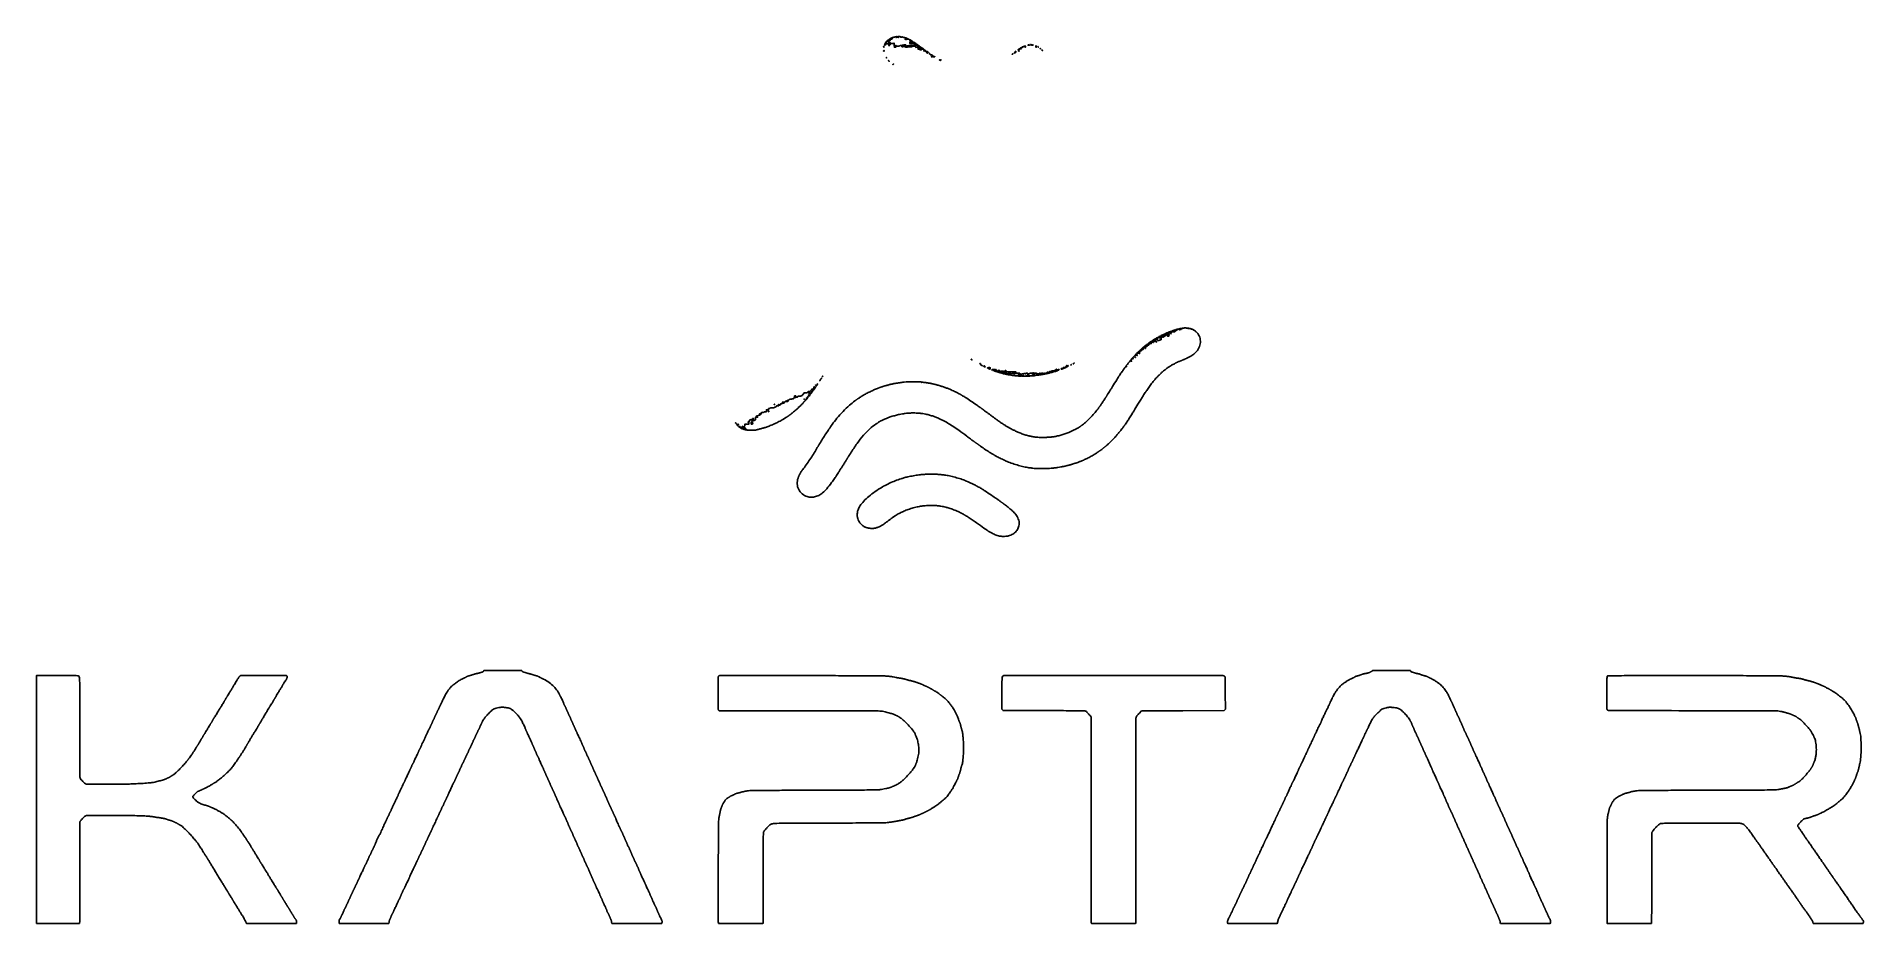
# Model space of a CAD drawing. Extents: x 123 to 7564, y 148 to 3762.
import ezdxf

# ---------------------------------------------------------------- set-up
doc = ezdxf.new("R2010")
doc.units = 0

msp = doc.modelspace()

# ---------------------------------------------------------------- linework, layer by layer
for points in [[(3573.504895, 3721.00792, 0.118045), (3573.338758, 3720.50418, 0.052895), (3573.35428, 3719.802616, 0.04826), (3573.530828, 3719.028601, 0.047411), (3573.853167, 3718.297893, 0.018392), (3574.374249, 3717.442207, 0.506817), (3574.599481, 3717.431193, 0.180088), (3574.723773, 3717.799913, 0.00669), (3574.657289, 3719.289267, 0.004736), (3574.520645, 3721.311681, 0.129144), (3574.346942, 3721.81259, 0.509253), (3574.074789, 3721.82296, 0.028323)], [(3625.078947, 3761.133369, -0.13464), (3624.893402, 3760.583384, -0.163544), (3624.463729, 3760.254341, -0.10692), (3623.762206, 3760.172394, -0.039779), (3622.779344, 3760.347452, 0.108887), (3620.02035, 3760.454718, 0.015468), (3614.437437, 3759.270638, 0.00973), (3608.78268, 3757.77007, 0.334709), (3608, 3756.731859, -0.133612), (3607.924808, 3756.4555, -0.190424), (3607.726548, 3756.300625, -0.142619), (3607.425421, 3756.299576, -0.06854), (3607.069098, 3756.457295, 0.100828), (3606.669126, 3756.604475, 0.098348), (3606.239685, 3756.585377, 0.097513), (3605.847224, 3756.403043, 0.097277), (3605.552786, 3756.08541, 0.122829), (3605.419622, 3755.668465, 0.100768), (3605.483269, 3755.203881, 0.091035), (3605.735154, 3754.762499, 0.079435), (3606.138197, 3754.41459, 0.032296), (3606.63553, 3754.149953, 0.39753), (3606.821037, 3754.213973, 0.237357), (3606.825078, 3754.472238, 0.018816), (3606.494183, 3755.095492, -0.016184), (3606.221268, 3755.603071, -0.132411), (3606.170066, 3755.858705, -0.551891), (3606.269733, 3755.912714, -0.056648), (3606.535286, 3755.721056, -0.103999), (3607.255181, 3754.723687, -0.08342), (3607.585393, 3753.438503, -0.1143), (3607.436272, 3752.399645, -0.309505), (3606.852499, 3752, 0.140028), (3606.539352, 3751.910547, 0.191222), (3606.36672, 3751.676943, 0.138231), (3606.372476, 3751.32133, 0.065762), (3606.56166, 3750.900232, -0.072928), (3606.751144, 3750.46184, -0.485002), (3606.628536, 3750.297432, -0.11809), (3606.195721, 3750.388883, -0.01202), (3605.25216, 3750.865048, 0.035541), (3604.444307, 3751.226146, 0.04641), (3603.661794, 3751.431413, 0.054202), (3603.011667, 3751.467522, 0.185222), (3602.631483, 3751.29815, -0.29306), (3602.231095, 3751.210613, -0.352437), (3602.039404, 3751.531715, -0.058815), (3602.343171, 3752.68761, -0.018887), (3603.055166, 3754.315741, 0.001388), (3603.729098, 3755.720765, 0.283273), (3603.713269, 3755.867285, 0.481273), (3603.605931, 3755.868787, 0.001792), (3602.706289, 3754.765544, -0.047174), (3602.109192, 3754.155636, -0.069547), (3601.476321, 3753.75633, -0.092715), (3600.907702, 3753.617729, -0.200062), (3600.490798, 3753.765544, 0.070104), (3600.249886, 3753.928829, 0.55748), (3600.157617, 3753.870793, 0.114062), (3600.22216, 3753.601147, 0.015921), (3600.496047, 3753.092476, -0.048193), (3600.801212, 3752.426112, -0.330841), (3600.699121, 3752.102819, -0.200618), (3600.27457, 3752.003444, -0.022436), (3599.283143, 3752.215705, 0.034569), (3598.312218, 3752.399081, 0.180098), (3597.791832, 3752.272385, 0.247181), (3597.577665, 3751.871782, 0.064408), (3597.669696, 3751.123229, -0.124983), (3597.671369, 3750.392983, -0.072919), (3597.334935, 3749.579072, -0.064131), (3596.718869, 3748.794445, -0.056198), (3595.897939, 3748.150981, -0.007408), (3594.578537, 3747.364203, -0.196195), (3594.179479, 3747.309829, -0.424595), (3594.042141, 3747.552108, -0.019764), (3594.377906, 3748.542424, 0.011065), (3594.724656, 3749.509493, 0.356762), (3594.641728, 3749.727673, 0.303139), (3594.388688, 3749.710829, 0.009397), (3593.533903, 3749.028137, 0.059058), (3593.003849, 3748.470554, 0.070533), (3592.655711, 3747.835231, 0.08304), (3592.534892, 3747.222714, 0.146695), (3592.667382, 3746.72917, -0.158396), (3592.760928, 3746.345898, -0.306247), (3592.57363, 3746.109071, -0.114736), (3592.041375, 3746.067031, -0.026537), (3591.154992, 3746.249218, 0.031261), (3590.363101, 3746.404205, 0.085703), (3589.795696, 3746.381374, 0.221554), (3589.54813, 3746.194238, 0.266299), (3589.557637, 3745.906741, -0.100926), (3589.684758, 3745.561074, -0.17748), (3589.624995, 3745.266355, -0.167729), (3589.384288, 3745.068877, -0.088908), (3589, 3745, 0.103494), (3588.622705, 3744.921059, 0.179156), (3588.394897, 3744.701458, 0.165631), (3588.354845, 3744.371814, 0.086767), (3588.510081, 3743.983688, 0.116), (3588.840427, 3743.652775, 0.101027), (3589.300578, 3743.482762, 0.093736), (3589.82056, 3743.500646, 0.084543), (3590.319098, 3743.705568, -0.048346), (3591.652368, 3744.369559, -0.084844), (3592.85766, 3744.609069, -0.145317), (3593.671792, 3744.390978, -0.260794), (3594, 3743.804527, -0.161082), (3593.886476, 3743.461291, -0.151617), (3593.588094, 3743.243272, -0.110805), (3593.134317, 3743.193446, -0.063852), (3592.597766, 3743.32411, 0.05401), (3592.010855, 3743.479294, 0.054833), (3591.407365, 3743.504062, 0.060404), (3590.877699, 3743.402636, 0.119448), (3590.514432, 3743.181099, -0.090761), (3590.122335, 3742.910326, -0.030626), (3589.470385, 3742.663354, -0.029292), (3588.700385, 3742.47303, -0.029665), (3587.916667, 3742.375, 0.00888), (3585.560113, 3742.179229, 0.086676), (3584.601221, 3741.910167, 0.200064), (3584.153505, 3741.409275, 0.083817), (3584, 3740.5, -0.064853), (3583.925306, 3739.926543, -0.082425), (3583.70625, 3739.440625, -0.098894), (3583.381354, 3739.115568, -0.148195), (3583, 3739, 0.191087), (3582.618118, 3738.848523, 0.088204), (3582.29375, 3738.4125, 0.068025), (3582.073693, 3737.765418, 0.048028), (3582, 3737, -0.07172), (3581.883106, 3736.189264, -0.102443), (3581.541667, 3735.55, -0.11401), (3581.006838, 3735.144249, -0.105888), (3580.333333, 3735, 0.038554), (3579.738102, 3734.954034, 0.10953), (3579.352724, 3734.803526, 0.2467), (3579.233148, 3734.582829, 0.202239), (3579.335515, 3734.331152, -0.225806), (3579.47323, 3733.943361, -0.068493), (3579.321096, 3733.320877, -0.053499), (3578.932883, 3732.58128, -0.036341), (3578.347194, 3731.831152, 0.027844), (3577.741391, 3731.081841, 0.089375), (3577.465655, 3730.505056, 0.231272), (3577.531435, 3730.157192, 0.236611), (3577.845012, 3730, 0.088782), (3578.285992, 3730.078924, 0.09493), (3578.660722, 3730.305332, 0.099941), (3578.911416, 3730.642891, 0.110337), (3579, 3731.039427, -0.197282), (3579.119674, 3731.330929, -0.247291), (3579.394288, 3731.417933, -0.10782), (3579.836167, 3731.234824, -0.03513), (3580.389335, 3730.789427, -0.138605), (3580.997245, 3729.791691, -0.252654), (3580.791816, 3728.886569, -0.203051), (3579.839135, 3728.424008, -0.104822), (3578.50735, 3728.635553, 0.1125), (3578.060143, 3728.699646, 0.147571), (3577.678201, 3728.54942, 0.136391), (3577.422878, 3728.200651, 0.090449), (3577.333333, 3727.709699, 0.191087), (3577.728098, 3726.714472, 0.267416), (3578.623555, 3726.444379, 0.106719), (3580.09275, 3727.140162, 0.030723), (3582, 3728.800676, 0.009815), (3582.885266, 3729.707465, 0.034848), (3583.398438, 3730.336776, 0.294611), (3583.406426, 3730.529581, 0.406343), (3583.25, 3730.572414, -0.052328), (3582.770863, 3730.369786, -0.107809), (3582.367188, 3730.337121, -0.174363), (3582.104689, 3730.473548, -0.188755), (3582, 3730.740983, -0.173361), (3582.460432, 3732.029031, -0.100391), (3583.749672, 3733.080288, -0.074794), (3585.73611, 3733.77102, -0.046367), (3588.2, 3734, 0.024859), (3589.656214, 3734.072444, 0.039498), (3590.88375, 3734.29375, 0.047003), (3591.756138, 3734.613443, 0.289071), (3592, 3735, -0.191087), (3592.151477, 3735.381882, -0.088204), (3592.5875, 3735.70625, -0.068025), (3593.234582, 3735.926307, -0.048028), (3594, 3736, 0.048028), (3594.765418, 3736.073693, 0.068025), (3595.4125, 3736.29375, 0.088204), (3595.848523, 3736.618118, 0.191087), (3596, 3737, -0.191087), (3596.151477, 3737.381882, -0.088204), (3596.5875, 3737.70625, -0.068025), (3597.234582, 3737.926307, -0.048028), (3598, 3738, -0.027026), (3598.766349, 3737.958548, -0.042582), (3599.4125, 3737.832143, -0.052312), (3599.867373, 3737.648967, -0.277684), (3600, 3737.428571, -0.192305), (3599.555148, 3736.314712, -0.061964), (3598.154518, 3735.165567, -0.058288), (3596.33627, 3734.294258, -0.082795), (3594.571429, 3734, 0.044536), (3593.19572, 3733.87722, 0.172724), (3592.464286, 3733.458333, 0.148103), (3592.098087, 3732.626178, 0.030131), (3592, 3731, 0.033956), (3592.120733, 3729.224263, 0.200505), (3592.583333, 3728.4375, 0.14616), (3593.561635, 3728.076799, 0.015744), (3596, 3728, 0.015744), (3598.438365, 3728.076799, 0.14616), (3599.416667, 3728.4375, 0.200505), (3599.879267, 3729.224263, 0.033956), (3600, 3731), (3600, 3734), (3607.418213, 3734, 0.004177), (3610.35648, 3734.024546, 0.005422), (3613.048538, 3734.098731, 0.004127), (3615.298889, 3734.203781, 0.048114), (3616.168213, 3734.336105, -0.012746), (3616.645572, 3734.443714, -0.084827), (3616.888475, 3734.450269, -0.606207), (3616.913033, 3734.38053, -0.077535), (3616.75, 3734.252772, 0.216651), (3616.455175, 3733.851935, 0.016959), (3616.220313, 3732.512273, 0.020677), (3616.05451, 3730.830818, 0.014236), (3616, 3728.916667, 0.010252), (3616.06316, 3725.836688, 0.119737), (3616.392373, 3724.688988, 0.220661), (3617.145137, 3724.153003, 0.04613), (3618.8, 3724, 0.038105), (3619.960023, 3724.088534, 0.034792), (3621.13, 3724.3525, 0.036597), (3622.142664, 3724.739019, 0.087124), (3622.8, 3725.2, -0.02847), (3623.415653, 3725.749269, -0.273085), (3623.75, 3725.795833, -0.272121), (3623.953202, 3725.525534, -0.028321), (3624, 3724.7, 0.214502), (3624.393721, 3723.824471, 0.129774), (3625.426471, 3723.303125, 0.046181), (3627.532674, 3723.055379, 0.006198), (3632, 3723, 0.006994), (3636.191484, 3723.05863, 0.039364), (3638.416667, 3723.296875, 0.093584), (3639.586019, 3723.753078, 0.258593), (3640, 3724.5, -0.258593), (3640.413981, 3725.246922, -0.093584), (3641.583333, 3725.703125, -0.039364), (3643.808516, 3725.94137, -0.006994), (3648, 3726, 0.010616), (3651.198174, 3726.067911, 0.020476), (3653.75, 3726.28125, 0.01702), (3655.659026, 3726.586179, 0.358912), (3656, 3727, -0.295869), (3656.251055, 3727.387127, -0.04382), (3657.175, 3727.70625, -0.037669), (3658.467056, 3727.92761, -0.023598), (3660, 3728, -0.034756), (3663.397191, 3727.763572, -0.622326), (3663.660482, 3726.965005, -0.123515), (3661.753193, 3725.847125, -0.010905), (3656.317055, 3724.386155, 0.014144), (3653.283839, 3723.549877, 0.021712), (3650.715991, 3722.639436, 0.019267), (3648.74721, 3721.753915, 0.202276), (3648.183127, 3721.098214, 0.143918), (3648.167145, 3720.468927, 0.27701), (3648.516823, 3720.129959, 0.095771), (3649.382157, 3720.096697, 0.014064), (3651.116071, 3720.413407, -0.004584), (3652.613924, 3720.716448, -0.003133), (3654.320662, 3721.034413, -0.003157), (3655.969846, 3721.320238, -0.006374), (3657.273417, 3721.520648, 0.016071), (3658.413718, 3721.718663, 0.015756), (3659.546567, 3721.990596, 0.015849), (3660.523776, 3722.29159, 0.055829), (3661.117217, 3722.572444, -0.103767), (3662.853498, 3723.19991, -0.001042), (3675.925552, 3725.014119, -0.002812), (3688.10493, 3726.608867, -0.027858), (3693.25, 3726.96378, -0.030902), (3694.303553, 3726.912522, -0.048186), (3695.192187, 3726.726184, -0.061916), (3695.808681, 3726.445931, -0.260796), (3696, 3726.104081, -0.34502), (3695.700375, 3725.721556, -0.010996), (3693.65, 3725.263315, -0.016979), (3691.066976, 3724.836044, -0.010422), (3688, 3724.5, 0.010422), (3684.933024, 3724.163956, 0.016979), (3682.35, 3723.736685, 0.010996), (3680.299625, 3723.278444, 0.34502), (3680, 3722.895919, -0.309583), (3679.761698, 3722.54793, -0.037406), (3678.825, 3722.263176, -0.033989), (3677.533107, 3722.064765, -0.021113), (3676, 3722, 0.023598), (3674.467056, 3721.92761, 0.037669), (3673.175, 3721.70625, 0.04382), (3672.251055, 3721.387127, 0.295869), (3672, 3721, 0.40439), (3672.820561, 3720.151348, 0.006886), (3679.909649, 3720.010381, 0.007191), (3686.999995, 3720.069037, 0.307659), (3688.166667, 3720.901218, -0.249291), (3688.599121, 3721.286602, -0.010448), (3690.678646, 3721.748108, -0.015923), (3693.255805, 3722.178963, -0.010412), (3696.25, 3722.518706), (3704, 3723.234975), (3704, 3720.538379), (3704, 3717.841783), (3714, 3718.2275, -0.003909), (3719.977393, 3718.41127, -0.041038), (3722.419567, 3718.266734, -0.140447), (3723.556736, 3717.758617, -0.221394), (3724, 3716.806608, 0.076296), (3724.105938, 3716.116396, 0.089456), (3724.413124, 3715.530691, 0.100749), (3724.870038, 3715.139148, 0.127607), (3725.40638, 3715, 0.121219), (3725.968104, 3715.138214, 0.169691), (3726.318305, 3715.512551, 0.120594), (3726.429127, 3716.136109, 0.047946), (3726.289749, 3717, 0.08046), (3725.711504, 3718.30764, 0.180812), (3724.851895, 3718.942474, 0.0602), (3723.178536, 3719.209255, 0.003506), (3718, 3719.368968, -0.01), (3714.785624, 3719.509906, -0.083865), (3713.376098, 3719.841656, -0.189054), (3712.68141, 3720.518233, -0.0939), (3712.3874, 3721.73198, 0.044944), (3712.250842, 3722.699384, 0.03086), (3711.931906, 3723.761333, 0.031186), (3711.493637, 3724.753878, 0.053691), (3710.994899, 3725.506146, -0.04135), (3710.550444, 3726.141969, -0.057719), (3710.27279, 3726.777135, -0.072846), (3710.190346, 3727.317651, -0.200453), (3710.333961, 3727.667294, -0.230512), (3710.620612, 3727.766213, -0.141918), (3710.955673, 3727.623454, -0.085654), (3711.295745, 3727.231924, -0.044499), (3711.581246, 3726.648872, 0.070135), (3711.901116, 3726.072223, 0.100362), (3712.337889, 3725.685845, 0.123725), (3712.819757, 3725.548325, 0.147397), (3713.274724, 3725.669788, -0.082574), (3713.670782, 3725.832035, -0.340389), (3713.891013, 3725.730459, -0.180784), (3713.933761, 3725.38962, -0.03338), (3713.743679, 3724.774423, 0.086174), (3713.599996, 3724.044969, 0.242198), (3713.820836, 3723.590911, 0.146492), (3714.440646, 3723.36329, 0.029305), (3715.631566, 3723.360378), (3718.11565, 3723.5), (3715.307825, 3725.774839, -0.000065), (3714.140233, 3726.721049, -0.000062), (3712.953904, 3727.682942, -0.000061), (3711.905883, 3728.533122, -0.000221), (3711.237379, 3729.076056, 0.062607), (3710.680969, 3729.422965, 0.062473), (3710.05561, 3729.621679, 0.068354), (3709.458792, 3729.649385, 0.116388), (3708.987379, 3729.4922, -0.096311), (3708.610757, 3729.349774, -0.174122), (3708.290042, 3729.406569, -0.171506), (3708.075497, 3729.655659, -0.093098), (3708, 3730.057614, 0.186466), (3707.83148, 3730.493781, 0.143261), (3707.39209, 3730.762459, 0.088718), (3706.681566, 3730.824615, 0.039295), (3705.75, 3730.666368, -0.003555), (3704.315699, 3730.315817, -0.323624), (3704.126069, 3730.394515, -0.383105), (3704.159699, 3730.579042, -0.004057), (3705.27939, 3731.43147, 0.064122), (3706.192909, 3732.318441, 0.342674), (3706.200582, 3732.968269, 0.155948), (3705.413398, 3733.52189, 0.016792), (3703.239502, 3734.123409, -0.103329), (3702.879061, 3734.294108, -0.025348), (3702.374059, 3734.718521, -0.02488), (3701.833314, 3735.274558, -0.022587), (3701.331761, 3735.899193, 0.048896), (3700.83217, 3736.458474, 0.076308), (3700.297149, 3736.817999, 0.106031), (3699.813218, 3736.930328, 0.203284), (3699.450182, 3736.783516, -0.326785), (3698.931389, 3736.703139, -0.018736), (3697.44285, 3737.546451, -0.022707), (3695.631929, 3738.780918, -0.0141), (3693.618421, 3740.382454, 0.013394), (3691.42039, 3742.135832, 0.011967), (3689.048849, 3743.838294, 0.012098), (3686.844572, 3745.265174, 0.036114), (3685.25, 3746.091477, -0.019776), (3684.005087, 3746.685866, -0.028139), (3682.954688, 3747.317307, -0.027372), (3682.182578, 3747.90702, -0.219373), (3682, 3748.303128, 0.137176), (3681.926227, 3748.566969, 0.190924), (3681.732759, 3748.713491, 0.140158), (3681.438537, 3748.711249, 0.066962), (3681.090242, 3748.555773, -0.158896), (3680.011877, 3748.293688, -0.075908), (3678.606969, 3748.620071, -0.096665), (3677.58469, 3749.278965, -0.353488), (3677.494496, 3749.991095, 0.244808), (3677.519402, 3750.329787, 0.113366), (3677.25102, 3750.695923, 0.073018), (3676.715028, 3751.036997, 0.041313), (3675.987373, 3751.293051, 0.028569), (3675.254248, 3751.440637, 0.075686), (3674.720938, 3751.435543, 0.199328), (3674.479063, 3751.285869, 0.302975), (3674.470759, 3751.047313, -0.561349), (3674.234792, 3750.582153, -0.037088), (3672.394447, 3750.574479, -0.031171), (3670.304201, 3750.852631, -0.148779), (3669.253705, 3751.412961, 0.196856), (3668.934094, 3751.546833, 0.07416), (3668.444699, 3751.477801, 0.058807), (3667.871427, 3751.23159, 0.042421), (3667.299628, 3750.833706, -0.05055), (3666.568404, 3750.342298, -0.129948), (3665.953501, 3750.196863, -0.135069), (3665.362244, 3750.376339, -0.056557), (3664.707618, 3750.901627, -0.017294), (3664.132265, 3751.522954, -0.455881), (3664.16096, 3751.722179, -0.222726), (3664.452426, 3751.761464, -0.008803), (3665.5, 3751.412067, 0.009619), (3666.55408, 3751.062409, 0.228296), (3666.855168, 3751.10725, 0.436444), (3666.88784, 3751.321958, 0.018394), (3666.328145, 3751.974676, -0.078459), (3665.923081, 3752.58095, -0.057887), (3665.671245, 3753.349199, -0.057876), (3665.602192, 3754.154889, -0.078344), (3665.737474, 3754.871855, 0.025577), (3665.913488, 3755.458005, 0.114611), (3665.917885, 3755.814006, 0.400054), (3665.776447, 3755.90949, 0.142748), (3665.535508, 3755.792845, -0.220784), (3665.010339, 3755.630476, -0.031522), (3663.876276, 3755.857723, -0.030941), (3662.486216, 3756.322465, -0.021812), (3660.986804, 3757.006732, 0.026401), (3659.399114, 3757.713759, 0.026263), (3657.743006, 3758.250927, 0.027208), (3656.250387, 3758.563972, 0.085856), (3655.231886, 3758.544657, -0.068031), (3654.284069, 3758.493044, -0.03157), (3653.061877, 3758.670979, -0.030548), (3651.781353, 3759.023676, -0.037201), (3650.638196, 3759.512681, 0.030494), (3649.604286, 3759.971435, 0.045787), (3648.652399, 3760.229894, 0.056394), (3647.90451, 3760.275535, 0.246176), (3647.535173, 3760.056911, -0.155052), (3647.17223, 3759.745224, -0.037297), (3646.411873, 3759.48703, -0.034776), (3645.452954, 3759.309295, -0.028444), (3644.411475, 3759.25, -0.014946), (3643.216045, 3759.285741, -0.134791), (3642.72512, 3759.452659, -0.450077), (3642.690276, 3759.720751, -0.072483), (3643.143237, 3760.109687, 0.183508), (3643.562934, 3760.669825, 0.439566), (3643.322547, 3761.06347, 0.035652), (3641.614969, 3761.274581, 0.001658), (3635.787985, 3761.556932, 0.010685), (3632.615641, 3761.632228, 0.065028), (3630.990767, 3761.423907, 0.136506), (3630.054658, 3760.877035, 0.116374), (3629.465989, 3759.892841, -0.057837), (3629.156235, 3759.204543, -0.092803), (3628.731227, 3758.723371, -0.12767), (3628.263407, 3758.521012, -0.178836), (3627.821241, 3758.610479, -0.11163), (3627.476971, 3758.94828, -0.194932), (3627.403577, 3759.335104, -0.139208), (3627.62323, 3759.763092, -0.04995), (3628.143237, 3760.219332, 0.006774), (3628.841403, 3760.732559, 0.415325), (3628.860458, 3760.87175, 0.311027), (3628.703141, 3760.923268, 0.005614), (3627.814608, 3760.650509, -0.070147), (3627.13406, 3760.534383, -0.080735), (3626.481637, 3760.621123, -0.091963), (3625.957664, 3760.891718, -0.131835), (3625.643555, 3761.306177, 0.021269), (3625.412641, 3761.811144, 0.364004), (3625.256816, 3761.877243, 0.29467), (3625.134584, 3761.732318, 0.017462)], [(3583.045837, 3734.085646, -0.034899), (3582.544112, 3733.287454, -0.041134), (3581.960389, 3732.612659, -0.045635), (3581.383601, 3732.142204, -0.149346), (3580.918131, 3732, -0.374626), (3580.686366, 3732.202001, -0.113726), (3580.731535, 3732.705605, -0.055983), (3581.084377, 3733.479489, -0.02565), (3581.703315, 3734.402059, -0.013729), (3583.135648, 3736.211239, -0.283536), (3583.766362, 3736.421027, -0.47168), (3583.981101, 3735.985264, -0.016948)], [(3593.75, 3725.294267, 0.029693), (3594.774707, 3725.159351, 0.017887), (3596, 3725.115502, 0.017887), (3597.225293, 3725.159351, 0.029693), (3598.25, 3725.294267, 0.142433), (3598.560023, 3725.453014, 0.611425), (3598.517188, 3725.600334, 0.039503), (3597.61149, 3725.701569, 0.008087), (3596, 3725.727636, 0.008087), (3594.38851, 3725.701569, 0.039503), (3593.482812, 3725.600334, 0.611425), (3593.439977, 3725.453014, 0.142433)], [(3599.763631, 3745.9375, -0.007455), (3599.967778, 3745.135085, -0.501493), (3599.889665, 3745.041487, -0.226955), (3599.723472, 3745.132429, -0.004175), (3599.129926, 3745.971975, 0.024886), (3598.534604, 3746.744112, 0.257614), (3598.171861, 3746.880633, 0.246747), (3597.852015, 3746.648343, 0.023111), (3597.44901, 3745.727718, -0.058389), (3597.127235, 3745.114226, -0.089149), (3596.706655, 3744.68697, -0.119202), (3596.257895, 3744.508687, -0.175378), (3595.846657, 3744.594771, -0.324395), (3595.514734, 3745.4026, -0.109255), (3596.107862, 3746.61446, -0.091346), (3597.24662, 3747.604802, -0.217162), (3598.337585, 3747.720805, -0.093383), (3598.763283, 3747.483816, -0.050557), (3599.18442, 3747.054315, -0.047931), (3599.538084, 3746.513031, -0.054784)], [(3604, 3753, 0.099038), (3604.076342, 3752.618362, 0.097945), (3604.29375, 3752.29375, 0.097945), (3604.618362, 3752.076342, 0.099038), (3605, 3752, 0.099038), (3605.381638, 3752.076342, 0.097945), (3605.70625, 3752.29375, 0.097945), (3605.923658, 3752.618362, 0.099038), (3606, 3753, 0.099038), (3605.923658, 3753.381638, 0.097945), (3605.70625, 3753.70625, 0.097945), (3605.381638, 3753.923658, 0.099038), (3605, 3754, 0.099038), (3604.618362, 3753.923658, 0.097945), (3604.29375, 3753.70625, 0.097945), (3604.076342, 3753.381638, 0.099038)], [(3618.25, 3721.779505, 0.04864), (3617.389326, 3721.255866, 0.051002), (3616.660937, 3720.583133, 0.056564), (3616.162306, 3719.869969, 0.124937), (3616, 3719.230554, 0.113634), (3616.14267, 3718.610899, 0.190451), (3616.531289, 3718.254766, 0.121446), (3617.21186, 3718.170144, 0.035974), (3618.25, 3718.369714, -0.015772), (3619.239365, 3718.601675, -0.01145), (3620.353125, 3718.799577, -0.011588), (3621.419939, 3718.938811, -0.024706), (3622.25, 3718.986345, 0.09622), (3622.970772, 3719.132192, 0.116482), (3623.529543, 3719.533994, 0.107274), (3623.880088, 3720.173035, 0.072124), (3624, 3721, 0.167628), (3623.566942, 3722.25543, 0.195359), (3622.478933, 3722.879255, 0.108559), (3620.680715, 3722.732328, 0.037912)], [(3625.729167, 3758.395833, -0.126455), (3625.402231, 3758.202593, -0.060344), (3624.916927, 3758.123424, -0.05415), (3624.359369, 3758.160852, -0.051402), (3623.8125, 3758.316886, -0.054073), (3623.395823, 3758.538436, -0.470617), (3623.37858, 3758.720685, -0.168741), (3623.670344, 3758.862007, -0.018894), (3624.416667, 3758.921053, -0.028489), (3625.112848, 3758.910055, -0.077125), (3625.592839, 3758.799335, -0.208169), (3625.77538, 3758.614691, -0.296942)], [(3634.825, 3759.496945, -0.168337), (3634.227943, 3758.731112, -0.126236), (3633.206947, 3758.388321, -0.121994), (3632.119441, 3758.575016, -0.152265), (3631.349462, 3759.243575, -0.039272), (3631.146525, 3759.638118, -0.351014), (3631.196532, 3759.812954, -0.269018), (3631.405882, 3759.832155, -0.029869), (3631.845492, 3759.595492, 0.075745), (3632.287012, 3759.407583, 0.152878), (3632.660863, 3759.42713, 0.186902), (3632.908312, 3759.646438, 0.119584), (3633, 3760.024316, -0.100539), (3633.082876, 3760.432308, -0.135789), (3633.315781, 3760.725841, -0.136687), (3633.665131, 3760.856716, -0.102482), (3634.075, 3760.808333, -0.087742), (3634.46079, 3760.599183, -0.095152), (3634.73875, 3760.2753, -0.10085), (3634.866445, 3759.888012, -0.111993)], [(3662.729167, 3750.395833, -0.126455), (3662.402231, 3750.202593, -0.060344), (3661.916927, 3750.123424, -0.05415), (3661.359369, 3750.160852, -0.051402), (3660.8125, 3750.316886, -0.054073), (3660.395823, 3750.538436, -0.470617), (3660.37858, 3750.720685, -0.168741), (3660.670344, 3750.862007, -0.018894), (3661.416667, 3750.921053, -0.028489), (3662.112848, 3750.910055, -0.077125), (3662.592839, 3750.799335, -0.208169), (3662.77538, 3750.614691, -0.296942)], [(3663.729167, 3754.395833, -0.126455), (3663.402231, 3754.202593, -0.060344), (3662.916927, 3754.123424, -0.05415), (3662.359369, 3754.160852, -0.051402), (3661.8125, 3754.316886, -0.054073), (3661.395823, 3754.538436, -0.470617), (3661.37858, 3754.720685, -0.168741), (3661.670344, 3754.862007, -0.018894), (3662.416667, 3754.921053, -0.028489), (3663.112848, 3754.910055, -0.077125), (3663.592839, 3754.799335, -0.208169), (3663.77538, 3754.614691, -0.296942)], [(3666.484684, 3753.975218, 0.12066), (3666.365559, 3753.607659, 0.100718), (3666.417877, 3753.199563, 0.091739), (3666.634594, 3752.81324, 0.080933), (3666.983688, 3752.510081, 0.041135), (3667.373694, 3752.311308, 0.089178), (3667.701458, 3752.241021, 0.166345), (3667.912815, 3752.305549, 0.240696), (3668, 3752.476167, -0.398007), (3668.142812, 3752.627155, -0.070256), (3668.569673, 3752.590941, -0.04407), (3669.19508, 3752.388538, -0.022583), (3669.939312, 3752.032479, 0.035961), (3670.879009, 3751.613394, 0.09845), (3671.594386, 3751.50429, 0.138475), (3672.149199, 3751.688224, 0.105868), (3672.59382, 3752.151804, 0.028766), (3672.843078, 3752.612373, 0.314545), (3672.809154, 3752.808878, 0.31702), (3672.613665, 3752.843716, 0.028992), (3672.154508, 3752.595492, -0.059905), (3671.712159, 3752.390526, -0.128178), (3671.339137, 3752.36839, -0.191402), (3671.095345, 3752.526006, -0.155906), (3671, 3752.824352, 0.270029), (3670.515576, 3753.655931, 0.066667), (3668.991466, 3754.269463, 0.066043), (3667.346718, 3754.463902, 0.256141)], [(3683.543591, 3745.983427, -0.019807), (3685.024027, 3745.352389, -0.170069), (3685.528128, 3744.854246, -0.245694), (3685.511713, 3744.255627, -0.043061), (3684.85869, 3743.291468, 0.016707), (3684.385955, 3742.667007, 0.106057), (3684.23062, 3742.302909, 0.527398), (3684.338964, 3742.193109, 0.090632), (3684.66938, 3742.317233, -0.135221), (3685.228974, 3742.472893, -0.074006), (3685.93858, 3742.369095, -0.064866), (3686.683747, 3742.034053, -0.058394), (3687.347952, 3741.509191, 0.041409), (3688.02303, 3740.937541, 0.038018), (3688.801988, 3740.466516, 0.040212), (3689.564577, 3740.155296, 0.09195), (3690.178571, 3740.078947, 0.012687), (3690.834577, 3740.134872, 0.347711), (3690.94992, 3740.248905, 0.326182), (3690.86819, 3740.395445, 0.011978), (3690.25, 3740.662281, -0.071224), (3689.772104, 3740.939557, -0.062637), (3689.367188, 3741.350721, -0.065538), (3689.093045, 3741.827588, -0.098026), (3689, 3742.297619, -0.240123), (3689.145772, 3742.583653, -0.23432), (3689.46547, 3742.637812, -0.092138), (3689.982198, 3742.371238, -0.031351), (3690.618324, 3741.810247, -0.10689), (3691.494554, 3740.450483, -0.180627), (3691.497307, 3739.111458, -0.240959), (3690.670195, 3738.352355, -0.160367), (3689.35868, 3738.415856, 0.306791), (3688.480526, 3738.211221, 0.234937), (3688.195753, 3737.239207, 0.114231), (3688.819852, 3735.779318, 0.129179), (3690, 3734.820285, -0.614255), (3690.01141, 3734.559106, -0.085831), (3689.337621, 3734.31959, -0.028523), (3687.792114, 3734.143778, -0.011063), (3685.638709, 3734.070285), (3679.777418, 3734), (3680.480493, 3737.747708, -0.024089), (3680.834753, 3739.236448, -0.027911), (3681.317265, 3740.611015, -0.028681), (3681.849152, 3741.710017, -0.124644), (3682.341783, 3742.232395, 0.025199), (3682.840807, 3742.586454, 0.298863), (3682.912433, 3742.800789, 0.308421), (3682.744423, 3742.946415, 0.02614), (3682.143011, 3742.984687, -0.112783), (3681.659769, 3743.100847, -0.151918), (3681.33627, 3743.409579, -0.136039), (3681.223559, 3743.876622, -0.083391), (3681.336834, 3744.435392, 0.08212), (3681.456954, 3745.020339, 0.090662), (3681.375159, 3745.591801, 0.098459), (3681.106956, 3746.061008, 0.117756), (3680.693823, 3746.356445, -0.106285), (3680.16042, 3746.719911, -0.707074), (3680.253293, 3746.902728, -0.038677), (3681.735705, 3746.590683, -0.019637)], [(3684, 3739, 0.099038), (3684.076342, 3738.618362, 0.097945), (3684.29375, 3738.29375, 0.097945), (3684.618362, 3738.076342, 0.099038), (3685, 3738, 0.099038), (3685.381638, 3738.076342, 0.097945), (3685.70625, 3738.29375, 0.097945), (3685.923658, 3738.618362, 0.099038), (3686, 3739, 0.099038), (3685.923658, 3739.381638, 0.097945), (3685.70625, 3739.70625, 0.097945), (3685.381638, 3739.923658, 0.099038), (3685, 3740, 0.099038), (3684.618362, 3739.923658, 0.097945), (3684.29375, 3739.70625, 0.097945), (3684.076342, 3739.381638, 0.099038)], [(3696.438968, 3737.067439, 0.055105), (3697.234426, 3736.362511, 0.055938), (3698.160806, 3735.852481, 0.06141), (3699.078364, 3735.599678, 0.114045), (3699.843956, 3735.661771, -0.003923), (3700.825551, 3735.965619, -0.417088), (3700.937223, 3735.904908, -0.315657), (3700.889128, 3735.764027, -0.00329), (3700, 3735.124259, 0.071107), (3699.398774, 3734.553834, 0.382188), (3699.42378, 3734.140396, 0.133629), (3700.034506, 3733.795093, 0.012511), (3701.733769, 3733.408173, -0.044954), (3703.904801, 3732.763365, -0.36937), (3704.349454, 3731.918756, -0.307462), (3703.572113, 3731.192905, -0.040089), (3701.190983, 3731.015313, -0.058437), (3699.147613, 3731.266743, -0.044586), (3697.012651, 3731.993931, -0.207482), (3696.469066, 3732.584211, -0.512259), (3696.75, 3732.984687, 0.108349), (3697.822997, 3733.233779, 0.485626), (3697.94509, 3733.773, 0.155996), (3697.013347, 3734.383188, 0.053173), (3695.398826, 3734.650468, -0.038741), (3694.319157, 3734.797397, -0.033973), (3693.225069, 3735.11274, -0.035514), (3692.274156, 3735.536863, -0.080493), (3691.649532, 3736.012863, -0.031015), (3691.157086, 3736.601121, -0.469361), (3691.213235, 3736.827901, -0.177281), (3691.599363, 3736.866446, -0.010497), (3692.75, 3736.545007, 0.08189), (3694.174885, 3736.358736, 0.262958), (3694.962581, 3736.839186, 0.33936), (3694.847744, 3737.622829, 0.097162), (3693.75, 3738.337719, -0.026648), (3693.304021, 3738.545943, -0.208184), (3693.164896, 3738.721478, -0.405878), (3693.240699, 3738.85654, -0.054118), (3693.595012, 3738.921053, -0.12677), (3694.133613, 3738.82292, -0.036317), (3694.882117, 3738.409119, -0.034039), (3695.688948, 3737.801255, -0.030387)], [(3709.42137, 3728.754703, -0.211471), (3709.604856, 3728.825574, -0.398034), (3709.705987, 3728.720225, -0.075155), (3709.647804, 3728.315202, -0.018428), (3709.429297, 3727.676348, -0.031653), (3708.964364, 3726.661761, -0.279186), (3708.557306, 3726.421445, -0.167424), (3708.007084, 3726.617918, -0.011225), (3706.706879, 3727.706828, 0.00311), (3705.335411, 3728.893813, 0.197424), (3705.039051, 3728.991156, 0.488645), (3704.928892, 3728.826372, 0.007794), (3705.353327, 3727.608556, -0.009239), (3705.739478, 3726.490202, -0.370235), (3705.646775, 3726.267961, -0.289674), (3705.375789, 3726.294459, -0.007183), (3704.360271, 3727.108556, 0.024089), (3703.488846, 3727.760013, 0.132448), (3702.938739, 3727.948695, 0.241244), (3702.549694, 3727.781272, 0.091834), (3702.254045, 3727.25, -0.11234), (3701.692117, 3726.330178, -0.223597), (3700.910435, 3726.037116, -0.250016), (3700.253773, 3726.459175, -0.128083), (3700, 3727.433578, -0.281965), (3700.642724, 3728.482688, -0.069788), (3702.634097, 3729.169521, -0.062242), (3705.070275, 3729.336548, -0.095152), (3707.118517, 3728.82313, 0.047502), (3707.788381, 3728.585871, 0.053993), (3708.462618, 3728.492515, 0.061721), (3709.041997, 3728.546893, 0.143098)], [(3714.25, 3722.287583, 0.100407), (3713.184548, 3721.636245, 0.479472), (3713.228907, 3721.023216, 0.122576), (3714.507562, 3720.541276, 0.022578), (3717.040963, 3720.360179, 0.021639), (3718.624191, 3720.387183, 0.045246), (3719.841587, 3720.572116, 0.071222), (3720.593449, 3720.875378, 0.355694), (3720.743067, 3721.2708, 0.234774), (3720.017665, 3721.999768, 0.042857), (3718.113454, 3722.467769, 0.044547), (3715.967885, 3722.610224, 0.081637)], [(4140, 3719.940983, -0.098926), (4139.928183, 3719.581552, -0.176081), (4139.726548, 3719.362055, -0.169366), (4139.42443, 3719.318355, -0.090666), (4139.069098, 3719.457295, 0.098778), (4138.670023, 3719.605987, 0.097883), (4138.243077, 3719.590866, 0.098006), (4137.854417, 3719.414527, 0.0993), (4137.564335, 3719.104097, 0.172277), (4137.493301, 3718.774659, 0.22878), (4137.658583, 3718.521641, 0.124747), (4138.078187, 3718.394544, 0.047944), (4138.691028, 3718.425158, 0.118079), (4139.77817, 3718.860383, 0.08046), (4140.732245, 3719.797521, 0.165615), (4140.987043, 3720.60536, 0.407575), (4140.583333, 3721, 0.17612), (4140.360727, 3720.919079, 0.092762), (4140.171354, 3720.688914, 0.072929), (4140.043166, 3720.346148, 0.053119)], [(4144.710511, 3721.000996, 0.035403), (4144.561413, 3720.204277, 0.046191), (4144.545175, 3719.463209, 0.053867), (4144.650859, 3718.875887, 0.184955), (4144.881739, 3718.573089, 0.341192), (4145.161696, 3718.602321, 0.097361), (4145.430887, 3718.983375, 0.056189), (4145.650142, 3719.671002, 0.028466), (4145.776657, 3720.572093, 0.013178), (4145.884654, 3722.491014, 0.314324), (4145.604343, 3722.919583, 0.433652), (4145.222768, 3722.741866, 0.0152)], [(4149, 3723.098444, 0.157897), (4149.254536, 3722.312518, 0.069007), (4150.021539, 3721.512308, 0.076948), (4150.892915, 3721.018937, 0.301864), (4151.465672, 3721.149864, 0.297152), (4151.505656, 3721.367062, 0.045304), (4151.28958, 3721.775917, 0.03842), (4150.911277, 3722.269923, 0.023968), (4150.399141, 3722.789427, 0.036357), (4149.861158, 3723.217338, 0.09576), (4149.410998, 3723.412089, 0.218285), (4149.126309, 3723.350678, 0.236389)], [(4162, 3727, 0.027796), (4161.485814, 3726.625641, 0.102785), (4161.234375, 3726.315379, 0.335455), (4161.267727, 3726.122372, 0.190341), (4161.5, 3726.030626, 0.067616), (4161.987337, 3726.096832, 0.024967), (4162.646875, 3726.315379, 0.024204), (4163.352293, 3726.628962, 0.026766), (4164, 3727, 0.027796), (4164.514186, 3727.374359, 0.102785), (4164.765625, 3727.684621, 0.335455), (4164.732273, 3727.877628, 0.190341), (4164.5, 3727.969374, 0.067616), (4164.012663, 3727.903168, 0.024967), (4163.353125, 3727.684621, 0.024204), (4162.647707, 3727.371038, 0.026766)], [(4168.657916, 3727.550928, 0.051608), (4168.493177, 3726.939743, 0.239714), (4168.601415, 3726.602299, 0.241428), (4168.936961, 3726.492566, 0.052218), (4169.545184, 3726.655712, 0.066562), (4170.055808, 3726.934228, 0.097234), (4170.402011, 3727.309843, 0.122934), (4170.531775, 3727.720344, 0.155001), (4170.435239, 3728.104785, 0.044472), (4169.906647, 3728.811106, 0.293393), (4169.500895, 3728.922826, 0.204288), (4169.118312, 3728.597219, 0.024065)], [(4173.083333, 3728.635455, 0.052241), (4173.36807, 3728.43458, 0.005038), (4174.111979, 3728.02825, 0.006362), (4175.01216, 3727.562886, 0.004985), (4176, 3727.080288, 0.001053), (4177.688401, 3726.280547, 0.260205), (4177.849775, 3726.291678, 0.508695), (4177.85537, 3726.39989, 0.001461), (4176.55887, 3727.444834, 0.047554), (4175.248584, 3728.304069, 0.038854), (4173.709106, 3728.968987, 0.186537), (4173.132133, 3728.946594, 0.551243)], [(4179.613087, 3726.817021, 0.108766), (4179.88478, 3726.536973, 0.099739), (4180.257398, 3726.385962, 0.095385), (4180.673795, 3726.387618, 0.090093), (4181.069098, 3726.542705, 0.02679), (4181.852054, 3727.086603, 0.350126), (4181.929499, 3727.40792, 0.269722), (4181.618676, 3727.623697, 0.019984), (4180.543989, 3727.666667, 0.059057), (4180.024148, 3727.605052, 0.126631), (4179.669932, 3727.417083, 0.191218), (4179.534562, 3727.139071, 0.158515)], [(4192.542705, 3723.069098, 0.124968), (4192.413429, 3722.658364, 0.100781), (4192.480308, 3722.199089, 0.090333), (4192.734317, 3721.761221, 0.078004), (4193.138197, 3721.41459, 0.028061), (4193.635061, 3721.144784, 0.388403), (4193.814409, 3721.20018, 0.257747), (4193.820434, 3721.43396, 0.018709), (4193.490464, 3722.01543, -0.036589), (4193.171809, 3722.626867, -0.348029), (4193.243292, 3722.892848, -0.233523), (4193.575496, 3722.953158, -0.021797), (4194.387893, 3722.681393, 0.030019), (4195.054003, 3722.470671, 0.134966), (4195.458724, 3722.479553, 0.342795), (4195.596607, 3722.672668, 0.128996), (4195.492921, 3723.011454, 0.105913), (4194.82918, 3723.703376, 0.144903), (4194.010926, 3723.963087, 0.148242), (4193.196931, 3723.733591, 0.11249)], [(4202, 3720.059017, 0.088797), (4202.072509, 3719.65395, 0.053277), (4202.290385, 3719.21498, 0.051183), (4202.610411, 3718.810572, 0.061454), (4202.988546, 3718.507079, 0.1144), (4203.325929, 3718.393111, 0.32948), (4203.525685, 3718.512472, 0.155351), (4203.556862, 3718.868281, 0.036408), (4203.381557, 3719.448062, 0.029964), (4202.894727, 3720.51997, 0.168622), (4202.441482, 3720.942608, 0.444011), (4202.117673, 3720.798253, 0.079093)], [(3573.929156, 3703.75, 0.004396), (3573.398463, 3703.285302, 0.011358), (3573.026266, 3702.938076, 0.034406), (3572.873634, 3702.767038, 0.822047), (3572.896017, 3702.741324, -0.195092), (3573.131595, 3702.773613, -0.043208), (3573.523886, 3702.63683, -0.038779), (3573.981151, 3702.387396, -0.028965), (3574.443705, 3702.046721, 0.079265), (3574.94554, 3701.749629, 0.283784), (3575.296771, 3701.812348, 0.177306), (3575.513062, 3702.217756, 0.034797), (3575.571429, 3703.055397, 0.004559), (3575.56463, 3703.80104, 0.007592), (3575.543644, 3704.428773, 0.002301), (3575.515149, 3704.963847, 0.397382), (3575.476844, 3705, 0.170086), (3575.412193, 3704.977352, 0.001374), (3574.983194, 3704.632812, 0.004744), (3574.492984, 3704.229147, 0.003009)], [(3584.564293, 3675.706872, 0.036269), (3584.866277, 3675.059266, 0.070189), (3585.210949, 3674.604915, 0.120343), (3585.538684, 3674.40751, 0.278911), (3585.806872, 3674.473539, 0.20742), (3585.927901, 3674.779789, 0.082976), (3585.837219, 3675.231185, 0.063152), (3585.558688, 3675.753423, 0.043285), (3585.124088, 3676.266667, 0.011214), (3584.463552, 3676.893514, 0.400052), (3584.270328, 3676.888819, 0.286372), (3584.21821, 3676.663782, 0.008399)], [(3593, 3663.622445, 0.184603), (3593.08115, 3663.410139, 0.013803), (3593.514062, 3662.952641, 0.017649), (3594.079598, 3662.425681, 0.012436), (3594.75, 3661.872445, 0.001576), (3595.879507, 3660.99236, 0.377591), (3596, 3661, 0.377591), (3596.00764, 3661.120493, 0.001576), (3595.127555, 3662.25, 0.017685), (3594.23668, 3663.306759, 0.065617), (3593.573889, 3663.869516, 0.241985), (3593.193395, 3663.90695, 0.307699)], [(3611.872445, 3648.25, 0.001576), (3610.99236, 3647.120493, 0.377591), (3611, 3647, 0.377591), (3611.120493, 3646.99236, 0.001576), (3612.25, 3647.872445, 0.017685), (3613.306759, 3648.76332, 0.065617), (3613.869516, 3649.426111, 0.241985), (3613.90695, 3649.806605, 0.307699), (3613.622445, 3650, 0.184603), (3613.410139, 3649.91885, 0.013803), (3612.952641, 3649.485938, 0.017649), (3612.425681, 3648.920402, 0.012436)], [(3662.75, 3718.276604, 0.019375), (3664.229765, 3718.150935, 0.011494), (3666, 3718.110234, 0.011494), (3667.770235, 3718.150935, 0.019375), (3669.25, 3718.276604, 0.108536), (3669.666199, 3718.423685, 0.707215), (3669.635937, 3718.56145, 0.025693), (3668.329566, 3718.655793, 0.005179), (3666, 3718.679926, 0.005179), (3663.670434, 3718.655793, 0.025693), (3662.364063, 3718.56145, 0.707215), (3662.333801, 3718.423685, 0.108536)], [(3716.25, 3716.267795, 0.022375), (3714.621433, 3716.047307, 0.034784), (3713.248437, 3715.698403, 0.038158), (3712.256359, 3715.285177, 0.282107), (3712, 3714.866974, 0.31032), (3712.263696, 3714.483011, 0.042492), (3713.248437, 3714.197417, 0.036671), (3714.621046, 3714.026291, 0.022577), (3716.25, 3714.017208, -0.003674), (3720.750689, 3714.162288, -0.056948), (3722.288609, 3714.025211, -0.408888), (3722.599626, 3713.562537, -0.151376), (3722.195464, 3712.795464, -0.098627), (3721.434359, 3712.287206, -0.021725), (3719.950781, 3711.74781, -0.021792), (3718.150513, 3711.265622, -0.019444), (3716.245464, 3710.920457, 0.003592), (3713.536823, 3710.517895, 0.819037), (3713.530476, 3710.372366, 0.06138), (3714.308884, 3710.279063, 0.000983), (3718.75, 3710.302505, 0.00807), (3723.607904, 3710.416123, 0.100113), (3725.392815, 3710.851191, 0.444144), (3725.642162, 3711.668241, 0.084784), (3724.5, 3713, -0.048188), (3723.926058, 3713.578122, -0.041499), (3723.440625, 3714.28386, -0.04354), (3723.107783, 3715.004766, -0.086594), (3723, 3715.622445, 0.092282), (3722.904614, 3716.134859, 0.109568), (3722.632812, 3716.544023, 0.115563), (3722.226553, 3716.785383, 0.111669), (3721.75, 3716.825293, -0.008108), (3721.021214, 3716.735457, -0.001354), (3719.61875, 3716.589461, -0.001484), (3717.968792, 3716.42716, -0.001315)], [(3721.75, 3707.294267, 0.029693), (3722.774707, 3707.159351, 0.017887), (3724, 3707.115502, 0.017887), (3725.225293, 3707.159351, 0.029693), (3726.25, 3707.294267, 0.142433), (3726.560023, 3707.453014, 0.611425), (3726.517188, 3707.600334, 0.039503), (3725.61149, 3707.701569, 0.008087), (3724, 3707.727636, 0.008087), (3722.38851, 3707.701569, 0.039503), (3721.482812, 3707.600334, 0.611425), (3721.439977, 3707.453014, 0.142433)], [(3727.630286, 3713.75, 0.005406), (3727.398413, 3712.845778, 0.006478), (3727.200423, 3711.98961, 0.00563), (3727.051296, 3711.265258, 0.042118), (3727.013655, 3710.916759, 0.374586), (3727.202746, 3710.689235, 0.01385), (3728.399324, 3710.529297, 0.019156), (3729.92976, 3710.426805, 0.011521), (3731.75, 3710.416759, -0.012657), (3734.215228, 3710.397556, -0.072386), (3735.499741, 3710.16697, -0.180563), (3736.099493, 3709.682553, -0.175296), (3736.244437, 3708.916667, 0.094896), (3736.262082, 3708.312502, 0.112943), (3736.506204, 3707.798438, 0.117537), (3736.94017, 3707.45568, 0.109056), (3737.494437, 3707.333333, 0.094342), (3738.585724, 3707.54109, 0.350767), (3738.909728, 3708.107201, 0.147356), (3738.457783, 3709.048816, 0.023787), (3737, 3710.5, 0.017893), (3736.231764, 3711.146789, 0.038415), (3735.5875, 3711.575557, 0.070878), (3735.154765, 3711.742849, 0.482491), (3735, 3711.619804, -0.3733), (3734.844047, 3711.440027, -0.083728), (3734.404273, 3711.451194, -0.049637), (3733.750268, 3711.64753, -0.025145), (3732.971992, 3712.01499, -0.054672), (3732.246585, 3712.51194, -0.077641), (3731.7402, 3713.105921, -0.100621), (3731.523162, 3713.699725, -0.177692), (3731.6265, 3714.204682, 0.034163), (3731.850799, 3714.630026, 0.344072), (3731.805137, 3714.812042, 0.283139), (3731.597834, 3714.835022, 0.028043), (3731.138197, 3714.58541, 0.068827), (3730.728946, 3714.246945, 0.085103), (3730.461284, 3713.831691, 0.099907), (3730.373497, 3713.406495, 0.140418), (3730.477945, 3713.035686, -0.175886), (3730.552954, 3712.675584, -0.119083), (3730.395963, 3712.282411, -0.088954), (3730.020579, 3711.913715, -0.058206), (3729.481891, 3711.631424, -0.073932), (3728.771636, 3711.473483, -0.310644), (3728.414495, 3711.683299, -0.152008), (3728.334057, 3712.273154, -0.019935), (3728.596042, 3713.52664, 0.017644), (3728.79883, 3714.475172, 0.030817), (3728.890004, 3715.27345, 0.034167), (3728.880548, 3715.857107, 0.389673), (3728.725039, 3716, 0.257103), (3728.499915, 3715.876046, 0.027845), (3728.200598, 3715.339063, 0.028641), (3727.897024, 3714.612077, 0.019119)], [(3736.655712, 3703.454816, 0.066562), (3736.934228, 3702.944192, 0.097234), (3737.309843, 3702.597989, 0.122934), (3737.720344, 3702.468225, 0.155001), (3738.104785, 3702.564761, 0.044472), (3738.811106, 3703.093353, 0.293393), (3738.922826, 3703.499105, 0.204288), (3738.597219, 3703.881688, 0.024065), (3737.550928, 3704.342084, 0.051608), (3736.939743, 3704.506823, 0.239714), (3736.602299, 3704.398585, 0.241428), (3736.492566, 3704.063039, 0.052218)], [(3739.166154, 3706.123851, 0.034191), (3738.531281, 3705.657711, 0.265879), (3738.410219, 3705.325417, 0.234956), (3738.631939, 3705.02253, 0.027745), (3739.416154, 3704.670548, 0.065056), (3740.084741, 3704.509427, 0.15226), (3740.583846, 3704.608341, 0.176772), (3740.891612, 3704.957113, 0.093544), (3741, 3705.531385, 0.01819), (3740.960455, 3706.617998, 0.305384), (3740.749122, 3706.88721, 0.212762), (3740.35408, 3706.844864, 0.009729)], [(3742.314866, 3705.621855, -0.073126), (3742.448332, 3705.026173, -0.060991), (3742.417567, 3704.377745, -0.062877), (3742.235096, 3703.776874, -0.0915), (3741.921855, 3703.321855, 0.17565), (3741.748853, 3702.952119, 0.282316), (3741.898694, 3702.65, 0.111114), (3742.451314, 3702.455295, 0.029365), (3743.392008, 3702.4, 0.018214), (3744.84215, 3702.452843, 0.290434), (3745.219711, 3702.732878, 0.228609), (3745.177027, 3703.251123, 0.012093), (3744.276998, 3704.7, 0.019351), (3743.142053, 3706.294012, 0.119094), (3742.361936, 3706.920088, 0.586197), (3742.052879, 3706.698888, 0.063983)], [(3747.575175, 3699, -0.023924), (3747.922676, 3698.327661, -0.017142), (3748.248269, 3697.546521, -0.017369), (3748.507501, 3696.779455, -0.035249), (3748.646844, 3696.158369, 0.032364), (3748.768549, 3695.600878, 0.027992), (3748.965832, 3695.035283, 0.028992), (3749.203729, 3694.542226, 0.069583), (3749.447576, 3694.219091, 0.388333), (3749.637841, 3694.210602, 0.180186), (3749.770912, 3694.444088, 0.057324), (3749.797821, 3695.016841, 0.02097), (3749.709045, 3695.824289, 0.04322), (3749.482621, 3696.758316, 0.031926), (3749.08001, 3697.74325, 0.032576), (3748.575092, 3698.631271, 0.060294), (3748.039729, 3699.263567, 0.00421), (3747.291926, 3699.945503, 0.322262), (3747.139511, 3699.961941, 0.411067), (3747.103327, 3699.833553, 0.00489)], [(3749.664288, 3700.432467, 0.04561), (3749.934145, 3699.884445, 0.052198), (3750.288836, 3699.420787, 0.059613), (3750.670505, 3699.102958, 0.144825), (3751.018505, 3699, -0.225512), (3751.303398, 3698.864622, -0.098675), (3751.503866, 3698.485938, -0.069391), (3751.590292, 3697.920221, -0.043229), (3751.541034, 3697.25, 0.046356), (3751.441741, 3695.772935, 0.127353), (3751.727065, 3694.776439, 0.23748), (3752.323834, 3694.392019, 0.16639), (3753.117657, 3694.572716, 0.159273), (3753.425011, 3694.936636, 0.133318), (3753.485979, 3695.440711, 0.091485), (3753.274464, 3696.063975, 0.044265), (3752.798558, 3696.762443, -0.014971), (3752.097451, 3697.672109, -0.360765), (3752.117102, 3697.970474, -0.261763), (3752.45059, 3698.073826, -0.010173), (3753.75, 3697.767034, 0.016331), (3755.637674, 3697.345825, 0.641356), (3755.826046, 3697.611294, 0.12436), (3755.237881, 3698.216799, 0.004858), (3752.5573, 3699.833691, 0.011187), (3750.921594, 3700.75008, 0.071171), (3750.028136, 3701.07237, 0.341787), (3749.685836, 3700.90508, 0.208948)], [(3760.333333, 3691.543989, 0.059057), (3760.394948, 3691.024148, 0.126631), (3760.582917, 3690.669932, 0.191218), (3760.860929, 3690.534562, 0.158515), (3761.182979, 3690.613087, 0.108766), (3761.463027, 3690.88478, 0.099739), (3761.614038, 3691.257398, 0.095385), (3761.612382, 3691.673795, 0.090093), (3761.457295, 3692.069098, 0.02679), (3760.913397, 3692.852054, 0.350126), (3760.59208, 3692.929499, 0.269722), (3760.376303, 3692.618676, 0.019984)], [(3764.632436, 3687.214286, 0.240072), (3764.607934, 3686.917425, 0.166626), (3764.833849, 3686.659375, 0.0894), (3765.3234, 3686.484461, 0.041231), (3766, 3686.428571, 0.041231), (3766.6766, 3686.484461, 0.0894), (3767.166151, 3686.659375, 0.166626), (3767.392066, 3686.917425, 0.240072), (3767.367564, 3687.214286, 0.071265), (3767.116496, 3687.514879, 0.052839), (3766.765533, 3687.769196, 0.053318), (3766.373343, 3687.941967, 0.077257), (3766, 3688, 0.077257), (3765.626657, 3687.941967, 0.053318), (3765.234467, 3687.769196, 0.052839), (3764.883504, 3687.514879, 0.071265)], [(3768.733333, 3678.875912, 0.043285), (3769.246577, 3678.441312, 0.063152), (3769.768815, 3678.162781, 0.082976), (3770.220211, 3678.072099, 0.20742), (3770.526461, 3678.193128, 0.278911), (3770.59249, 3678.461316, 0.120343), (3770.395085, 3678.789051, 0.070189), (3769.940734, 3679.133723, 0.036269), (3769.293128, 3679.435707, 0.008399), (3768.336218, 3679.78179, 0.286372), (3768.111181, 3679.729672, 0.400052), (3768.106486, 3679.536448, 0.011214)], [(3769.564293, 3686.706872, 0.036269), (3769.866277, 3686.059266, 0.070189), (3770.210949, 3685.604915, 0.120343), (3770.538684, 3685.40751, 0.278911), (3770.806872, 3685.473539, 0.20742), (3770.927901, 3685.779789, 0.082976), (3770.837219, 3686.231185, 0.063152), (3770.558688, 3686.753423, 0.043285), (3770.124088, 3687.266667, 0.011214), (3769.463552, 3687.893514, 0.400052), (3769.270328, 3687.888819, 0.286372), (3769.21821, 3687.663782, 0.008399)], [(3770.733333, 3680.875912, 0.043285), (3771.246577, 3680.441312, 0.063152), (3771.768815, 3680.162781, 0.082976), (3772.220211, 3680.072099, 0.20742), (3772.526461, 3680.193128, 0.278911), (3772.59249, 3680.461316, 0.120343), (3772.395085, 3680.789051, 0.070189), (3771.940734, 3681.133723, 0.036269), (3771.293128, 3681.435707, 0.008399), (3770.336218, 3681.78179, 0.286372), (3770.111181, 3681.729672, 0.400052), (3770.106486, 3681.536448, 0.011214)], [(3774.44113, 3683.609488, -0.016213), (3775.330677, 3682.821887, -0.129505), (3775.617466, 3682.360473, -0.393118), (3775.486659, 3682.090089, -0.090361), (3774.94113, 3681.984687, 0.016933), (3774.191939, 3681.951335, 0.35666), (3774.041452, 3681.807287, 0.275986), (3774.137281, 3681.590668, 0.012693), (3774.83541, 3681.122884, -0.034398), (3775.340238, 3680.751916, -0.042153), (3775.753454, 3680.33758, -0.047336), (3776.027469, 3679.941478, -0.162309), (3776.08541, 3679.638197, 0.119662), (3776.111081, 3679.394968, 0.116095), (3776.245402, 3679.18747, 0.105968), (3776.470128, 3679.048452, 0.085922), (3776.75, 3679, 0.344916), (3777.472241, 3679.565501, 0.150135), (3777.399852, 3680.861431, 0.085656), (3776.448497, 3682.504892, 0.085259), (3775, 3683.737516, 0.000606), (3773.314951, 3684.733289, 0.191729), (3773.164322, 3684.756619, 0.620142), (3773.147441, 3684.686237, 0.000935)], [(3779.872445, 3679.25, 0.001576), (3778.99236, 3678.120493, 0.377591), (3779, 3678, 0.377591), (3779.120493, 3677.99236, 0.001576), (3780.25, 3678.872445, 0.017685), (3781.306759, 3679.76332, 0.065617), (3781.869516, 3680.426111, 0.241985), (3781.90695, 3680.806605, 0.307699), (3781.622445, 3681, 0.184603), (3781.410139, 3680.91885, 0.013803), (3780.952641, 3680.485938, 0.017649), (3780.425681, 3679.920402, 0.012436)], [(3801.166154, 3667.123851, 0.026475), (3800.498831, 3666.649544, 0.244679), (3800.358835, 3666.33607, 0.262173), (3800.538889, 3666.056831, 0.029727), (3801.249488, 3665.734504, 0.086348), (3801.803932, 3665.625492, 0.142895), (3802.261227, 3665.748121, 0.153438), (3802.559618, 3666.08804, 0.104359), (3802.666667, 3666.595341, 0.005564), (3802.660684, 3667.132899, 0.009413), (3802.642187, 3667.582883, 0.003584), (3802.616938, 3667.958745, 0.446056), (3802.583333, 3667.984687, 0.090385), (3802.523848, 3667.962161, 0.000895), (3802.132662, 3667.7255, 0.002903), (3801.683415, 3667.44903, 0.001874)], [(3805.138321, 3665.666667, 0.026407), (3804.64783, 3665.007779, 0.188172), (3804.564488, 3664.626364, 0.303392), (3804.772162, 3664.401645, 0.058985), (3805.34921, 3664.333333, 0.100269), (3805.851978, 3664.435182, 0.098226), (3806.279664, 3664.725, 0.09765), (3806.566148, 3665.157792, 0.097821), (3806.666667, 3665.666667, 0.014866), (3806.651466, 3666.177816, 0.024357), (3806.604718, 3666.608333, 0.021349), (3806.538622, 3666.935135, 0.344914), (3806.455778, 3667, 0.192074), (3806.330516, 3666.950038, 0.008084), (3805.981783, 3666.608333, 0.012937), (3805.577629, 3666.177569, 0.008736)], [(4097.872445, 3690.25, 0.001576), (4096.99236, 3689.120493, 0.377591), (4097, 3689, 0.377591), (4097.120493, 3688.99236, 0.001576), (4098.25, 3689.872445, 0.012436), (4098.920402, 3690.425681, 0.017649), (4099.485937, 3690.952641, 0.013803), (4099.91885, 3691.410139, 0.184603), (4100, 3691.622445, 0.307699), (4099.806605, 3691.90695, 0.241985), (4099.426111, 3691.869516, 0.065617), (4098.76332, 3691.306759, 0.017685)], [(4106.650663, 3696.532025, 0.05214), (4106.490736, 3695.936181, 0.063531), (4106.472764, 3695.359336, 0.075558), (4106.591564, 3694.88734, 0.156206), (4106.836088, 3694.601303, 0.259868), (4107.131761, 3694.587963, 0.140997), (4107.407608, 3694.841638, 0.079088), (4107.620945, 3695.361741, 0.039075), (4107.730265, 3696.069278, 0.01644), (4107.792967, 3697.550408, 0.30258), (4107.548299, 3697.92531, 0.402215), (4107.192409, 3697.791397, 0.01992)], [(4108.929632, 3698.131483, -0.044238), (4109.259365, 3697.358024, -0.051989), (4109.425905, 3696.579249, -0.059881), (4109.417304, 3695.908747, -0.15162), (4109.214816, 3695.471158, 0.051743), (4109.030967, 3695.219504, 0.535795), (4109.077959, 3695.123741, 0.147374), (4109.300319, 3695.160031, 0.016962), (4109.752704, 3695.400363, 0.095464), (4110.272199, 3695.849247, 0.14788), (4110.487287, 3696.39695, 0.107083), (4110.392642, 3697.105555, 0.036332), (4109.967521, 3698.060688, 0.018686), (4109.533528, 3698.803497, 0.026088), (4109.087637, 3699.430327, 0.024663), (4108.681969, 3699.893061, 0.203153), (4108.429632, 3700, 0.42635), (4108.306164, 3699.871329, 0.055108), (4108.370257, 3699.451123, 0.037828), (4108.581446, 3698.848522, 0.019675)], [(4110.625, 3701.202254, 0.128639), (4110.499519, 3700.79328, 0.054383), (4110.538159, 3700.21595, 0.048904), (4110.717855, 3699.574698, 0.045688), (4111.021716, 3698.964862, 0.026786), (4111.461214, 3698.332182, 0.466464), (4111.681573, 3698.323985, 0.194081), (4111.802304, 3698.653032, 0.010863), (4111.742929, 3699.762608, 0.00828), (4111.595767, 3701.362138, 0.138873), (4111.398282, 3701.850493, 0.470282), (4111.112545, 3701.859452, 0.042372)], [(4121.222731, 3708.75, 0.072378), (4120.841361, 3708.11515, 0.127747), (4120.755168, 3707.513656, 0.119935), (4120.972249, 3706.919916, 0.059494), (4121.496965, 3706.30709, 0.078818), (4122.22543, 3705.822983, 0.169082), (4122.888534, 3705.76031, 0.118967), (4123.60687, 3706.132078, 0.030217), (4124.551666, 3707.05709, 0.028299), (4125.175974, 3707.830726, 0.080502), (4125.483571, 3708.448862, 0.203429), (4125.445411, 3708.828052, 0.273832), (4125.154988, 3709, 0.085274), (4124.713934, 3708.924228, 0.093604), (4124.339278, 3708.70625, 0.100386), (4124.088709, 3708.381451, 0.114747), (4124, 3708, -0.109914), (4123.91511, 3707.618501, -0.099889), (4123.674822, 3707.29375, -0.095054), (4123.315658, 3707.075946, -0.089132), (4122.893011, 3707, -0.158089), (4122.519085, 3707.121257, -0.151946), (4122.280284, 3707.440625, -0.112257), (4122.22328, 3707.926101, -0.06502), (4122.361626, 3708.5, 0.022565), (4122.744042, 3709.649031, 0.431922), (4122.570023, 3709.939816, 0.265562), (4122.14386, 3709.806559, 0.015786)], [(4122, 3703.616631, 0.269386), (4122.102864, 3703.439563, 0.023188), (4122.5875, 3703.192243, 0.025621), (4123.233613, 3702.938458, 0.016817), (4124, 3702.710251, 0.040966), (4124.766322, 3702.575635, 0.070464), (4125.4125, 3702.607123, 0.106581), (4125.842465, 3702.789795, 0.24384), (4126, 3703.09362, 0.206609), (4125.850443, 3703.440102, 0.082769), (4125.4125, 3703.733751, 0.063112), (4124.765641, 3703.933456, 0.043375), (4124, 3704, 0.018041), (4123.233356, 3703.972329, 0.029316), (4122.5875, 3703.887385, 0.029396), (4122.109555, 3703.766282, 0.326917)], [(4124.984093, 3711.480833, 0.027982), (4124.441157, 3710.746681, 0.368027), (4124.480039, 3710.435903, 0.222074), (4124.862623, 3710.315881, 0.014298), (4126.046286, 3710.508914, 0.016385), (4127.906209, 3710.930731, 0.151134), (4128.600045, 3711.361668, 0.442247), (4128.546174, 3711.817016, 0.063548), (4127.616241, 3712.31702, 0.098929), (4126.967367, 3712.427865, 0.070008), (4126.236666, 3712.304081, 0.067172), (4125.538353, 3711.973842, 0.075691)], [(4132.070374, 3716.064655, 0.134507), (4130.558546, 3714.406172, 0.210421), (4130.450308, 3712.508381, 0.270923), (4131.714363, 3711.47815, 0.167771), (4133.654974, 3711.82679, 0.026153), (4134.537845, 3712.383385, 0.346342), (4134.640583, 3712.728702, 0.212063), (4134.31785, 3713.044928, 0.012488), (4132.989971, 3713.503183), (4130.654155, 3714.244542), (4133.077078, 3715.586836, 0.016785), (4133.943025, 3716.105291, 0.047696), (4134.494517, 3716.540741, 0.17537), (4134.625719, 3716.805618, 0.441597), (4134.5, 3716.949252, 0.066432), (4134.016835, 3716.894641, 0.025994), (4133.373797, 3716.697702, 0.025176), (4132.691138, 3716.409472, 0.028598)], [(4150, 3718.940983, 0.108972), (4150.078288, 3718.586039, 0.182303), (4150.29375, 3718.3746, 0.161196), (4150.6179, 3718.343488, 0.082592), (4151, 3718.5, 0.029505), (4151.382774, 3718.768994, 0.035638), (4151.70625, 3719.066025, 0.038439), (4151.934461, 3719.34829, 0.151918), (4152, 3719.559017, 0.210953), (4151.92554, 3719.727648, 0.081139), (4151.70625, 3719.870461, 0.061769), (4151.382849, 3719.967655, 0.042167), (4151, 3720, 0.105053), (4150.618444, 3719.918938, 0.099167), (4150.29375, 3719.688914, 0.09642), (4150.076123, 3719.345238, 0.093332)], [(4193, 3719, 0.026766), (4193.647707, 3718.628962, 0.024204), (4194.353125, 3718.315379, 0.024967), (4195.012663, 3718.096832, 0.067616), (4195.5, 3718.030626, 0.190341), (4195.732273, 3718.122372, 0.335455), (4195.765625, 3718.315379, 0.102785), (4195.514186, 3718.625641, 0.027796), (4195, 3719, 0.026766), (4194.352293, 3719.371038, 0.024204), (4193.646875, 3719.684621, 0.024967), (4192.987337, 3719.903168, 0.067616), (4192.5, 3719.969374, 0.190341), (4192.267727, 3719.877628, 0.335455), (4192.234375, 3719.684621, 0.102785), (4192.485814, 3719.374359, 0.027796)], [(4210.613087, 3711.817021, 0.108766), (4210.88478, 3711.536973, 0.099739), (4211.257398, 3711.385962, 0.095385), (4211.673795, 3711.387618, 0.090093), (4212.069098, 3711.542705, 0.02679), (4212.852054, 3712.086603, 0.350126), (4212.929499, 3712.40792, 0.269722), (4212.618676, 3712.623697, 0.019984), (4211.543989, 3712.666667, 0.059057), (4211.024148, 3712.605052, 0.126631), (4210.669932, 3712.417083, 0.191218), (4210.534562, 3712.139071, 0.158515)], [(4217.664819, 3707.266683, 0.22773), (4217.619063, 3706.835618, 0.074011), (4217.928593, 3706.255065, 0.05645), (4218.516959, 3705.623948, 0.037696), (4219.314683, 3705.039496, 0.002395), (4220.768177, 3704.14403, 0.309533), (4220.968612, 3704.154662, 0.411206), (4220.99211, 3704.324869, 0.002934), (4220.032968, 3705.589345, -0.001834), (4219.457719, 3706.344261, -0.002474), (4218.943169, 3707.031726, -0.001679), (4218.516351, 3707.611961, -0.026773), (4218.383103, 3707.816531, 0.327052), (4218.270165, 3707.866267, 0.109435), (4218.096689, 3707.785582, 0.060835), (4217.883301, 3707.576641, 0.030217)], [(4796.5, 2574.215009, 0.01149), (4794.858598, 2574.060084, 0.011666), (4793.234375, 2573.830502, 0.011514), (4791.832743, 2573.565625, 0.046105), (4791, 2573.30625, -0.02921), (4790.359697, 2573.082854, -0.02648), (4789.676484, 2572.926959, -0.027434), (4789.049756, 2572.853591, -0.072506), (4788.600797, 2572.890976, 0.078059), (4788.145822, 2572.923807, 0.027445), (4787.495501, 2572.833063, 0.026463), (4786.779687, 2572.653004, 0.028021), (4786.100797, 2572.401048, -0.046041), (4785.310803, 2572.139795, -0.020693), (4784.235859, 2571.937536, -0.02028), (4783.07446, 2571.816257, -0.026), (4782, 2571.803896), (4779.5, 2571.905163), (4781.925861, 2571.174998, -0.040873), (4782.872454, 2570.803415, -0.045241), (4783.71231, 2570.292891, -0.050318), (4784.334674, 2569.727852, -0.134797), (4784.600861, 2569.197417, -0.014228), (4784.677178, 2568.749269, -0.254805), (4784.627625, 2568.617126, -0.464664), (4784.529384, 2568.632671, -0.020838), (4784.342117, 2568.97365, 0.200821), (4783.977053, 2569.289894, 0.124391), (4783.402643, 2569.33016, 0.075874), (4782.628994, 2569.066045, 0.032655), (4781.69461, 2568.49865, -0.028289), (4779.874892, 2567.3718, -0.115611), (4778.629928, 2567.030345, -0.65886), (4778.450823, 2567.407722, -0.054402), (4779.557662, 2568.418505, 0.014195), (4780.743609, 2569.338467, 0.319213), (4780.850968, 2569.73458, 0.238241), (4780.510638, 2570.051458, 0.009015), (4778.783322, 2570.518247, 0.053634), (4777.36471, 2570.716335, 0.072426), (4776.079211, 2570.570416, 0.06597), (4774.801558, 2570.04616, 0.036364), (4773.399671, 2569.099742, -0.01855), (4772.295871, 2568.295924, -0.021462), (4771.186712, 2567.616799, -0.021108), (4770.209498, 2567.127421, -0.105911), (4769.614697, 2567, 0.142953), (4768.960693, 2566.809116, 0.012373), (4767.505071, 2565.828778, 0.015501), (4765.804333, 2564.540024, 0.011411), (4763.999556, 2563.012863, -0.000331), (4762.207033, 2561.426593, -0.000415), (4760.542682, 2559.958169, -0.000332), (4759.144028, 2558.727874, -0.003255), (4758.55, 2558.212863, -0.165386), (4758.063908, 2558.018736, -0.082601), (4757.397974, 2558.094091, -0.06756), (4756.659166, 2558.417329, -0.052684), (4755.962251, 2558.95, 0.017163), (4755.205639, 2559.618374, 0.010883), (4754.281567, 2560.346672, 0.010929), (4753.341888, 2561.022986, 0.0198), (4752.540592, 2561.528031, -0.008601), (4751.459386, 2562.176135, -0.338896), (4751.367049, 2562.421377, -0.301695), (4751.58055, 2562.598083, -0.007543), (4752.899954, 2562.717511, -0.040331), (4753.682019, 2562.713262, -0.094255), (4754.24308, 2562.555561, -0.187302), (4754.494219, 2562.279699, -0.234613), (4754.462596, 2561.939479, 0.14341), (4754.364422, 2561.582943, 0.191463), (4754.492231, 2561.275972, 0.135996), (4754.848028, 2561.068655, 0.064403), (4755.378834, 2561, 0.124895), (4755.963696, 2561.148408, 0.120919), (4756.415327, 2561.558869, 0.101147), (4756.679361, 2562.199672, 0.0662), (4756.725047, 2563, 0.029993), (4756.620869, 2563.766111, 0.045149), (4756.431242, 2564.4125, 0.055385), (4756.192317, 2564.86451, 0.2484), (4755.936419, 2565, 0.082335), (4754.261672, 2564.722336, 0.015101), (4751.314833, 2563.61717, 0.016075), (4748.424168, 2562.322301, 0.064807), (4746.813013, 2561.260435, -0.056134), (4746.079125, 2560.758347, -0.060854), (4745.27121, 2560.448422, -0.06875), (4744.514303, 2560.366773, -0.13169), (4743.933281, 2560.541234, 0.050372), (4743.459094, 2560.772, 0.253214), (4743.177096, 2560.731183, 0.265336), (4743.06576, 2560.476644, 0.053892), (4743.174477, 2559.976569, 0.09632), (4743.466016, 2559.459983, 0.05918), (4743.980486, 2558.98384, 0.056315), (4744.626356, 2558.617467, 0.064528), (4745.308972, 2558.425158, 0.043005), (4745.92591, 2558.388239, 0.110453), (4746.356923, 2558.496552, 0.220835), (4746.535984, 2558.722618, 0.199789), (4746.488451, 2559.018686, -0.119788), (4746.367871, 2559.388566, -0.100687), (4746.418984, 2559.798647, -0.09202), (4746.634907, 2560.186282, -0.081549), (4746.983688, 2560.489919, -0.23653), (4747.3781, 2560.525135, -0.175788), (4747.71105, 2560.231052, -0.088747), (4747.93125, 2559.571558, -0.036322), (4748, 2558.626405, -0.058397), (4747.870199, 2557.518825, -0.084145), (4747.485637, 2556.612324, -0.091437), (4746.853634, 2555.93592, -0.082592), (4746, 2555.5, 0.086945), (4745.140065, 2555.051449, 0.086328), (4744.481383, 2554.336314, 0.07727), (4744.051818, 2553.368858, 0.053278), (4743.863818, 2552.182612, -0.001783), (4743.773618, 2550.522726, -0.219252), (4743.676949, 2550.341284, -0.552311), (4743.565819, 2550.383067, -0.002913), (4743.294267, 2551.75, 0.065043), (4742.987484, 2552.675189, 0.087055), (4742.472005, 2553.391535, 0.095937), (4741.787469, 2553.842059, 0.09801), (4740.989466, 2554, -0.046519), (4740.229759, 2554.070836, -0.046155), (4739.494149, 2554.280921, -0.050124), (4738.887572, 2554.589496, -0.112081), (4738.526992, 2554.956326, 0.139256), (4738.17859, 2555.274761, 0.079256), (4737.630163, 2555.447766, 0.068649), (4736.972016, 2555.454553, 0.059981), (4736.30393, 2555.286387, -0.027884), (4735.610531, 2555.063772, -0.193905), (4735.264089, 2555.108415, -0.35335), (4735.170009, 2555.343774, -0.06372), (4735.379463, 2555.804967, -0.178818), (4735.968536, 2556.265298, -0.052571), (4737.110336, 2556.501971, -0.038902), (4738.71354, 2556.536566, -0.017928), (4740.793508, 2556.344579), (4745.5, 2555.739345), (4743.291813, 2557.869672, 0.02011), (4741.765433, 2559.22809, 0.070473), (4740.643245, 2559.91043, 0.493936), (4740.310565, 2559.723482, 0.175477), (4740.442363, 2559.093259, -0.207845), (4740.485344, 2558.796257, -0.252333), (4740.294029, 2558.595162, -0.106658), (4739.825033, 2558.546468, -0.036697), (4739.150456, 2558.670906, 0.07829), (4738.337613, 2558.752066, 0.054883), (4737.428665, 2558.599404, 0.054445), (4736.566042, 2558.25001, 0.073073), (4735.890147, 2557.74729, -0.051008), (4735.264507, 2557.237757, -0.051616), (4734.551068, 2556.867779, -0.056686), (4733.860455, 2556.682572, -0.118174), (4733.308776, 2556.730408, 0.165141), (4732.778221, 2556.727449, 0.075129), (4732.156112, 2556.401288, 0.062266), (4731.541325, 2555.820195, 0.049489), (4731.032521, 2555.060765, -0.059034), (4730.483255, 2554.273761, -0.053957), (4729.749879, 2553.609848, -0.057552), (4728.952223, 2553.160588, -0.102076), (4728.214816, 2553.015313, -0.012031), (4727.251645, 2553.047099, -0.336657), (4727.072043, 2553.200391, -0.300974), (4727.162256, 2553.433044, -0.010614), (4728, 2554, 0.061596), (4728.813231, 2554.680498, 0.71113), (4728.6845, 2554.924586, 0.053587), (4727.31493, 2554.563311, 0.007699), (4724.622124, 2553.48658, 0.023308), (4722.144245, 2552.31281, 0.145014), (4721.153007, 2551.338056, 0.468415), (4721.409659, 2550.677055, 0.081256), (4722.928571, 2550.428571, 0.045768), (4723.654086, 2550.495122, 0.074361), (4724.23817, 2550.696094, 0.106873), (4724.595275, 2550.992498, 0.218035), (4724.678571, 2551.339286, -0.210968), (4724.893481, 2552.290431, -0.264354), (4725.707074, 2552.649725, -0.164775), (4726.788893, 2552.156667, -0.127995), (4727.482529, 2551.055047, 0.043709), (4727.810067, 2550.268737, 0.052844), (4728.253101, 2549.60367, 0.06161), (4728.738425, 2549.147449, 0.159183), (4729.189832, 2549, 0.175088), (4729.520019, 2549.11928, 0.256236), (4729.630938, 2549.400413, 0.111183), (4729.461783, 2549.867665, 0.030991), (4729, 2550.5, -0.045248), (4728.286649, 2551.537596, -0.495304), (4728.459122, 2551.936697, -0.168897), (4729.250129, 2551.8641, -0.016311), (4731.005053, 2550.997296, 0.039315), (4731.900531, 2550.6051, 0.098777), (4732.60328, 2550.508, 0.134421), (4733.155293, 2550.695139, 0.106179), (4733.59382, 2551.151804, 0.029363), (4733.834549, 2551.597885, 0.278576), (4733.812287, 2551.804721, 0.344723), (4733.633061, 2551.851684, 0.036495), (4733.223607, 2551.638197, -0.081792), (4732.766855, 2551.450258, -0.092129), (4732.293098, 2551.429687, -0.100674), (4731.87644, 2551.577551, -0.119447), (4731.580109, 2551.870381, -0.265843), (4731.545254, 2552.897904, -0.124388), (4732.466757, 2553.920876, -0.099729), (4733.953375, 2554.534093, -0.140625), (4735.373252, 2554.410264, -0.073598), (4736.434908, 2553.811755, -0.167298), (4736.932389, 2553.050778, -0.206425), (4736.805025, 2552.259831, -0.113087), (4736.09388, 2551.558021, 0.15438), (4735.78447, 2551.198685, 0.064046), (4735.607491, 2550.575304, 0.054994), (4735.577577, 2549.805232, 0.046215), (4735.710511, 2548.999004, -0.047898), (4735.853225, 2548.114973, -0.129894), (4735.731805, 2547.496999, -0.176027), (4735.355135, 2547.131784, -0.105761), (4734.739076, 2547, 0.081335), (4734.076359, 2546.891478, 0.044128), (4733.31812, 2546.559375, 0.042469), (4732.586697, 2546.073969, 0.051866), (4732, 2545.5, -0.080906), (4730.659986, 2544.332727, -0.185115), (4729.364911, 2544.084915, -0.211358), (4728.354942, 2544.766436, -0.103953), (4727.807606, 2546.25, 0.042719), (4727.515544, 2547.48807, 0.413182), (4727.07989, 2547.709427, 0.121986), (4726.368545, 2547.267107, 0.005255), (4724.323097, 2545.120248, -0.021166), (4722.60826, 2543.431386, -0.070616), (4721.302489, 2542.548673, -0.100647), (4720.073319, 2542.231112, -0.074666), (4718.673442, 2542.367113, 0.026225), (4717.262092, 2542.643621, 0.213289), (4716.644468, 2542.466522, 0.220557), (4716.37654, 2541.893104, 0.028076), (4716.450887, 2540.496865, -0.042367), (4716.474486, 2539.539727, -0.065663), (4716.317668, 2538.729443, -0.090447), (4716.016348, 2538.181421, -0.222414), (4715.612487, 2537.986345, 0.033746), (4715.027588, 2537.939606, 0.00938), (4714.119921, 2537.787565, 0.009424), (4713.096518, 2537.576301, 0.009756), (4712.093628, 2537.328822, -0.018949), (4710.986879, 2537.077203, -0.12339), (4710.421494, 2537.111101, -0.356852), (4710.24771, 2537.376444, -0.112442), (4710.412726, 2537.858788, -0.077794), (4710.760063, 2538.263831, -0.090227), (4711.198542, 2538.518807, -0.10078), (4711.658219, 2538.586333, -0.125287), (4712.069098, 2538.457295, 0.190389), (4712.71112, 2538.342257, 0.429269), (4712.946755, 2538.717385, 0.090609), (4712.455585, 2539.786023, 0.031013), (4711.387923, 2541.123844, 0.066435), (4710.46678, 2541.903746, 0.077147), (4709.417322, 2542.367245, 0.067693), (4708.166622, 2542.526593, 0.038031), (4706.637923, 2542.397138), (4703.5, 2541.889107), (4706.453766, 2543.583255, -0.022991), (4707.750925, 2544.249978, -0.061661), (4708.739323, 2544.56184, -0.112283), (4709.409091, 2544.534257, -0.251154), (4709.768374, 2544.194878, 0.151071), (4710.029884, 2543.829827, 0.104016), (4710.493053, 2543.610638, 0.085504), (4711.090219, 2543.57229, 0.065077), (4711.728653, 2543.726116, -0.031064), (4712.37448, 2543.92894, -0.177409), (4712.725987, 2543.890482, -0.348068), (4712.830278, 2543.669385, -0.081284), (4712.662665, 2543.263198, 0.128155), (4712.537012, 2542.855051, 0.317171), (4712.697349, 2542.605198, 0.132711), (4713.180119, 2542.545952, 0.02851), (4714.014204, 2542.713965, 0.036288), (4714.833892, 2542.993194, 0.033338), (4715.62917, 2543.394687, 0.035009), (4716.289709, 2543.850631, 0.085979), (4716.679629, 2544.290645, 0.092377), (4716.828702, 2544.675742, 0.348635), (4716.716034, 2544.889124, 0.165469), (4716.352673, 2544.92049, 0.031147), (4715.707356, 2544.717944, -0.037867), (4714.865987, 2544.466217, -0.384105), (4714.574588, 2544.63246, -0.176565), (4714.589494, 2545.11889, -0.011842), (4715.145445, 2546.419872, -0.052951), (4715.664843, 2547.299613, -0.057258), (4716.345683, 2548.025301, -0.064534), (4717.07721, 2548.498319, -0.131771), (4717.744505, 2548.621867, 0.093232), (4718.365593, 2548.688559, 0.079311), (4718.959715, 2548.976423, 0.079015), (4719.436568, 2549.436211, 0.091358), (4719.718502, 2550, 0.005789), (4719.950025, 2550.836827, 0.423774), (4719.883568, 2550.946863, 0.300511), (4719.737581, 2550.892239, 0.004587), (4719.187934, 2550.121885, -0.072244), (4718.739221, 2549.644829, -0.083213), (4718.193191, 2549.34246, -0.094316), (4717.637026, 2549.257491, -0.130001), (4717.155735, 2549.40375, 0.217077), (4716.625332, 2549.470966, 0.075172), (4715.914237, 2549.126126, 0.057865), (4715.142333, 2548.452942, 0.039512), (4714.428922, 2547.531865, -0.030393), (4713.710467, 2546.568529, -0.037199), (4712.923891, 2545.766926, -0.040562), (4712.182325, 2545.215471, -0.158247), (4711.63499, 2545.078947, -0.035411), (4711.205366, 2545.139595, -0.409428), (4711.120399, 2545.268563, -0.2321), (4711.247684, 2545.435724, -0.020092), (4711.75, 2545.662281, 0.055455), (4712.228046, 2545.919925, 0.057032), (4712.632812, 2546.27426, 0.063146), (4712.908284, 2546.666997, 0.121987), (4713, 2547.037329, 0.526081), (4712.510304, 2547.373938, 0.005983), (4708.160095, 2545.64475, 0.011032), (4704.010212, 2543.829353, 0.087966), (4702.303082, 2542.636416, 0.206131), (4702.169407, 2542.300595, 0.07071), (4702.259326, 2541.773358, 0.056017), (4702.538845, 2541.150824, 0.039717), (4702.979944, 2540.524166, -0.020991), (4703.54804, 2539.778033, -0.139407), (4703.69887, 2539.340182, -0.32298), (4703.538736, 2539.090401, -0.094252), (4703.063428, 2539, 0.092637), (4702.659249, 2538.924468, 0.171111), (4702.408488, 2538.709615, 0.174495), (4702.350747, 2538.388499, 0.096794), (4702.492921, 2538.011454, -0.148092), (4702.583086, 2537.671869, -0.311526), (4702.428078, 2537.463029, -0.128291), (4701.993079, 2537.431173, -0.032703), (4701.301938, 2537.605787, 0.006329), (4700.398917, 2537.885314, 0.244564), (4700.19813, 2537.846244, 0.485549), (4700.198841, 2537.707802, 0.010043), (4700.833846, 2537.233496, -0.039496), (4701.454071, 2536.71066, -0.263296), (4701.560299, 2536.336364, -0.21685), (4701.296402, 2536.000142, -0.027968), (4700.440718, 2535.615625, -0.043948), (4698.865816, 2535.165195, -0.404524), (4698.324825, 2535.518145, -0.23084), (4698.525531, 2536.376087, -0.025471), (4699.916667, 2537.916667, 0.010241), (4701.615, 2539.686029, 0.20363), (4701.861823, 2540.377907, 0.386627), (4701.473878, 2540.756994, 0.024763), (4699.75, 2540.733692, 0.076339), (4697.425741, 2540.225122, 0.050515), (4694.983348, 2538.988337, 0.051893), (4693.017498, 2537.420046, 0.159884), (4692.247003, 2535.927844, 0.196613), (4692.425513, 2535.161022, 0.169239), (4693.104028, 2534.678155, 0.063711), (4694.557102, 2534.449687, 0.010512), (4697.401178, 2534.427844, 0.009253), (4699.452412, 2534.493198, 0.016803), (4701.124241, 2534.633892, 0.012872), (4702.386653, 2534.816047, 0.531741), (4702.482387, 2535.027958, -0.23461), (4702.451476, 2535.362148, -0.024771), (4702.779113, 2536.099405, -0.026487), (4703.286734, 2536.984586, -0.018154), (4703.950253, 2537.93405, -0.039516), (4704.851979, 2538.951361, -0.07914), (4705.731003, 2539.563917, -0.101126), (4706.603718, 2539.785918, -0.103855), (4707.484665, 2539.644258, -0.041003), (4708.337713, 2539.233905, -0.205358), (4708.645488, 2538.816522, -0.196085), (4708.56256, 2538.292524, -0.037144), (4707.990179, 2537.488167, -0.048537), (4707.415817, 2536.918751, -0.0416), (4706.713255, 2536.437149, -0.043608), (4705.994563, 2536.10701, -0.086074), (4705.377555, 2536, 0.230123), (4704.74887, 2535.69447, 0.099631), (4704.318878, 2534.842595, 0.052221), (4704.070603, 2533.346921, 0.015038), (4704, 2531, -0.011557), (4703.935058, 2528.190675, -0.083766), (4703.65, 2526.875, -0.189791), (4703.046013, 2526.233935, -0.110458), (4702, 2526, 0.053873), (4701.234865, 2525.91732, 0.073613), (4700.5875, 2525.67199, 0.093326), (4700.15297, 2525.309453, 0.174068), (4700, 2524.883369, -0.197013), (4699.841221, 2524.496045, -0.126717), (4699.419321, 2524.242791, -0.086529), (4698.774564, 2524.167727, -0.049804), (4698, 2524.289749, 0.040966), (4697.233678, 2524.424365, 0.070464), (4696.5875, 2524.392877, 0.106581), (4696.157535, 2524.210205, 0.24384), (4696, 2523.90638, -0.370533), (4695.208408, 2522.984856, -0.077643), (4692.904595, 2522.993088, -0.064796), (4690.367026, 2523.744693, -0.167036), (4688.98501, 2525.028008, 0.046669), (4688.499748, 2525.761187, 0.0693), (4687.939465, 2526.28785, 0.092842), (4687.395213, 2526.538079, 0.202545), (4686.949827, 2526.468991, -0.088302), (4686.587162, 2526.325219, -0.167147), (4686.279012, 2526.365491, -0.177958), (4686.073575, 2526.582773, -0.101637), (4686, 2526.940983, -0.093332), (4686.076123, 2527.345238, -0.09642), (4686.29375, 2527.688914, -0.099167), (4686.618444, 2527.918938, -0.105053), (4687, 2528, 0.077041), (4687.382033, 2528.059216, 0.089844), (4687.70625, 2528.230804, 0.10077), (4687.922992, 2528.486067, 0.126444), (4688, 2528.785714, 0.229337), (4687.854291, 2529.086681, 0.073811), (4687.4125, 2529.340625, 0.056229), (4686.765916, 2529.514011, 0.037431), (4686, 2529.571429, 0.043175), (4685.234349, 2529.505191, 0.062892), (4684.5875, 2529.306365, 0.082506), (4684.149456, 2529.014041, 0.207319), (4684, 2528.669083, -0.244926), (4683.842463, 2528.366775, -0.106112), (4683.412095, 2528.185542, -0.070123), (4682.765481, 2528.155048, -0.040744), (4681.99862, 2528.29011, 0.033809), (4681.266748, 2528.429487, 0.095442), (4680.749762, 2528.393387, 0.238295), (4680.53149, 2528.19888, 0.236417), (4680.557637, 2527.906741, -0.108021), (4680.679174, 2527.561369, -0.181797), (4680.608071, 2527.266355, -0.161961), (4680.349373, 2527.068263, -0.083282), (4679.942386, 2527, -0.177235), (4679.522055, 2527.153826, -0.137568), (4679.246682, 2527.560055, -0.094267), (4679.161163, 2528.192877, -0.050574), (4679.283047, 2528.974372, 0.04118), (4679.465096, 2530.013313, 0.496456), (4679.207563, 2530.248618, 0.113076), (4678.552991, 2529.966853, 0.004981), (4676.555288, 2528.474372, -0.012554), (4675.246086, 2527.52682, -0.016179), (4673.995364, 2526.726847, -0.013997), (4672.923842, 2526.129328, -0.120755), (4672.396156, 2526, 0.149978), (4671.959297, 2525.865946, 0.038661), (4671.375875, 2525.401102, 0.035812), (4670.762503, 2524.741583, 0.029839), (4670.20784, 2523.961197, -0.045332), (4669.64934, 2523.224769, -0.065043), (4669.024462, 2522.696902, -0.084792), (4668.432614, 2522.445026, -0.199264), (4667.967293, 2522.520214, 0.086226), (4667.597862, 2522.668433, 0.165083), (4667.284142, 2522.631338, 0.179573), (4667.075207, 2522.416095, 0.104167), (4667, 2522.059017, -0.071848), (4666.943926, 2521.670807, -0.111445), (4666.779688, 2521.376412, -0.139314), (4666.535242, 2521.222099, -0.144623), (4666.25, 2521.222384, 0.199395), (4665.380531, 2521.130424, 0.009072), (4662.723971, 2519.619428, 0.014129), (4660.195597, 2518.021748, 0.075895), (4659, 2516.922802, -0.067289), (4658.669994, 2516.608881, -0.011741), (4657.960779, 2516.121005, -0.012561), (4657.095219, 2515.585592, -0.010972), (4656.164354, 2515.068684, 0.024214), (4655.304402, 2514.560913, 0.043418), (4654.66135, 2514.052938, 0.060755), (4654.297995, 2513.616324, 0.353206), (4654.32759, 2513.339077, 0.262021), (4654.671231, 2513.242906, 0.032546), (4655.439787, 2513.484622, 0.031607), (4656.385907, 2513.921942, 0.020971), (4657.413236, 2514.535107, -0.022744), (4658.408503, 2515.124364, -0.045613), (4659.249911, 2515.478043, -0.077086), (4659.824071, 2515.566514, -0.402713), (4660.033269, 2515.36501, 0.464373), (4660.205848, 2515.230275, 0.104008), (4660.598026, 2515.402543, 0.044584), (4661.198471, 2515.918918, 0.018971), (4661.909127, 2516.707475, -0.029022), (4662.66045, 2517.508206, -0.047173), (4663.393797, 2518.083163, -0.061993), (4664.007946, 2518.377421, -0.284413), (4664.375858, 2518.290809, 0.134583), (4664.612367, 2518.15607, 0.259939), (4664.816658, 2518.210053, 0.151606), (4664.956644, 2518.46453, 0.050541), (4665, 2518.89235, -0.102674), (4665.09087, 2519.330199, -0.210216), (4665.34307, 2519.563801, -0.164682), (4665.739906, 2519.566302, -0.061477), (4666.25, 2519.32433, 0.053993), (4666.8705, 2519.018564, 0.026258), (4667.71629, 2518.759278, 0.025687), (4668.634209, 2518.579316, 0.033644), (4669.486305, 2518.515313, -0.083231), (4670.270554, 2518.377631, -0.077628), (4670.988132, 2517.990436, -0.080676), (4671.530763, 2517.419557, -0.102552), (4671.809629, 2516.75, -0.058233), (4671.859213, 2516.080434, -0.089197), (4671.73236, 2515.514062, -0.119541), (4671.455014, 2515.138599, -0.17594), (4671.073324, 2515, -0.102239), (4670.663751, 2515.084633, -0.098642), (4670.315289, 2515.325178, -0.097159), (4670.081815, 2515.684468, -0.095927), (4670, 2516.106989, 0.168468), (4669.865238, 2516.495601, 0.17534), (4669.521004, 2516.709525, 0.107494), (4668.966779, 2516.706602, 0.0447), (4668.25, 2516.47796, -0.020626), (4667.458663, 2516.182917, -0.01347), (4666.524507, 2515.905482, -0.013554), (4665.597596, 2515.683902, -0.025099), (4664.833427, 2515.562655, 0.049649), (4664.089633, 2515.406931, 0.028172), (4663.228511, 2515.080907, 0.027878), (4662.389626, 2514.650557, 0.040769), (4661.710176, 2514.17443, -0.067228), (4661.039726, 2513.755519, -0.054582), (4660.233252, 2513.492588, -0.056277), (4659.419194, 2513.416114, -0.087129), (4658.727899, 2513.550921, 0.083001), (4658.087402, 2513.681279, 0.078341), (4657.425669, 2513.600683, 0.081683), (4656.844763, 2513.326801, 0.103783), (4656.437106, 2512.898235, 0.048194), (4656.171491, 2512.358413, 0.360579), (4656.257646, 2512.107855, 0.208225), (4656.606893, 2512.059747, 0.023182), (4657.387893, 2512.318607, -0.024852), (4658.136316, 2512.5639, -0.184726), (4658.50249, 2512.527784, -0.366539), (4658.603046, 2512.292888, -0.063935), (4658.387893, 2511.818607, 0.060586), (4658.169891, 2511.346444, 0.352609), (4658.261345, 2511.10816, 0.198184), (4658.604998, 2511.061471, 0.027543), (4659.30393, 2511.286387, -0.054445), (4659.968015, 2511.461361, -0.065144), (4660.614275, 2511.473474, -0.076858), (4661.145891, 2511.32933, -0.150888), (4661.472905, 2511.043841, -0.532105), (4661.237596, 2510.523122, -0.060543), (4659.686903, 2510.449516, -0.043619), (4657.658927, 2510.778227, -0.076574), (4656.097605, 2511.439677, 0.092064), (4655.464303, 2511.685286, 0.036644), (4654.53483, 2511.790859, 0.034703), (4653.489261, 2511.759968, 0.036764), (4652.478461, 2511.58395, 0.041168), (4651.389946, 2511.213301, 0.124024), (4650.773721, 2510.737732, 0.167224), (4650.558834, 2510.12116, 0.092861), (4650.703967, 2509.329067, -0.048615), (4650.928025, 2508.517127, -0.289821), (4650.767689, 2508.129369, -0.195564), (4650.271694, 2508.014137, -0.024455), (4649.16867, 2508.245641, 0.0402), (4648.337682, 2508.392927, 0.069283), (4647.637047, 2508.362584, 0.104943), (4647.170407, 2508.170362, 0.247615), (4647, 2507.847363, -0.11213), (4646.926801, 2507.525064, -0.183867), (4646.726548, 2507.334554, -0.158678), (4646.424895, 2507.309743, -0.0804), (4646.069098, 2507.457295, 0.23456), (4645.279021, 2507.530813, 0.135651), (4644.49499, 2506.949912, 0.134866), (4644.117813, 2506.046145, 0.232206), (4644.375699, 2505.290968, 0.167326), (4644.690279, 2505.137524, 0.074724), (4645.156763, 2505.15009, 0.061759), (4645.695736, 2505.316498, 0.048753), (4646.225834, 2505.620192, -0.106138), (4647.911458, 2506.345216, -0.068608), (4650.040142, 2506.46821, -0.074874), (4651.909344, 2506.033004, -0.220373), (4652.795612, 2505.098214, -0.142284), (4652.822261, 2504.468216, -0.27713), (4652.480313, 2504.123307, -0.097374), (4651.62506, 2504.07632, -0.014537), (4649.917902, 2504.36642, 0.004178), (4647.912624, 2504.750078, 0.1473), (4647.444449, 2504.69751, 0.560779), (4647.410946, 2504.466986, 0.015398), (4648.382612, 2503.709495, -0.086048), (4649.181813, 2502.881578, -0.329712), (4649.154256, 2502.208143, -0.099724), (4648.248511, 2501.454286, -0.007225), (4645.348639, 2499.941289, 0.010312), (4641.640752, 2497.977495, 0.085985), (4640.16812, 2496.788488, 0.163904), (4639.629636, 2495.497209, 0.064854), (4639.745199, 2493.552571, -0.044262), (4639.839261, 2492.619014, -0.051358), (4639.758442, 2491.730146, -0.058813), (4639.52765, 2491.011621, -0.148308), (4639.167997, 2490.603828, -0.358678), (4638.770565, 2490.657888, -0.134052), (4638.491099, 2491.194276, -0.054021), (4638.372247, 2492.312726, -0.017261), (4638.43352, 2493.986611, 0.020099), (4638.481099, 2495.525116, 0.033197), (4638.382877, 2496.821067, 0.036608), (4638.176943, 2497.763197, 0.332059), (4637.859692, 2498, 0.228001), (4637.346797, 2497.753294, 0.092924), (4636.973951, 2497.052264, 0.067141), (4636.797103, 2496.018345, 0.044189), (4636.861127, 2494.811356, -0.307579), (4636.746752, 2494.577856, -0.089381), (4636.348825, 2494.436987, -0.056941), (4635.731594, 2494.407217, -0.031182), (4634.979548, 2494.503939, 0.056522), (4634.167712, 2494.566843, 0.108705), (4633.538805, 2494.404814, 0.14354), (4633.14541, 2494.035492, 0.133743), (4633, 2493.501599, -0.122195), (4632.687046, 2492.240169, -0.177476), (4631.843087, 2491.480119, -0.165441), (4630.657763, 2491.416136, -0.105069), (4629.421894, 2492.064822, 0.168616), (4628.419603, 2492.440526, 0.135747), (4627.29665, 2492.159406, 0.05734), (4625.743533, 2491.027724, 0.009527), (4623.067505, 2488.467399, 0.016446), (4621.082002, 2486.359677, 0.030881), (4619.646088, 2484.513025, 0.036107), (4618.766471, 2483.001363, 0.192175), (4618.696138, 2482.066487, -0.005277), (4618.958028, 2481.201752, -0.389966), (4618.897903, 2481.080438, -0.336738), (4618.756623, 2481.121463, -0.0048), (4618.206136, 2481.878115, 0.081131), (4617.737277, 2482.350859, 0.087963), (4617.154675, 2482.633829, 0.094746), (4616.547277, 2482.687259, 0.113582), (4616.005041, 2482.503115, 0.051559), (4615.468847, 2482.089885, 0.227993), (4615.33125, 2481.727456, 0.19492), (4615.521595, 2481.35319, 0.037646), (4616.143237, 2480.890313, -0.025), (4616.765223, 2480.451162, -0.3768), (4616.810291, 2480.210786, -0.246282), (4616.551708, 2480.051362, -0.015344), (4615.624242, 2480.015313, 0.155463), (4614.525567, 2479.655341, 0.011736), (4611.996589, 2477.738597, 0.015303), (4609.04848, 2475.242201, 0.011019), (4605.908826, 2472.286295, 0.007128), (4601.90064, 2468.228441, 0.032416), (4599.761877, 2465.690117, 0.059878), (4598.72607, 2463.863091, 0.161904), (4598.615611, 2462.39539, -0.046188), (4598.751559, 2461.517254, -0.054628), (4598.71138, 2460.678415, -0.063427), (4598.513336, 2459.999157, -0.152886), (4598.174286, 2459.607715, -0.179878), (4597.832194, 2459.539215, -0.279513), (4597.609414, 2459.728173, -0.112835), (4597.560508, 2460.228064, -0.032156), (4597.70989, 2460.99862, 0.075471), (4597.86483, 2462.467085, 0.503087), (4597.346995, 2462.816084, 0.102582), (4596.083293, 2462.052314, 0.009327), (4593.41746, 2459.484127, 0.023597), (4592.095574, 2458.031212, 0.036902), (4591.117581, 2456.653322, 0.042132), (4590.545598, 2455.496736, 0.236421), (4590.605302, 2454.829618, -0.033021), (4590.820977, 2454.422878, -0.226834), (4590.815563, 2454.202671, -0.372952), (4590.660644, 2454.139688, -0.056503), (4590.332887, 2454.294264, 0.192675), (4589.835122, 2454.381191, 0.067959), (4589.140326, 2454.132673, 0.055177), (4588.371286, 2453.618364, 0.040773), (4587.643841, 2452.897005, 0.005995), (4586.598006, 2451.645494, 0.166364), (4586.452037, 2451.251018, 0.447525), (4586.644812, 2451.070016, 0.022752), (4587.601872, 2451.198232, -0.098543), (4588.300115, 2451.185816, -0.116168), (4588.895338, 2450.901565, -0.108287), (4589.330163, 2450.361909, -0.076972), (4589.567108, 2449.619301, -0.019383), (4589.672416, 2448.719141, -0.233487), (4589.546329, 2448.404429, -0.360121), (4589.274627, 2448.393649, -0.033445), (4588.730699, 2448.869301, 0.053945), (4587.662008, 2449.729297, 0.157953), (4586.758597, 2449.966249, 0.402074), (4586.396741, 2449.577357, 0.132214), (4586.632941, 2448.75, -0.017371), (4586.968073, 2448.145562, -0.57033), (4586.895187, 2448.030618, -0.157693), (4586.632703, 2448.124583, -0.006023), (4585.808741, 2448.775523, 0.029341), (4584.947393, 2449.393056, 0.17705), (4584.418373, 2449.507402, 0.222362), (4584.012031, 2449.243958, 0.047933), (4583.628237, 2448.473586, 0.030022), (4583.419246, 2447.812935, 0.202564), (4583.47057, 2447.480903, 0.343545), (4583.707967, 2447.392659, 0.061988), (4584.165963, 2447.602571, -0.030013), (4584.619386, 2447.846502, -0.328547), (4584.810362, 2447.807528, -0.303169), (4584.839953, 2447.606127, -0.027691), (4584.58541, 2447.138197, -0.071302), (4584.244746, 2446.730395, -0.086642), (4583.823373, 2446.466425, -0.100326), (4583.388974, 2446.384318, -0.135928), (4583.007368, 2446.495446, 0.357151), (4581.933913, 2446.352389, 0.033464), (4580.121975, 2444.136052, 0.033161), (4578.609457, 2441.680889, 0.328961), (4578.779545, 2440.553788, -0.064795), (4578.974223, 2440.30086, -0.35656), (4578.948983, 2440.142884, -0.218824), (4578.748412, 2440.08161, -0.036646), (4578.344652, 2440.166667, 0.293156), (4576.653481, 2439.663019, 0.010226), (4572.085179, 2434.134331, 0.0102), (4567.74594, 2428.423007, 0.295516), (4567.650109, 2426.671038, -0.01781), (4567.872434, 2426.248558, -0.190705), (4567.886093, 2426.058962, -0.497795), (4567.78276, 2426.022169, -0.03846), (4567.511847, 2426.231812, 0.345118), (4566.625753, 2426.294676, 0.045433), (4565.063867, 2425.019669, 0.036181), (4563.179479, 2422.884312, 0.019294), (4561.154418, 2420, -0.009235), (4560.211784, 2418.598273, -0.001773), (4558.446943, 2416.094732, -0.001889), (4556.365903, 2413.188085, -0.001739), (4554.205301, 2410.216109, 0.00795), (4544.799211, 2396.933928, 0.006161), (4534.968801, 2382.18721, 0.004437), (4522.833857, 2363.119831, 0.001553), (4505.717304, 2335.5, -0.000902), (4499.307863, 2325.127407, -0.001108), (4493.283173, 2315.464555, -0.000918), (4488.185983, 2307.362601, -0.008005), (4485.858069, 2303.804869, 0.004), (4484.379517, 2301.584238, 0.006072), (4483.133308, 2299.628279, 0.002563), (4482.100466, 2297.9437, 0.137069), (4482, 2297.584106, -0.132018), (4481.906323, 2297.235501, -0.004149), (4481.150811, 2295.955852, -0.007816), (4480.216846, 2294.457061, -0.005309), (4479.109143, 2292.779236, 0.001473), (4477.410194, 2290.248293, 0.000226), (4474.048853, 2285.203901, 0.000253), (4470.088419, 2279.248094, 0.000219), (4465.942123, 2273, -0.000829), (4461.87077, 2266.881045, -0.001094), (4458.138857, 2261.31875, -0.000785), (4454.992662, 2256.667332, -0.010701), (4453.808171, 2255, 0.000315), (4452.712906, 2253.524177, 0.000048), (4450.539106, 2250.590625, 0.000054), (4447.975131, 2247.129045, 0.000047), (4445.28825, 2243.5, -0.017674), (4431.160789, 2225.761799, -0.015243), (4415.123878, 2208.14177, -0.01571), (4398.834439, 2192.330638, -0.025862), (4384, 2180.152708, 0.00072), (4381.820622, 2178.539874, 0.000927), (4379.821875, 2177.050499, 0.000706), (4378.150364, 2175.796454, 0.008068), (4377.5, 2175.290445, -0.024639), (4375.872902, 2174.108896, -0.000948), (4369.626404, 2170.043923, -0.001565), (4363.575211, 2166.149202, -0.010759), (4360.553965, 2164.308331, -0.01641), (4355.746534, 2161.726161, -0.001725), (4344.289701, 2156.09782, -0.001816), (4332.824419, 2150.565758, -0.014794), (4327.5, 2148.211368, -0.017023), (4311.884182, 2142.463162, -0.013903), (4294.826983, 2137.357061, -0.014152), (4277.972188, 2133.325947, -0.021014), (4263, 2130.841566, 0.001386), (4259.562418, 2130.408968, 0.001563), (4256.2625, 2129.973905, 0.001427), (4253.457895, 2129.587064, 0.008526), (4252, 2129.356315, -0.033971), (4250.243048, 2129.169184, -0.001406), (4243.91875, 2128.945338, -0.002435), (4236.41852, 2128.737553, -0.001726), (4228, 2128.574426, -0.006374), (4212.89206, 2128.526443, -0.013089), (4201.066771, 2128.949352, -0.015827), (4190.892713, 2129.904191, -0.016793), (4181, 2131.488605, 0.000083), (4177.945293, 2132.083147, 0.00009), (4174.96875, 2132.66141, 0.000084), (4172.415697, 2133.156479, 0.000433), (4171, 2133.429481, -0.004669), (4166.368187, 2134.36344, -0.009487), (4162.749104, 2135.200461, -0.008111), (4158.824041, 2136.255035, -0.002566), (4153, 2137.953946, -0.009027), (4144.71077, 2140.58196, -0.007566), (4136.015746, 2143.659661, -0.007723), (4127.681108, 2146.899808, -0.011488), (4120.5, 2150.014092, -0.003377), (4107.565358, 2156.086521, -0.006399), (4097.243052, 2161.181165, -0.007154), (4087.860161, 2166.132824, -0.005749), (4077.907268, 2171.718287, -0.011139), (4067.944511, 2177.760479, -0.003682), (4053.583685, 2187.063076, -0.002188), (4039.259604, 2196.582459, -0.039463), (4034.944252, 2200, 0.015994), (4034.161771, 2200.681751, 0.007885), (4033.126749, 2201.5, 0.007815), (4032.024716, 2202.31634, 0.011302), (4031.023966, 2203, -0.013973), (4029.521163, 2204.038454, -0.000932), (4025.301976, 2207.14375, -0.001344), (4020.288539, 2210.868902, -0.001005), (4014.782974, 2215, 0.000364), (4009.244086, 2219.167204, 0.000464), (4004.127912, 2223.003125, 0.000361), (3999.832129, 2226.212896, 0.003869), (3998.0788, 2227.5, -0.002378), (3995.506349, 2229.376634, -0.000318), (3990.104269, 2233.362311, -0.000366), (3984.694535, 2237.365066, -0.001593), (3981.499429, 2239.748604, 0.003228), (3980.877902, 2240.209105, 0.00037), (3979.471068, 2241.235858, 0.000447), (3977.795555, 2242.454511, 0.000364), (3975.999429, 2243.756443, -0.000566), (3973.932667, 2245.255821, -0.000316), (3971.420363, 2247.085203, -0.000315), (3968.88245, 2248.93814, -0.000513), (3966.729465, 2250.515512, 0.008557), (3951.153831, 2261.546288, 0.003075), (3928.618926, 2276.731105, 0.002591), (3906.413994, 2291.330403, 0.016989), (3895, 2298.210484, -0.002841), (3892.884455, 2299.40543, -0.001398), (3890.20625, 2300.948285, -0.001387), (3887.433981, 2302.565959, -0.002021), (3885, 2304.00856, 0.019796), (3871.326973, 2311.468994, 0.009079), (3852.96286, 2320.153512, 0.003223), (3834.056145, 2328.531875, 0.196756), (3830.431635, 2328.61214, -0.036561), (3829.876097, 2328.44435, -0.132368), (3829.510392, 2328.460076, -0.315274), (3829.37673, 2328.634522, -0.150253), (3829.451736, 2328.921907, 0.453571), (3829.202569, 2329.732951, 0.014162), (3825.59165, 2331.228941, 0.011896), (3819.545556, 2333.372142, 0.00206), (3808, 2337.105511, -0.001769), (3804.193085, 2338.334071, -0.002107), (3800.610974, 2339.520823, -0.001822), (3797.598078, 2340.545335, -0.013664), (3796.186293, 2341.074716, 0.014514), (3795.110829, 2341.475903, 0.108588), (3794.573011, 2341.536224, 0.415689), (3794.410933, 2341.335076, 0.111434), (3794.559417, 2340.903861, -0.281362), (3794.560667, 2340.655569, -0.328091), (3794.347386, 2340.567091, -0.064723), (3793.745462, 2340.80061, -0.017989), (3792.873124, 2341.31798, 0.0331), (3791.747845, 2341.940221, 0.018841), (3790.315855, 2342.547795, 0.018753), (3788.821506, 2343.053123, 0.029323), (3787.5, 2343.362486, -0.01002), (3786.100707, 2343.633582, -0.005103), (3784.353125, 2344.027333, -0.005067), (3782.558632, 2344.470189, -0.007564), (3781, 2344.896882, 0.008189), (3778.322123, 2345.626385, 0.006308), (3775.37827, 2346.337356, 0.006399), (3772.492761, 2346.957089, 0.010085), (3770, 2347.407076, -0.01493), (3769.284098, 2347.543483, -0.006725), (3768.353125, 2347.763025, -0.00665), (3767.375404, 2348.021381, -0.009014), (3766.5, 2348.282295, 0.024016), (3765.463093, 2348.557769, 0.007872), (3763.9125, 2348.865485, 0.007822), (3762.178102, 2349.153426, 0.008764), (3760.5, 2349.375113, -0.005652), (3758.785428, 2349.590767, -0.004502), (3756.940625, 2349.86096, -0.004552), (3755.236068, 2350.142227, -0.011418), (3754, 2350.386973, 0.013615), (3751.183384, 2350.931828, 0.007211), (3747.666034, 2351.461385, 0.005868), (3743.329501, 2351.998698, 0.003113), (3737.944889, 2352.567877, -0.006236), (3735.413423, 2352.851465, -0.008504), (3733.140031, 2353.17425, -0.00596), (3731.253264, 2353.498068, -0.091318), (3730.638197, 2353.732408, 0.157683), (3730.241364, 2353.826731, 0.093951), (3729.76864, 2353.697536, 0.076837), (3729.291986, 2353.366157, 0.059423), (3728.888197, 2352.878115, -0.032612), (3728.371807, 2352.18121, -0.226734), (3727.995114, 2352.0121, -0.217109), (3727.615969, 2352.195971, -0.029944), (3727.085096, 2352.921328, 0.255225), (3723.729702, 2354.750401, 0.001704), (3689.347226, 2354.609303, 0.003563), (3656.612495, 2354.130105, 0.092553), (3648, 2352.327308, -0.048707), (3647.220166, 2352.091546, -0.016903), (3646.059375, 2351.901303, -0.016607), (3644.758598, 2351.776786, -0.018565), (3643.5, 2351.745192, 0.027883), (3641.846837, 2351.672865, 0.006184), (3639.03125, 2351.356646, 0.006408), (3635.782812, 2350.90872, 0.006138), (3632.5, 2350.371807, -0.004408), (3629.042695, 2349.794062, -0.003413), (3625.267379, 2349.223721, -0.003451), (3621.736139, 2348.73973, -0.008289), (3619.112354, 2348.442686, 0.011744), (3616.931483, 2348.180509, 0.012914), (3614.8337, 2347.822662, 0.01239), (3613.062031, 2347.427297, 0.061654), (3612.112354, 2347.061689, -0.039291), (3611.257985, 2346.688215, -0.01281), (3609.945504, 2346.270765, -0.012678), (3608.45825, 2345.879944, -0.013962), (3607, 2345.578731, 0.006585), (3599.687338, 2344.180391, 0.02399), (3595.108917, 2343.010926, 0.034155), (3592.325952, 2341.94323, 0.353574), (3591.821429, 2340.915804, -0.024939), (3591.93796, 2340.250424, -0.35536), (3591.818707, 2340.059946, -0.264279), (3591.561799, 2340.108876, -0.017771), (3590.989295, 2340.632134, 0.104487), (3590.325277, 2341.055695, 0.068991), (3589.439114, 2341.255557, 0.057306), (3588.371253, 2341.223056, 0.037494), (3587.167866, 2340.954125, -0.004082), (3585.75129, 2340.536558, -0.001131), (3583.521186, 2339.904376, -0.001142), (3580.992793, 2339.200037, -0.001196), (3578.5, 2338.518159, 0.004726), (3576.056243, 2337.831112, 0.005022), (3573.675, 2337.111263, 0.004794), (3571.638142, 2336.451617, 0.022991), (3570.5, 2336.0118, -0.015661), (3569.342174, 2335.544764, -0.002891), (3567.178125, 2334.763864, -0.003101), (3564.635189, 2333.880539, -0.002821), (3562, 2333, 0.002452), (3559.346479, 2332.115508, 0.002586), (3556.748438, 2331.220323, 0.002471), (3554.51629, 2330.425865, 0.011682), (3553.25, 2329.934367, -0.00153), (3552.225681, 2329.512665, -0.000903), (3551, 2329.015028, -0.000904), (3549.774217, 2328.522502, -0.001549), (3548.75, 2328.116792, 0.002763), (3539.759825, 2324.530368, 0.006398), (3533.062188, 2321.715202, 0.006506), (3526.5063, 2318.758299, 0.002952), (3518, 2314.726363, 0.010065), (3502.867405, 2307.064985, 0.01055), (3488.29387, 2298.915256, 0.004052), (3475.2497, 2291.112283, 0.261636), (3474, 2288.887529, -0.093598), (3473.935113, 2288.543942, -0.171929), (3473.750914, 2288.331294, -0.173717), (3473.475508, 2288.283328, -0.095793), (3473.152047, 2288.40603, 0.263544), (3472.56322, 2288.428537, 0.011282), (3470.672579, 2287.396343, 0.016788), (3468.41698, 2285.995161, 0.010889), (3465.902047, 2284.232879, -0.001204), (3463.185681, 2282.249912, -0.001033), (3460.317682, 2280.175858, -0.00104), (3457.705209, 2278.303042, -0.00299), (3455.881551, 2277.017832, 0.033151), (3433.942323, 2259.485893, 0.016238), (3408.317043, 2234.490742, 0.016069), (3383.362372, 2206.786898, 0.023082), (3363.248628, 2180.598482, 0.004584), (3350.63472, 2162.145822, 0.004005), (3337.772942, 2142.618843, 0.003944), (3325.012717, 2122.558911, 0.004068), (3312.702765, 2102.50429, -0.003365), (3312.1261, 2101.561855, -0.001612), (3311.373643, 2100.359185, -0.001598), (3310.580095, 2099.108769, -0.002281), (3309.867082, 2098.00429, 0.005908), (3309.100359, 2096.797491, 0.002713), (3308.128251, 2095.20751, 0.002686), (3307.12321, 2093.523062, 0.003712), (3306.24069, 2092, -0.008438), (3294.114555, 2071.52127, -0.006625), (3280.304948, 2049.72486, -0.006473), (3265.524215, 2027.694004, -0.006879), (3250.469101, 2006.5, 0.002306), (3244.426038, 1998.155495, 0.004915), (3239.847571, 1991.637236, 0.006209), (3236.415731, 1986.512711, 0.015599), (3234.079431, 1982.671837, -0.000001), (3233.13329, 1981.001159, -0.000001), (3232.002037, 1979.003627, -0.000001), (3230.871443, 1977.007269, -0.000001), (3229.927504, 1975.340511, 0.02599), (3228.934341, 1973.352605, 0.007211), (3227.586249, 1970.136669, 0.00726), (3226.163413, 1966.446392, 0.007551), (3224.867586, 1962.764163, 0.092136), (3221.489058, 1938.70683, 0.104853), (3227.308817, 1916.21265, 0.106604), (3241.642348, 1898.28759, 0.098134), (3262.5, 1887.209764, 0.028843), (3269.749368, 1885.474723, 0.03486), (3276.704698, 1884.723733, 0.033871), (3283.860685, 1884.93742, 0.024838), (3291.718992, 1886.102875, 0.065451), (3309.043649, 1891.990899, 0.059663), (3324.861081, 1902.297908, 0.044147), (3341.405827, 1918.827404, 0.017053), (3361.398027, 1944.400761, 0.006988), (3367.598415, 1953.170179, 0.001515), (3378.047986, 1968.495736, 0.000144), (3389.735127, 1985.759156, 0.149812), (3390, 1986.623331, -0.142737), (3390.081128, 1986.901725, -0.000457), (3392.05625, 1989.99658, -0.002505), (3394.316477, 1993.492338, -0.00156), (3397, 1997.569698, 0.001804), (3399.683428, 2001.651256, 0.00288), (3401.94375, 2005.160448, 0.000603), (3403.907243, 2008.255962, 0.141956), (3404, 2008.576088, -0.1415), (3404.152567, 2009.104399, -0.000714), (3407.117446, 2013.794857, -0.001981), (3411.4797, 2020.614282, -0.000359), (3419.63838, 2033.238015, 0.003313), (3421.310027, 2035.858341, 0.005092), (3422.718774, 2038.150654, 0.001878), (3423.900133, 2040.134433, 0.134134), (3424, 2040.5, -0.133698), (3424.099566, 2040.8657, -0.001877), (3425.276229, 2042.849346, -0.005083), (3426.679484, 2045.141661, -0.003307), (3428.344611, 2047.761985, 0.001202), (3430.388136, 2050.948064, 0.000589), (3432.977768, 2055.017583, 0.000584), (3435.659707, 2059.254055, 0.000847), (3438.016119, 2063, -0.014825), (3465.564879, 2104.192534, -0.024592), (3491.458817, 2136.991744, -0.028753), (3516.928462, 2162.999274, -0.037612), (3543.143396, 2183.478237, 0.001315), (3546.4326, 2185.683447, 0.001764), (3549.401459, 2187.700491, 0.001213), (3551.881636, 2189.407193, 0.01864), (3552.712633, 2190.02904, -0.053425), (3556.715955, 2192.611729, -0.004039), (3568.306653, 2198.327256, -0.006168), (3580.40221, 2203.987803, -0.012806), (3590, 2208.042994, -0.016752), (3604.282267, 2213.105601, -0.009963), (3621.59407, 2218.219367, -0.009747), (3638.276232, 2222.44005, -0.028268), (3650, 2224.47414, 0.004533), (3652.468985, 2224.782715, 0.002838), (3655.353125, 2225.186437, 0.002847), (3658.189522, 2225.61641, 0.005187), (3660.5, 2226.004735, -0.03085), (3673.549715, 2227.51485, -0.011936), (3691.756278, 2228.054947, -0.012085), (3710.473774, 2227.710828, -0.02287), (3725.5, 2226.380811, 0.000061), (3727.560938, 2226.103205, 0.000061), (3729.61875, 2225.826528, 0.000059), (3731.413251, 2225.585694, 0.000245), (3732.5, 2225.440517, -0.022609), (3745.214276, 2223.159433, -0.012132), (3760.675523, 2219.260983, -0.012124), (3776.020125, 2214.589838, -0.021399), (3788.400258, 2209.893973, -0.001504), (3796.259171, 2206.493737, -0.005726), (3801.13354, 2204.300579, -0.006005), (3805.84365, 2202.047003, -0.001776), (3813, 2198.485112, -0.014532), (3834.295519, 2187.004569, -0.014093), (3855.111491, 2174.19381, -0.010903), (3879.35205, 2157.550219, -0.004302), (3912, 2133.641671, 0.000668), (3919.286705, 2128.223732, 0.000636), (3926.709375, 2122.734709, 0.00063), (3933.282402, 2117.899697, 0.002258), (3937.5, 2114.834693, -0.001904), (3940.783093, 2112.452364, -0.001931), (3944.032373, 2110.056307, -0.001877), (3946.843309, 2107.950246, -0.007924), (3948.503822, 2106.65454, 0.012165), (3950.089651, 2105.43861, 0.003765), (3952.533524, 2103.685502, 0.003763), (3955.29643, 2101.765875, 0.004131), (3958.003822, 2099.947509, -0.003119), (3960.529097, 2098.258864, -0.004505), (3962.738623, 2096.732101, -0.0024), (3964.587959, 2095.416126, -0.071665), (3965, 2095.019493, 0.080113), (3967.778174, 2092.433702, 0.000923), (3988.830573, 2078.404424, 0.002468), (4008.524688, 2065.472305, 0.021036), (4017.618885, 2060.094465, -0.004967), (4019.459939, 2059.084142, -0.002312), (4021.828672, 2057.73901, -0.00229), (4024.302174, 2056.304116, -0.003198), (4026.5, 2054.996695, 0.019425), (4035.838147, 2049.844332, 0.003947), (4052.801453, 2041.493684, 0.004288), (4070.147688, 2033.306631, 0.013416), (4082, 2028.217495, 0.01415), (4105.150627, 2019.755172, 0.014766), (4128.418804, 2012.745268, 0.01561), (4150.493611, 2007.533019, 0.023613), (4170, 2004.516347, -0.00422), (4172.215708, 2004.261183, -0.004858), (4174.325, 2003.979387, -0.004379), (4176.107224, 2003.707688, -0.027955), (4177, 2003.511851, 0.053129), (4181.210782, 2002.807778, 0.00381), (4193.05635, 2002.192466, 0.005582), (4206.648695, 2001.742191, 0.005282), (4220.5, 2001.584467, 0.005872), (4234.394104, 2001.736236, 0.005049), (4248.999351, 2002.214954, 0.001549), (4262.940217, 2002.856156, 0.126802), (4264.987944, 2003.492549, -0.099262), (4265.400065, 2003.645652, -0.003334), (4267.126711, 2003.908649, -0.006193), (4269.180103, 2004.181492, -0.004264), (4271.513075, 2004.441962, 0.005179), (4274.239281, 2004.751392, 0.003016), (4277.503841, 2005.176227, 0.003014), (4280.769338, 2005.641297, 0.005091), (4283.5, 2006.075466, 0.000775), (4295.040995, 2008.049529, 0.003027), (4302.163606, 2009.323655, 0.00461), (4306.941778, 2010.253929, 0.016056), (4310, 2010.981668, -0.005088), (4312.004723, 2011.505425, -0.000944), (4315.703125, 2012.424159, -0.001012), (4320.031982, 2013.48155, -0.000923), (4324.5, 2014.554629, 0.004436), (4329.224101, 2015.724379, 0.003483), (4334.325, 2017.073513, 0.003522), (4339.051011, 2018.394599, 0.008647), (4342.5, 2019.44985, 0.00077), (4356.627094, 2024.064878, 0.004147), (4364.288363, 2026.651308, 0.003881), (4369.218192, 2028.404267, 0.096197), (4370.45, 2029.144667, -0.056791), (4370.909379, 2029.472309, -0.036119), (4371.506014, 2029.748746, -0.036014), (4372.139488, 2029.937561, -0.054474), (4372.710898, 2030, 0.073764), (4373.479744, 2030.114046, 0.01006), (4375.028832, 2030.6182, 0.011392), (4376.850324, 2031.298712, 0.009397), (4378.760898, 2032.10451, -0.000811), (4380.933778, 2033.065212, -0.000461), (4383.566107, 2034.221057, -0.00046), (4386.219929, 2035.380517, -0.000759), (4388.464146, 2036.35451, 0.015533), (4402.501438, 2042.946094, 0.009412), (4418.706653, 2051.566902, 0.009436), (4434.332886, 2060.651267, 0.017885), (4446.5, 2068.644252, -0.000362), (4449.038738, 2070.442445, -0.000314), (4451.705396, 2072.325834, -0.000316), (4454.123827, 2074.02935, -0.000922), (4455.794964, 2075.2003, 0.009873), (4457.504544, 2076.444401, 0.002825), (4460.105439, 2078.440088, 0.002842), (4463.015228, 2080.725648, 0.003015), (4465.841949, 2083, -0.000524), (4468.747931, 2085.362064, -0.000414), (4471.89772, 2087.9125, -0.000418), (4474.82661, 2090.276011, -0.001039), (4476.975781, 2092, 0.015012), (4484.593442, 2098.468593, 0.008052), (4493.61888, 2106.878872, 0.007102), (4503.778511, 2116.938218, 0.005033), (4514.902194, 2128.5, 0.011688), (4522.612312, 2137.069701, 0.005831), (4531.987433, 2148.254386, 0.005784), (4541.433044, 2160.070116, 0.008468), (4549.446003, 2170.70133, -0.00053), (4551.610303, 2173.669711, -0.000384), (4554.02706, 2176.971641, -0.000388), (4556.327083, 2180.103924, -0.000847), (4558.09564, 2182.5, 0.013544), (4563.63411, 2190.416679, 0.003092), (4572.55555, 2204.117718, 0.00321), (4582.603975, 2219.983301, 0.003196), (4592.462913, 2236, -0.000601), (4609.383902, 2263.811931, -0.002529), (4619.644019, 2280.440507, -0.003463), (4628.431865, 2294.308262, -0.001958), (4639.264668, 2311, -0.008121), (4647.584474, 2323.270677, -0.003435), (4659.128472, 2339.477299, -0.001358), (4671.050319, 2355.879395, -0.059206), (4673.954605, 2359, 0.03905), (4674.346302, 2359.388322, 0.0012), (4675.82876, 2361.115625, 0.002354), (4677.562329, 2363.164807, 0.001626), (4679.506188, 2365.5, -0.017774), (4686.137706, 2372.962724, -0.007123), (4695.710529, 2382.711697, -0.007194), (4705.746816, 2392.363688, -0.0144), (4714, 2399.641757, -0.013702), (4725.386792, 2408.598213, -0.014912), (4736.936628, 2416.658086, -0.015151), (4748.768353, 2423.898346, -0.015217), (4761, 2430.397732, 0.000736), (4763.986842, 2431.875546, 0.000917), (4766.758152, 2433.258142, 0.000742), (4769.081089, 2434.426688, 0.007001), (4770.070305, 2434.943657, -0.020856), (4771.077233, 2435.434865, -0.00214), (4773.508681, 2436.485514, -0.002666), (4776.41889, 2437.709983, -0.002126), (4779.570305, 2439.000533, 0.001699), (4782.917076, 2440.367751, 0.001476), (4786.415888, 2441.82307, 0.001484), (4789.57548, 2443.159286, 0.004364), (4791.739102, 2444.10428, -0.008282), (4793.437322, 2444.830214, -0.010425), (4795.033904, 2445.443132, -0.008723), (4796.384752, 2445.903193, -0.077858), (4797.00267, 2446, 0.062033), (4797.513983, 2446.063682, 0.020828), (4798.236277, 2446.278803, 0.020357), (4799.023575, 2446.58582, 0.021926), (4799.763569, 2446.949115, -0.014163), (4800.82042, 2447.488485, -0.00197), (4803.046173, 2448.535333, -0.002253), (4805.692612, 2449.752852, -0.00191), (4808.5, 2451.016204, 0.014822), (4819.698975, 2456.407757, 0.024451), (4828.774043, 2461.691122, 0.027215), (4836.563754, 2467.376985, 0.025864), (4843.829938, 2473.967266, 0.081566), (4857.784593, 2493.528506, 0.096862), (4863.690755, 2515.399166, 0.102173), (4860.805619, 2536.963353, 0.101119), (4849.613622, 2555.711088, 0.024893), (4848.418508, 2556.896383, 0.036873), (4847.251346, 2557.798088, 0.04106), (4846.255637, 2558.344633, 0.248296), (4845.687039, 2558.30658, -0.049337), (4845.346252, 2558.139862, -0.346609), (4845.181881, 2558.192681, -0.256164), (4845.163337, 2558.395815, -0.035782), (4845.366068, 2558.783294, 0.282876), (4845.367435, 2559.396732, 0.046369), (4844.624971, 2560.39022, 0.038244), (4843.400732, 2561.553533, 0.02215), (4841.770577, 2562.765083, 0.019611), (4837.453913, 2565.445222, 0.013765), (4832.403047, 2568.13209, 0.010716), (4827.986412, 2570.21098, 0.737908), (4827.625223, 2569.797385, -0.435936), (4827.573753, 2569.610406, -0.208306), (4827.295547, 2569.591111, -0.045016), (4826.598101, 2569.912212, -0.014652), (4825.630844, 2570.506225, 0.038168), (4824.518715, 2571.119198, 0.03972), (4823.340823, 2571.546556, 0.042987), (4822.269108, 2571.744597, 0.116324), (4821.50772, 2571.641336, -0.062561), (4820.930737, 2571.499253, -0.109163), (4820.442893, 2571.548682, -0.151167), (4820.12226, 2571.776862, -0.164518), (4820, 2572.138374, 0.147914), (4819.889234, 2572.504608, 0.152595), (4819.59517, 2572.742671, 0.11734), (4819.148917, 2572.807415, 0.069329), (4818.621855, 2572.685134, -0.087391), (4818.011333, 2572.566408, -0.062739), (4817.318995, 2572.641183, -0.061633), (4816.653563, 2572.888627, -0.07672), (4816.121855, 2573.278145, 0.023795), (4815.569787, 2573.780027, 0.192263), (4815.25, 2573.882586, 0.331599), (4815.05722, 2573.716912, 0.05518), (4815, 2573.2, -0.124206), (4814.884532, 2572.742343, -0.10078), (4814.559375, 2572.3525, -0.090584), (4814.073004, 2572.090529, -0.078509), (4813.5, 2572, -0.058835), (4812.926329, 2572.067738, -0.07786), (4812.440625, 2572.267659, -0.096415), (4812.115262, 2572.563622, -0.161494), (4812, 2572.911179, 0.379301), (4811.370797, 2573.621276, 0.009184), (4806.646591, 2574.106194, 0.017762), (4801.433122, 2574.358723, 0.021005)], [(4684.25, 2532.884952, 0.014493), (4682.131493, 2531.439973, 0.070544), (4681.08928, 2530.432537, 0.752401), (4681.265634, 2530.189931, 0.040614), (4682.642033, 2530.819548, -0.057464), (4683.402634, 2531.137012, -0.037895), (4684.331506, 2531.329998, -0.037939), (4685.277001, 2531.380397, -0.058364), (4686.087598, 2531.266842, 0.061396), (4686.941362, 2531.152495, 0.2005), (4687.458861, 2531.362347, 0.17352), (4687.719196, 2531.906587, 0.044465), (4687.73276, 2532.897604, 0.001705), (4687.669359, 2533.70261, 0.002873), (4687.609986, 2534.377472, 0.000354), (4687.55366, 2534.97361, 0.51464), (4687.537196, 2534.983153, 0.035705), (4687.508094, 2534.967381, 0.000015), (4686.556239, 2534.359857, 0.000234), (4685.498767, 2533.684181, 0.000143)], [(4689.564293, 2535.293128, 0.008399), (4689.21821, 2534.336218, 0.286372), (4689.270328, 2534.111181, 0.400052), (4689.463552, 2534.106486, 0.011214), (4690.124088, 2534.733333, 0.043285), (4690.558688, 2535.246577, 0.063152), (4690.837219, 2535.768815, 0.082976), (4690.927901, 2536.220211, 0.20742), (4690.806872, 2536.526461, 0.278911), (4690.538684, 2536.59249, 0.120343), (4690.210949, 2536.395085, 0.070189), (4689.866277, 2535.940734, 0.036269)], [(4698.029806, 2538.055694, -0.033419), (4696.972248, 2536.362132, -0.133851), (4696.030423, 2535.601053, -0.278411), (4695.24185, 2535.703774, -0.133736), (4694.616239, 2536.557681, -0.035272), (4694.445353, 2537.118253, -0.125347), (4694.454301, 2537.490784, -0.312767), (4694.621403, 2537.629017, -0.160982), (4694.898148, 2537.562948, 0.167669), (4695.324836, 2537.466938, 0.077955), (4695.879287, 2537.618309, 0.06401), (4696.471578, 2537.981411, 0.050109), (4697.009138, 2538.51101, -0.013533), (4698.172174, 2539.837626, -0.321305), (4698.632507, 2539.93198, -0.417201), (4698.774291, 2539.556099, -0.015403)], [(4717.8125, 2546.316886, 0.051402), (4718.359369, 2546.160852, 0.05415), (4718.916927, 2546.123424, 0.060344), (4719.402231, 2546.202593, 0.126455), (4719.729167, 2546.395833, 0.296942), (4719.77538, 2546.614691, 0.208169), (4719.592839, 2546.799335, 0.077125), (4719.112848, 2546.910055, 0.028489), (4718.416667, 2546.921053, 0.018894), (4717.670344, 2546.862007, 0.168741), (4717.37858, 2546.720685, 0.470617), (4717.395823, 2546.538436, 0.054073)], [(4718.5, 2544, 0.082592), (4718.343488, 2543.6179, 0.161196), (4718.3746, 2543.29375, 0.182303), (4718.586039, 2543.078288, 0.108972), (4718.940983, 2543, 0.093332), (4719.345238, 2543.076123, 0.09642), (4719.688914, 2543.29375, 0.099167), (4719.918938, 2543.618444, 0.105053), (4720, 2544, 0.042167), (4719.967655, 2544.382849, 0.061769), (4719.870461, 2544.70625, 0.081139), (4719.727648, 2544.92554, 0.210953), (4719.559017, 2545, 0.151918), (4719.34829, 2544.934461, 0.038439), (4719.066025, 2544.70625, 0.035638), (4718.768994, 2544.382774, 0.029505)], [(4736, 2542.5, -0.180099), (4735.742675, 2541.808773, -0.137742), (4735.064364, 2541.360205, -0.068495), (4733.817008, 2541.14128, -0.017251), (4731.75, 2541.136182, -0.006344), (4729.969757, 2541.215847, -0.066355), (4729.253692, 2541.353505, -0.713477), (4729.252181, 2541.522801, -0.040719), (4730, 2541.720858, 0.025609), (4731.026787, 2541.959884, 0.024138), (4732.044687, 2542.306483, 0.024896), (4732.915304, 2542.701809, 0.072826), (4733.45, 2543.084676, -0.063171), (4734.436048, 2543.819808, -0.187101), (4735.25691, 2543.939285, -0.241919), (4735.803666, 2543.478661, -0.099318)], [(4751.854775, 2560.144431, -0.013189), (4752.969605, 2559.239216, -0.117994), (4753.33727, 2558.732314, -0.42473), (4753.211158, 2558.442688, -0.089448), (4752.604775, 2558.333333, -0.065592), (4751.990153, 2558.41431, -0.082035), (4751.466905, 2558.651563, -0.097578), (4751.113963, 2559.003477, -0.14556), (4750.984687, 2559.416667, 0.179639), (4750.880235, 2559.686271, 0.311938), (4750.656911, 2559.741146, 0.113838), (4750.307621, 2559.507022, 0.032512), (4749.890355, 2559, -0.00352), (4749.24536, 2558.116548, -0.326774), (4749.101665, 2558.071869, -0.403342), (4749.040705, 2558.190753, -0.004028), (4749.349491, 2559.185392, 0.070147), (4749.465617, 2559.86594, 0.080735), (4749.378877, 2560.518363, 0.091963), (4749.108282, 2561.042336, 0.131835), (4748.693823, 2561.356445, -0.027885), (4748.287813, 2561.54864, -0.184476), (4748.144435, 2561.716102, -0.418772), (4748.20496, 2561.841412, -0.067861), (4748.5, 2561.898817, -0.11187), (4749.032327, 2561.80954, -0.02322), (4749.897965, 2561.406859, -0.023309), (4750.8799, 2560.83357, -0.020144)], [(4757, 2563.622445, 0.165873), (4757.070282, 2563.41642, 0.018608), (4757.391667, 2563.030742, 0.020979), (4757.822677, 2562.589687, 0.015561), (4758.333333, 2562.138321, 0.02929), (4758.9985, 2561.649087, 0.21616), (4759.378468, 2561.591728, 0.284908), (4759.603985, 2561.838836, 0.046192), (4759.666667, 2562.515876, 0.088623), (4759.565435, 2563.082526, 0.094873), (4759.275, 2563.564039, 0.099964), (4758.84199, 2563.886165, 0.110531), (4758.333333, 2564, 0.02678), (4757.822428, 2563.972616, 0.042237), (4757.391667, 2563.889093, 0.051723), (4757.088118, 2563.768099, 0.278952)], [(4759, 2566, 0.027275), (4758.445888, 2565.597454, 0.147021), (4758.239151, 2565.292684, 0.37991), (4758.327599, 2565.095709, 0.102799), (4758.690983, 2565.015313, 0.074131), (4759.192374, 2565.083483, 0.053889), (4759.713662, 2565.298248, 0.054031), (4760.175433, 2565.618541, 0.075854), (4760.5, 2566, 0.034464), (4760.886554, 2566.734105, 0.541951), (4760.758161, 2566.931144, 0.136158), (4760.281145, 2566.798791, 0.008108)], [(4768.75, 2569.310674, 0.045073), (4768.080416, 2569.069518, 0.055615), (4767.514063, 2568.724699, 0.065795), (4767.126763, 2568.334278, 0.163942), (4767, 2567.958061, -0.201422), (4766.87717, 2567.665524, -0.142392), (4766.559375, 2567.494845, -0.093137), (4766.074587, 2567.483089, -0.051274), (4765.5, 2567.638374, 0.059169), (4764.925795, 2567.783897, 0.104659), (4764.440625, 2567.745708, 0.149511), (4764.122108, 2567.535231, 0.174242), (4764, 2567.195473, 0.294204), (4764.385179, 2566.59752, 0.151112), (4765.305884, 2566.480594, 0.052731), (4767.035586, 2566.976103, 0.010452), (4770, 2568.247879, 0.017329), (4772.012599, 2569.247085, 0.527456), (4772.062208, 2569.719738, 0.232227), (4771.300459, 2569.912839, 0.011879)], [(4788.729167, 2570.395833, -0.126455), (4788.402231, 2570.202593, -0.060344), (4787.916927, 2570.123424, -0.05415), (4787.359369, 2570.160852, -0.051402), (4786.8125, 2570.316886, -0.054073), (4786.395823, 2570.538436, -0.470617), (4786.37858, 2570.720685, -0.168741), (4786.670344, 2570.862007, -0.018894), (4787.416667, 2570.921053, -0.028489), (4788.112848, 2570.910055, -0.077125), (4788.592839, 2570.799335, -0.208169), (4788.77538, 2570.614691, -0.296942)], [(4599.396994, 2455.166667, -0.156081), (4599.475617, 2454.850742, -0.191391), (4599.345951, 2454.578125, -0.128073), (4599.003629, 2454.393832, -0.059847), (4598.5, 2454.333333, -0.059847), (4597.996371, 2454.393832, -0.128073), (4597.654049, 2454.578125, -0.191391), (4597.524383, 2454.850742, -0.156081), (4597.603006, 2455.166667, -0.030643), (4597.82824, 2455.485629, -0.036533), (4598.078947, 2455.755208, -0.039602), (4598.318569, 2455.94484, -0.148655), (4598.5, 2456, -0.148655), (4598.681431, 2455.94484, -0.039602), (4598.921053, 2455.755208, -0.036533), (4599.17176, 2455.485629, -0.030643)], [(4607, 2462.429632, -0.439016), (4606.867419, 2462.307737, -0.048507), (4606.4125, 2462.390928, -0.03505), (4605.767478, 2462.624831, -0.018363), (4605, 2463, -0.018122), (4604.233921, 2463.446431, -0.025446), (4603.5875, 2463.902822, -0.023718), (4603.108693, 2464.316932, -0.205392), (4603, 2464.570368, -0.439016), (4603.132581, 2464.692263, -0.048507), (4603.5875, 2464.609072, -0.03505), (4604.232522, 2464.375169, -0.018363), (4605, 2464, -0.018122), (4605.766079, 2463.553569, -0.025446), (4606.4125, 2463.097178, -0.023718), (4606.891307, 2462.683068, -0.205392)], [(4614.926216, 2476.152754, 0.152648), (4614.590275, 2475.905648, 0.182407), (4614.485033, 2475.529473, 0.110812), (4614.646928, 2475.021931, 0.040829), (4615.080707, 2474.402754, -0.02121), (4615.622339, 2473.69073, -0.167893), (4615.733262, 2473.29791, -0.324235), (4615.548437, 2473.071468, -0.064882), (4615, 2473, 0.094226), (4614.488405, 2472.902725, 0.328686), (4614.320352, 2472.634603, 0.133755), (4614.49008, 2472.156581, 0.018602), (4615.127555, 2471.308042, -0.003657), (4615.928945, 2470.30518, -0.195279), (4615.99562, 2470.074333, -0.539014), (4615.874054, 2470.011426, -0.007896), (4615.042302, 2470.495423, 0.069058), (4612.951747, 2471.391398, 0.086828), (4610.857277, 2471.588402, 0.103606), (4609.103313, 2471.072795, 0.147816), (4607.963562, 2469.931914, -0.06526), (4607.440439, 2469.201834, -0.058796), (4606.729622, 2468.601575, -0.062272), (4605.947388, 2468.214573, -0.100989), (4605.214816, 2468.116001, -0.00274), (4604.110215, 2468.196807, -0.409181), (4604.033912, 2468.284599, -0.321575), (4604.117998, 2468.387829, -0.002343), (4605.25, 2468.689326, 0.059065), (4606.226866, 2469.072272, 0.141403), (4606.779095, 2469.61048, 0.127182), (4606.993026, 2470.400948, 0.043583), (4606.902449, 2471.59346, -0.23312), (4607.25019, 2472.737274, -0.017138), (4609.641932, 2475.11912, -0.01572), (4612.18784, 2477.341337, -0.32026), (4613.153025, 2477.405425, 0.137918), (4613.475887, 2477.312771, 0.188235), (4613.755699, 2477.420256, 0.138734), (4613.947233, 2477.728339, 0.067305), (4614.015313, 2478.190983, -0.043165), (4614.069312, 2478.740384, -0.417308), (4614.244466, 2478.859155, -0.188382), (4614.514809, 2478.686938, -0.016343), (4614.983267, 2478, -0.042608), (4615.330816, 2477.333498, -0.106999), (4615.429651, 2476.797396, -0.162579), (4615.285105, 2476.405325, -0.141943)], [(4612.435835, 2475.638659, -0.032051), (4612.647942, 2474.776905, -0.190703), (4612.557791, 2474.331319, -0.283769), (4612.223577, 2474.173451, -0.06376), (4611.584454, 2474.329218, 0.094626), (4610.953678, 2474.442514, 0.069871), (4610.25079, 2474.335933, 0.067979), (4609.58535, 2474.034164, 0.079309), (4609.06396, 2473.577068, 0.057718), (4608.649038, 2472.940178, 0.376658), (4608.738917, 2472.600042, 0.161082), (4609.258439, 2472.454811, 0.015627), (4610.579151, 2472.558146, 0.023481), (4612.740631, 2472.898737, 0.17783), (4613.603619, 2473.43406, 0.263278), (4613.72811, 2474.264949, 0.050753), (4613.016158, 2475.674997, 0.001179), (4612.21306, 2476.924234, 0.271282), (4612.094479, 2476.984063, 0.485276), (4612.040703, 2476.90624, 0.00162)], [(4619, 2479, -0.026766), (4618.352293, 2478.628962, -0.024204), (4617.646875, 2478.315379, -0.024967), (4616.987337, 2478.096832, -0.067616), (4616.5, 2478.030626, -0.190341), (4616.267727, 2478.122372, -0.335455), (4616.234375, 2478.315379, -0.102785), (4616.485814, 2478.625641, -0.027796), (4617, 2479, -0.026766), (4617.647707, 2479.371038, -0.024204), (4618.353125, 2479.684621, -0.024967), (4619.012663, 2479.903168, -0.067616), (4619.5, 2479.969374, -0.190341), (4619.732273, 2479.877628, -0.335455), (4619.765625, 2479.684621, -0.102785), (4619.514186, 2479.374359, -0.027796)], [(4621.345077, 2484.456872, -0.035865), (4621.083816, 2483.899181, -0.069269), (4620.786868, 2483.507038, -0.118528), (4620.50546, 2483.335123, -0.281567), (4620.276326, 2483.390341, -0.156651), (4620.142323, 2483.651151, -0.070517), (4620.133355, 2484.040231, -0.059701), (4620.242038, 2484.490157, -0.049364), (4620.458881, 2484.933469, -0.030391), (4621.120758, 2485.871774, -0.36195), (4621.525317, 2485.954259, -0.344086), (4621.696703, 2485.564815, -0.029555)], [(4624, 2481.940983, -0.22663), (4623.832225, 2481.589842, -0.082159), (4623.339063, 2481.310489, -0.060923), (4622.611635, 2481.140365, -0.039911), (4621.75, 2481.116001, -0.005439), (4620.591971, 2481.188342, -0.201311), (4620.361137, 2481.305766, -0.53838), (4620.402668, 2481.447599, -0.010757), (4621.262243, 2481.691683, 0.067073), (4621.886635, 2481.947692, 0.107657), (4622.310969, 2482.333238, 0.140367), (4622.470095, 2482.783288, 0.15485), (4622.357734, 2483.23019, -0.037368), (4622.14785, 2483.634452, -0.345921), (4622.195562, 2483.812447, -0.276148), (4622.40275, 2483.834063, -0.029675), (4622.845492, 2483.595492, -0.053246), (4623.287114, 2483.25277, -0.048837), (4623.660863, 2482.81515, -0.05213), (4623.916221, 2482.353313, -0.100565)], [(4630.454505, 2490.458416, -0.018184), (4631.652827, 2489.481795, -0.211471), (4631.901089, 2488.94588, -0.198295), (4631.679585, 2488.382316, -0.015799), (4630.509274, 2487.24022, -0.000704), (4629.209439, 2486.052893, -0.191176), (4629.071051, 2486.000647, -0.611307), (4629.03936, 2486.065161, -0.001155), (4629.927213, 2487.25, 0.02287), (4630.485042, 2488.065973, 0.115655), (4630.659252, 2488.585327, 0.285237), (4630.512095, 2488.880588, 0.139065), (4630.09106, 2489, 0.118468), (4629.604675, 2488.883117, 0.065252), (4629.097633, 2488.534745, 0.059331), (4628.647789, 2488.021809, 0.058825), (4628.329452, 2487.416154, -0.028564), (4627.983543, 2486.648832, -0.227857), (4627.680971, 2486.422565, -0.27094), (4627.353137, 2486.536742, -0.038245), (4626.914632, 2487.138129, 0.046499), (4626.480529, 2487.713324, 0.284208), (4626.138171, 2487.810861, 0.207708), (4625.816309, 2487.54745, 0.027241), (4625.446806, 2486.721975, -0.047853), (4625.118768, 2486.063255, -0.053618), (4624.681837, 2485.50583, -0.060952), (4624.207546, 2485.124556, -0.139736), (4623.770566, 2485, -0.151678), (4623.438514, 2485.103102, -0.266504), (4623.317717, 2485.3546, -0.122943), (4623.454707, 2485.771067, -0.032582), (4623.868879, 2486.342009, 0.059816), (4624.239506, 2486.916142, 0.070874), (4624.437715, 2487.530184, 0.083091), (4624.440463, 2488.088476, 0.144798), (4624.241324, 2488.502335, -0.045405), (4624.041006, 2488.768412, -0.524814), (4624.084951, 2488.868964, -0.16288), (4624.298639, 2488.840863, -0.01713), (4624.75, 2488.601308, 0.076551), (4625.248157, 2488.408443, 0.164636), (4625.652409, 2488.452993, 0.184355), (4625.916818, 2488.725632, 0.09876), (4626.015313, 2489.190983, -0.020865), (4626.050802, 2489.85468, -0.394922), (4626.1937, 2489.980875, -0.236907), (4626.41069, 2489.863998, -0.011629), (4626.876149, 2489.166154, 0.031075), (4627.345133, 2488.519, 0.258173), (4627.670306, 2488.390532, 0.245107), (4627.964138, 2488.595807, 0.028472), (4628.304659, 2489.351547, 0.077411), (4628.437391, 2489.968546, 0.08851), (4628.365708, 2490.567171, 0.098575), (4628.104388, 2491.05445, 0.124554), (4627.693823, 2491.356445, -0.027062), (4627.287112, 2491.548152, -0.183859), (4627.144435, 2491.713291, -0.425249), (4627.204355, 2491.835683, -0.066161), (4627.5, 2491.889249, -0.09876), (4628.012766, 2491.811872, -0.026093), (4628.780386, 2491.488389, -0.025431), (4629.632828, 2491.020648, -0.023692)], [(4637.02327, 2500.0037, -0.022579), (4636.017663, 2498.950046, -0.034189), (4635.044857, 2498.138572, -0.036825), (4634.217806, 2497.62779, -0.264206), (4633.766207, 2497.644492, 0.192178), (4633.422015, 2497.704939, 0.11469), (4633.039516, 2497.52754, 0.082865), (4632.674342, 2497.12985, 0.052809), (4632.388152, 2496.569126, -0.046146), (4632.108981, 2496.003715, -0.074538), (4631.76402, 2495.593881, -0.106597), (4631.411512, 2495.396729, -0.216051), (4631.102801, 2495.436466, 0.283165), (4630.830176, 2495.436927, 0.129533), (4630.574441, 2495.169457, 0.071982), (4630.374596, 2494.641132, 0.035696), (4630.269735, 2493.930722, 0.072794), (4630.370049, 2492.502973, 0.366051), (4630.95813, 2492.052641, 0.264845), (4631.715071, 2492.533651, 0.057846), (4632.297255, 2494.028704, -0.042683), (4632.565725, 2494.785032, -0.064105), (4632.933905, 2495.379607, -0.086063), (4633.338913, 2495.732413, -0.215186), (4633.719589, 2495.778704, 0.263957), (4634.777468, 2496.007774, 0.015722), (4637.235014, 2498.347429, 0.018101), (4639.516776, 2500.834717, 0.17839), (4640, 2502.146023, 0.133058), (4639.860958, 2502.65926, 0.442229), (4639.558427, 2502.723404, 0.05464), (4638.896058, 2502.12706, 0.002928)], [(4641.446149, 2503.912868, 0.122017), (4641.284596, 2503.409812, 0.081025), (4641.34163, 2502.803488, 0.073242), (4641.602762, 2502.188786, 0.069452), (4642.033837, 2501.662868, 0.005333), (4642.703543, 2501.05768, 0.282914), (4642.866789, 2501.029195, 0.446747), (4642.910833, 2501.149169, 0.007176), (4642.521599, 2501.856933, -0.119482), (4642.345002, 2502.472649, -0.352554), (4642.589, 2502.802827, -0.101802), (4643.379031, 2502.845195, -0.011958), (4645.124895, 2502.53967), (4648.5, 2501.865473), (4645.635693, 2503.432737, 0.00492), (4643.356885, 2504.650648, 0.091979), (4642.58206, 2504.888247, 0.234687), (4642.052224, 2504.696685, 0.052364)], [(4655.823324, 2508.667134, -0.088249), (4655.834535, 2507.944897, -0.156674), (4655.566865, 2507.419698, -0.136907), (4655.010227, 2507.103561, -0.061174), (4654.166944, 2507, -0.055572), (4653.233708, 2507.104044, -0.185154), (4652.729516, 2507.44033, -0.172584), (4652.558877, 2508.046005, -0.047183), (4652.720944, 2509.040892, -0.11171), (4653.365488, 2510.284177, -0.25266), (4654.321929, 2510.660728, -0.223459), (4655.258987, 2510.073773, -0.095274)], [(4663.75, 2512.34767, -0.008272), (4663.726308, 2510.915671, -0.181854), (4663.568914, 2510.535864, -0.478373), (4663.320065, 2510.554372, -0.023495), (4662.820878, 2511.35559, -0.048985), (4662.510926, 2512.064238, -0.049001), (4662.344795, 2512.819565, -0.053507), (4662.336766, 2513.507973, -0.115085), (4662.504895, 2514.00792, -0.0424), (4663.127673, 2514.847311, -0.475385), (4663.489654, 2514.832896, -0.151436), (4663.710523, 2514.214184, -0.010574)], [(4680, 2523.016227, -0.029016), (4679.912383, 2521.507687, -0.182743), (4679.564363, 2520.835149, -0.197938), (4678.876653, 2520.591146, -0.034766), (4677.485593, 2520.758003, 0.021313), (4676.192748, 2520.948459, 0.162707), (4675.60111, 2520.816814, 0.292701), (4675.40037, 2520.411412, 0.064259), (4675.592582, 2519.619331, -0.071859), (4675.763814, 2518.864023, -0.208395), (4675.593253, 2518.368408, -0.165516), (4675.071942, 2518.083352, -0.043109), (4674.106989, 2518, -0.046423), (4673.300543, 2518.075037, -0.066377), (4672.618928, 2518.299495, -0.086475), (4672.158973, 2518.630088, -0.196231), (4672, 2519.019557, 0.251659), (4671.809455, 2519.374158, 0.090725), (4671.265625, 2519.606452, 0.062736), (4670.457832, 2519.6854, 0.037893), (4669.5, 2519.585778, -0.020986), (4668.541455, 2519.45322, -0.035889), (4667.734375, 2519.434086, -0.042899), (4667.155463, 2519.512003, -0.351281), (4667, 2519.705978, -0.214659), (4667.337407, 2520.45568, -0.024996), (4668.808643, 2521.633329, -0.028468), (4670.418007, 2522.660598, -0.12431), (4671.5, 2522.952884, -0.208632), (4671.73141, 2522.85644, -0.31054), (4671.765625, 2522.647568, -0.098654), (4671.512879, 2522.305615, -0.028515), (4671, 2521.890355, 0.004509), (4670.150218, 2521.267362, 0.402152), (4670.126781, 2521.126129, 0.328176), (4670.278438, 2521.07311, 0.003964), (4671.331787, 2521.405668, -0.015408), (4672.114453, 2521.633207, -0.013181), (4672.951357, 2521.825415, -0.013379), (4673.721542, 2521.959712, -0.036486), (4674.272917, 2522, 0.291462), (4674.497582, 2522.143121, 0.242552), (4674.486183, 2522.431283, 0.07646), (4674.11431, 2522.90253, 0.02564), (4673.44113, 2523.468197, -0.023241), (4672.684986, 2524.097413, -0.11007), (4672.363657, 2524.556155, -0.342288), (4672.440475, 2524.836116, -0.156089), (4672.821429, 2524.968197, 0.084258), (4673.436582, 2525.087896, 0.035351), (4674.205452, 2525.441422, 0.033702), (4674.992683, 2525.944931, 0.037265), (4675.677375, 2526.534517, -0.153743), (4677.175392, 2527.314973, -0.21795), (4678.60895, 2526.942833, -0.149649), (4679.649022, 2525.391234, -0.073491)], [(4685, 2519.787196, -0.155398), (4684.903991, 2519.485743, -0.096145), (4684.632812, 2519.226741, -0.078855), (4684.227987, 2519.049176, -0.061004), (4683.75, 2518.984687, 0.066727), (4683.295085, 2518.918023, 0.405416), (4683.1875, 2518.730859, 0.167501), (4683.378141, 2518.440231, 0.021149), (4684, 2518, -0.024608), (4684.581617, 2517.582191, -0.15542), (4684.782125, 2517.282907, -0.392538), (4684.685028, 2517.089949, -0.08618), (4684.285184, 2517.015313, -0.127226), (4683.745096, 2517.14776, -0.053325), (4683.122546, 2517.573786, -0.048091), (4682.519932, 2518.197728, -0.045157), (4682.03318, 2518.938002, -0.024606), (4681.532327, 2519.995848, -0.225723), (4681.557558, 2520.490045, -0.261525), (4681.947907, 2520.737058, -0.031957), (4682.997997, 2520.725198, -0.03712), (4683.764568, 2520.609818, -0.053691), (4684.411911, 2520.387452, -0.068096), (4684.856455, 2520.09991, -0.218552)], [(3930, 2446.622445, 0.184603), (3930.08115, 2446.410139, 0.013803), (3930.514062, 2445.952641, 0.017649), (3931.079598, 2445.425681, 0.012436), (3931.75, 2444.872445, 0.001576), (3932.879507, 2443.99236, 0.377591), (3933, 2444, 0.377591), (3933.00764, 2444.120493, 0.001576), (3932.127555, 2445.25, 0.017685), (3931.23668, 2446.306759, 0.065617), (3930.573889, 2446.869516, 0.241985), (3930.193395, 2446.90695, 0.307699)], [(3965.552786, 2429.08541, 0.099038), (3965.401684, 2428.679226, 0.097945), (3965.417584, 2428.244476, 0.097945), (3965.597789, 2427.848514, 0.099038), (3965.91459, 2427.552786, 0.099038), (3966.320774, 2427.401684, 0.097945), (3966.755524, 2427.417584, 0.097945), (3967.151486, 2427.597789, 0.099038), (3967.447214, 2427.91459, 0.099038), (3967.598316, 2428.320774, 0.097945), (3967.582416, 2428.755524, 0.097945), (3967.402211, 2429.151486, 0.099038), (3967.08541, 2429.447214, 0.099038), (3966.679226, 2429.598316, 0.097945), (3966.244476, 2429.582416, 0.097945), (3965.848514, 2429.402211, 0.099038)], [(3969.030626, 2425.5, 0.067616), (3969.096832, 2425.012663, 0.024967), (3969.315379, 2424.353125, 0.024204), (3969.628962, 2423.647707, 0.026766), (3970, 2423, 0.027796), (3970.374359, 2422.485814, 0.102785), (3970.684621, 2422.234375, 0.335455), (3970.877628, 2422.267727, 0.190341), (3970.969374, 2422.5, 0.067616), (3970.903168, 2422.987337, 0.024967), (3970.684621, 2423.646875, 0.024204), (3970.371038, 2424.352293, 0.026766), (3970, 2425, 0.027796), (3969.625641, 2425.514186, 0.102785), (3969.315379, 2425.765625, 0.335455), (3969.122372, 2425.732273, 0.190341)], [(3973.733333, 2420.875912, 0.043285), (3974.246577, 2420.441312, 0.063152), (3974.768815, 2420.162781, 0.082976), (3975.220211, 2420.072099, 0.20742), (3975.526461, 2420.193128, 0.278911), (3975.59249, 2420.461316, 0.120343), (3975.395085, 2420.789051, 0.070189), (3974.940734, 2421.133723, 0.036269), (3974.293128, 2421.435707, 0.008399), (3973.336218, 2421.78179, 0.286372), (3973.111181, 2421.729672, 0.400052), (3973.106486, 2421.536448, 0.011214)], [(3983.225223, 2419.82433, -0.108911), (3983.219269, 2419.343666, -0.15485), (3983.002373, 2418.979034, -0.144782), (3982.601402, 2418.790579, -0.091361), (3982.080727, 2418.806424, 0.031381), (3981.364492, 2418.914597, 0.409962), (3981.176371, 2418.759025, 0.189494), (3981.272514, 2418.415455, 0.011331), (3981.953172, 2417.556424, 0.019154), (3982.487619, 2416.960456, 0.024574), (3983.025313, 2416.4572, 0.02371), (3983.502711, 2416.089908, 0.153275), (3983.789111, 2416, 0.192334), (3983.93555, 2416.058494, 0.250541), (3983.980183, 2416.193285, 0.114225), (3983.891063, 2416.404856, 0.039836), (3983.675343, 2416.657991, -0.162415), (3983.502496, 2417.003915, -0.084854), (3983.516102, 2417.49076, -0.069559), (3983.708308, 2418.040868, -0.054477), (3984.057234, 2418.568963, 0.049038), (3984.467369, 2419.175291, 0.129259), (3984.590854, 2419.680689, 0.161471), (3984.440012, 2420.110346, 0.090095), (3984.023782, 2420.485302, 0.090016), (3983.634872, 2420.63795, 0.225165), (3983.346455, 2420.564776, 0.200483), (3983.198445, 2420.283003, 0.073263)], [(3985, 2417.098444, 0.157897), (3985.254536, 2416.312518, 0.069007), (3986.021539, 2415.512308, 0.076948), (3986.892915, 2415.018937, 0.301864), (3987.465672, 2415.149864, 0.297152), (3987.505656, 2415.367062, 0.045304), (3987.28958, 2415.775917, 0.03842), (3986.911277, 2416.269923, 0.023968), (3986.399141, 2416.789427, 0.036357), (3985.861158, 2417.217338, 0.09576), (3985.410998, 2417.412089, 0.218285), (3985.126309, 2417.350678, 0.236389)], [(3999.602678, 2412.50023, -0.042604), (3998.795203, 2411.990858, -0.047031), (3997.938783, 2411.645188, -0.052522), (3997.1603, 2411.499757, -0.13498), (3996.602678, 2411.60619, 0.185918), (3996.424198, 2411.622171, 0.538128), (3996.394119, 2411.526657, 0.042464), (3996.755989, 2411.151332, 0.009347), (3997.44113, 2410.574157, 0.026437), (3998.262032, 2409.977485, 0.02833), (3999.123096, 2409.4856, 0.02946), (3999.905028, 2409.151803, 0.105131), (4000.44113, 2409.078947, 0.076413), (4000.745114, 2409.149146, 0.419002), (4000.803812, 2409.288853, 0.17224), (4000.635731, 2409.474071, 0.028013), (4000.188869, 2409.682658, -0.104333), (3999.651135, 2410.04163, -0.239424), (3999.509236, 2410.493527, -0.121126), (3999.779215, 2411.12014, -0.02192), (4000.593857, 2412.10371, 0.007432), (4001.916712, 2413.609851, 0.513035), (4001.847369, 2413.890527, 0.257072), (4001.408882, 2413.836453, 0.005496)], [(4002.507079, 2409.011454, 0.1144), (4002.393111, 2408.674071, 0.32948), (4002.512472, 2408.474315, 0.155351), (4002.868281, 2408.443138, 0.036408), (4003.448062, 2408.618443, 0.029964), (4004.51997, 2409.105273, 0.168622), (4004.942608, 2409.558518, 0.444011), (4004.798253, 2409.882327, 0.079093), (4004.059017, 2410, 0.088797), (4003.65395, 2409.927491, 0.053277), (4003.21498, 2409.709615, 0.051183), (4002.810572, 2409.389589, 0.061454)], [(4003.70233, 2412.333333, 0.017491), (4003.919139, 2411.822506, 0.025698), (4004.1477, 2411.391667, 0.023571), (4004.361132, 2411.070313, 0.238735), (4004.5, 2411, 0.238735), (4004.638868, 2411.070313, 0.023571), (4004.8523, 2411.391667, 0.025698), (4005.080861, 2411.822506, 0.017491), (4005.29767, 2412.333333, 0.090826), (4005.393034, 2412.842204, 0.136649), (4005.27441, 2413.275, 0.147408), (4004.958817, 2413.56256, 0.112027), (4004.5, 2413.666667, 0.112027), (4004.041183, 2413.56256, 0.147408), (4003.72559, 2413.275, 0.136649), (4003.606966, 2412.842204, 0.090826)], [(4005.666667, 2408.333333, 0.075767), (4005.105548, 2407.570418, 0.212203), (4005.063598, 2406.923006, 0.224636), (4005.51196, 2406.483553, 0.08355), (4006.404659, 2406.333333, 0.102873), (4006.900588, 2406.43646, 0.143627), (4007.246403, 2406.725, 0.141557), (4007.384632, 2407.158173, 0.098834), (4007.29767, 2407.666667, 0.015266), (4006.888464, 2408.642858, 0.191104), (4006.605137, 2408.915225, 0.269789), (4006.269604, 2408.868281, 0.029849)], [(4006.542705, 2412.069098, 0.090093), (4006.387618, 2411.673795, 0.095385), (4006.385962, 2411.257398, 0.099739), (4006.536973, 2410.88478, 0.108766), (4006.817021, 2410.613087, 0.158515), (4007.139071, 2410.534562, 0.191218), (4007.417083, 2410.669932, 0.126631), (4007.605052, 2411.024148, 0.059057), (4007.666667, 2411.543989, 0.019984), (4007.623697, 2412.618676, 0.269722), (4007.40792, 2412.929499, 0.350126), (4007.086603, 2412.852054, 0.02679)], [(4014.37606, 2404.285714, 0.028497), (4013.773326, 2403.789926, 0.093328), (4013.466805, 2403.377679, 0.289036), (4013.494808, 2403.122974, 0.228496), (4013.749853, 2403, 0.083631), (4014.233511, 2403.081467, 0.053441), (4014.750338, 2403.325112, 0.052023), (4015.2204, 2403.68339, 0.065596), (4015.565983, 2404.106763, -0.056087), (4015.925015, 2404.56403, -0.209739), (4016.256692, 2404.696361, -0.19837), (4016.591749, 2404.54451, -0.050053), (4016.963271, 2404.059428, 0.075523), (4017.360285, 2403.592202, 0.206287), (4017.764702, 2403.463175, 0.156241), (4018.218111, 2403.659167, 0.040043), (4018.782875, 2404.23838, 0.308127), (4018.867181, 2405.12378, 0.27063), (4018.057647, 2405.608311, 0.093349), (4016.214436, 2405.281622, 0.067552)], [(4020.589279, 2402.855543, -0.208819), (4020.636266, 2402.526528, -0.171239), (4020.431314, 2402.232696, -0.099757), (4019.964828, 2402.022307, -0.047489), (4019.309017, 2401.936614, 0.024976), (4018.487039, 2401.866605, 0.532377), (4018.396387, 2401.682464, 0.160708), (4018.688772, 2401.420201, 0.007985), (4019.895184, 2400.915131, 0.024536), (4020.850538, 2400.586348, 0.033462), (4021.739968, 2400.391661, 0.035361), (4022.462453, 2400.335265, 0.200786), (4022.811851, 2400.478517, 0.233361), (4022.881413, 2400.68369, 0.211195), (4022.764002, 2400.876095, 0.096637), (4022.424893, 2401.025074, 0.037772), (4021.916667, 2401.09968, -0.159091), (4021.645739, 2401.209713, -0.481506), (4021.650521, 2401.380364, -0.075773), (4022.11681, 2401.631502, -0.015976), (4023, 2401.915225), (4025.5, 2402.631089), (4022.780262, 2403.171088, 0.025132), (4021.771629, 2403.319141, 0.059703), (4021.014769, 2403.301146, 0.140638), (4020.63282, 2403.129441, 0.371401)], [(4021.65585, 2404.747829, 0.108142), (4021.905037, 2404.490344, 0.099652), (4022.246278, 2404.351001, 0.095563), (4022.627201, 2404.351579, 0.090624), (4022.988479, 2404.492879, -0.174329), (4023.423872, 2404.584946, -0.065167), (4024.035263, 2404.417743, -0.05447), (4024.713887, 2404.041764, -0.042684), (4025.357987, 2403.499156, 0.010508), (4026.2731, 2402.621718, 0.256116), (4026.603849, 2402.540107, 0.343766), (4026.783338, 2402.776685, 0.015502), (4026.735227, 2403.864851, 0.088885), (4026.510794, 2404.734765, 0.14717), (4026.013615, 2405.299309, 0.111163), (4025.173015, 2405.592037, 0.038652), (4023.883372, 2405.639028, 0.028109), (4022.87758, 2405.54111, 0.056893), (4022.111217, 2405.331556, 0.102454), (4021.690861, 2405.053274, 0.346832)], [(4024.269448, 2399.626959, 0.064514), (4024.130172, 2399.318997, 0.393091), (4024.200044, 2399.175524, 0.202245), (4024.431068, 2399.182591, 0.030982), (4024.845492, 2399.404508, -0.087818), (4025.2929, 2399.582373, -0.170128), (4025.669715, 2399.531642, -0.177556), (4025.921793, 2399.260233, -0.096635), (4026.015313, 2398.809017, 0.044036), (4026.070307, 2398.259321, 0.415341), (4026.247683, 2398.139075, 0.187072), (4026.522598, 2398.311987, 0.016439), (4027, 2399, -0.032534), (4027.375523, 2399.505654, -0.130526), (4027.689119, 2399.723615, -0.34781), (4027.893466, 2399.655524, -0.142532), (4027.984687, 2399.356989, 0.113081), (4028.101411, 2398.877105, 0.064793), (4028.436127, 2398.380653, 0.059584), (4028.925291, 2397.943638, 0.061005), (4029.5, 2397.638374, 0.076235), (4030.122482, 2397.50294, 0.158198), (4030.598721, 2397.625426, 0.166538), (4030.896641, 2397.997464, 0.086507), (4031, 2398.590402, 0.067775), (4030.926548, 2399.129793, 0.141436), (4030.70625, 2399.487745, 0.190681), (4030.379785, 2399.611094, 0.135314), (4030, 2399.5, -0.07646), (4029.617603, 2399.337896, -0.15381), (4029.29375, 2399.356344, -0.186466), (4029.079292, 2399.548585, -0.118367), (4029, 2399.878834, 0.343522), (4028.480212, 2400.546112, 0.075247), (4026.931303, 2400.696857, 0.065761), (4025.224569, 2400.378295, 0.17716)], [(4030.189468, 2403.583333, 0.002845), (4031.270813, 2401.528857, 0.220459), (4031.558359, 2401.311785, 0.49006), (4031.739408, 2401.463869, 0.005635), (4031.648255, 2403.268346, 0.047499), (4031.503288, 2404.186081, 0.064911), (4031.192229, 2404.962087, 0.082108), (4030.772265, 2405.487061, 0.185114), (4030.304014, 2405.666602, 0.129434), (4029.815567, 2405.538032, 0.255621), (4029.610257, 2405.207225, 0.11269), (4029.71351, 2404.603925, 0.02122)], [(4032.632436, 2396.785714, 0.106803), (4032.922412, 2396.484489, 0.051141), (4033.398678, 2396.230804, 0.04742), (4033.971796, 2396.058236, 0.049465), (4034.559017, 2396, 0.05256), (4035.110336, 2396.058116, 0.072414), (4035.576711, 2396.230804, 0.092326), (4035.889977, 2396.485859, 0.177669), (4036, 2396.785714, 0.223398), (4035.85855, 2397.086501, 0.076248), (4035.434067, 2397.340625, 0.057994), (4034.811155, 2397.513946, 0.0389), (4034.073419, 2397.571429, 0.039538), (4033.368544, 2397.515602, 0.085489), (4032.855415, 2397.340625, 0.161426), (4032.614282, 2397.082567, 0.251349)], [(4037.267634, 2396.582866, 0.068372), (4037.468413, 2395.819363, 0.06169), (4037.872368, 2395.108748, 0.065182), (4038.409043, 2394.555623, 0.101374), (4039, 2394.256735, 0.015469), (4039.629137, 2394.105933, 0.258208), (4039.82709, 2394.167397, 0.422126), (4039.82164, 2394.325275, 0.023327), (4039.399944, 2394.673869, -0.046559), (4038.932752, 2395.098052, -0.025114), (4038.437289, 2395.697949, -0.024796), (4037.989982, 2396.365226, -0.035522), (4037.667578, 2397, 0.011419), (4037.36632, 2397.6714, 0.524627), (4037.239775, 2397.691806, 0.218072), (4037.169657, 2397.490352, 0.006534)], [(4038.5, 2401, 0.058633), (4037.45812, 2400.399318, 0.603934), (4037.517915, 2400.018974, 0.089627), (4038.66161, 2399.846744, 0.008504), (4041.5, 2399.978305, 0.037016), (4044.052554, 2400.331053, 0.144605), (4045.436319, 2401.084388, 0.579371), (4045.264038, 2401.718741, 0.069914), (4043.45, 2401.929715, 0.023183), (4042.174155, 2401.840031, 0.017282), (4040.779062, 2401.627618, 0.017556), (4039.475416, 2401.335048, 0.037513)], [(4052.417316, 2398.133786, -0.441732), (4052.327428, 2397.819229, -0.068629), (4051.63608, 2397.587436, -0.04076), (4050.483416, 2397.465982, -0.01997), (4049.006022, 2397.490256, 0.019742), (4047.528222, 2397.515211, 0.040218), (4046.374195, 2397.395939, 0.067146), (4045.679112, 2397.167546, 0.444419), (4045.588706, 2396.85647, -0.101307), (4045.708494, 2396.529983, -0.177738), (4045.651458, 2396.251588, -0.167417), (4045.423171, 2396.065025, -0.088581), (4045.059017, 2396, -0.092725), (4044.654751, 2396.075621, -0.096236), (4044.311086, 2396.291907, -0.099282), (4044.081084, 2396.614571, -0.105732), (4044, 2396.993725, 0.354731), (4043.524444, 2397.579682, 0.07225), (4042.090684, 2397.670148, 0.061353), (4040.432016, 2397.327374, 0.115271), (4039.27577, 2396.609103, 0.100258), (4039.098099, 2396.341176, 0.359048), (4039.155155, 2396.159132, 0.166644), (4039.441053, 2396.086923, 0.03562), (4039.954545, 2396.166667, -0.096261), (4040.512974, 2396.185295, -0.117258), (4040.99517, 2395.985938, -0.12134), (4041.324754, 2395.597656, -0.107976), (4041.454545, 2395.083333, 0.152249), (4041.821164, 2394.027659, 0.126824), (4042.747058, 2393.275757, 0.220614), (4043.595229, 2393.279582, 0.290809), (4044, 2393.916667, -0.162117), (4044.135479, 2394.323526, -0.102074), (4044.514062, 2394.65858, -0.081614), (4045.08073, 2394.87069, -0.060168), (4045.75, 2394.921053, -0.021021), (4046.416573, 2394.862835, -0.185333), (4046.672067, 2394.724694, -0.449116), (4046.648042, 2394.54862, -0.051902), (4046.25, 2394.337719, 0.047945), (4045.771833, 2394.089179, 0.053047), (4045.367188, 2393.761184, 0.059996), (4045.090335, 2393.407248, 0.136832), (4045, 2393.083333, 0.158107), (4045.094993, 2392.790436, 0.088702), (4045.367188, 2392.528275, 0.072979), (4045.771941, 2392.335753, 0.057387), (4046.25, 2392.246966, -0.031409), (4047.783866, 2392.043652, -0.015098), (4049.719177, 2391.601171, -0.014094), (4051.849443, 2390.981331, -0.013004), (4054, 2390.227025, 0.028292), (4055.0855, 2389.883162, 0.023048), (4056.279687, 2389.635962, 0.023636), (4057.40311, 2389.511009, 0.05466), (4058.25, 2389.549742, -0.049394), (4058.919933, 2389.587437, -0.076954), (4059.485938, 2389.474995, -0.106734), (4059.863073, 2389.237302, -0.201607), (4060, 2388.911516, 0.18559), (4060.133304, 2388.564751, 0.091125), (4060.514062, 2388.272256, 0.070526), (4061.080337, 2388.076726, 0.050143), (4061.75, 2388.015313, 0.011892), (4062.720085, 2388.046884, 0.322072), (4062.909017, 2388.199503, 0.317129), (4062.826005, 2388.429742, 0.011691), (4062.012608, 2388.971046, -0.016932), (4061.250323, 2389.489944, -0.371199), (4061.19376, 2389.73327, -0.264624), (4061.442779, 2389.893215, -0.011598), (4062.512608, 2389.925704, 0.021466), (4063.501169, 2389.975262, 0.00802), (4064.882576, 2390.126511, 0.007929), (4066.384581, 2390.339632, 0.00952), (4067.789779, 2390.589309, -0.017427), (4069.386743, 2390.847079, -0.086803), (4070.290454, 2390.803677, -0.21855), (4070.711667, 2390.482475, -0.177957), (4070.789779, 2389.914792, 0.248792), (4071.037812, 2389.026182, 0.172901), (4071.986645, 2388.545997, 0.12468), (4073.28982, 2388.705775, 0.132353), (4074.326131, 2389.466542, -0.031056), (4074.658001, 2389.832597, -0.405653), (4074.824907, 2389.832848, -0.2516), (4074.890795, 2389.626157, -0.020068), (4074.758707, 2389.047729, -0.141444), (4074.41476, 2388.481235, -0.065364), (4073.703818, 2387.980559, -0.057055), (4072.761136, 2387.61597, -0.050464), (4071.720245, 2387.45417, -0.026867), (4070.738349, 2387.454517, -0.057637), (4069.992881, 2387.581884, -0.113855), (4069.593566, 2387.805821, -0.361219), (4069.553981, 2388.087343, 0.130314), (4069.658209, 2388.431081, 0.100664), (4069.593481, 2388.818815, 0.088548), (4069.368617, 2389.191657, 0.074609), (4069.016312, 2389.489919, 0.139891), (4068.630496, 2389.599024, 0.19121), (4068.298542, 2389.466345, 0.138323), (4068.074428, 2389.09059, 0.065818), (4068, 2388.527632, 0.116038), (4068.249181, 2387.468387, 0.144793), (4068.934815, 2386.731928, 0.072509), (4070.308878, 2386.169083, 0.013235), (4073, 2385.574244, -0.002008), (4077.21413, 2384.741534, -0.008542), (4079.722081, 2384.190747, -0.012404), (4081.342296, 2383.763072, -0.067776), (4082.168473, 2383.395878, 0.245609), (4082.417783, 2383.377924, 0.249997), (4082.572069, 2383.572246, 0.091225), (4082.571675, 2384.038015, 0.030926), (4082.406911, 2384.698062, -0.005896), (4082.079184, 2385.777879, -0.395242), (4082.159293, 2385.935616, -0.304474), (4082.356605, 2385.886696, -0.004762), (4083.168365, 2384.97436, 0.068247), (4084.297145, 2383.990499, 0.110212), (4085.484505, 2383.542097, 0.126065), (4086.635393, 2383.66834, 0.106737), (4087.666667, 2384.333333, 0.045993), (4087.923174, 2384.641933, 0.218261), (4087.961458, 2384.86261, 0.313508), (4087.822051, 2384.981271, 0.074301), (4087.5, 2384.964912, -0.03938), (4085.599457, 2384.735045, -0.308284), (4084.881919, 2385.181349, -0.24015), (4084.934731, 2386.139017, -0.02755), (4086.158121, 2388, -0.041227), (4088.007155, 2390.112258, -0.154887), (4089.564525, 2390.887757, -0.321556), (4090.582039, 2390.374026, -0.124424), (4090.968197, 2388.75, -0.009619), (4090.923208, 2387.402356, -0.283185), (4090.736412, 2387.131952, -0.333586), (4090.440163, 2387.201193, -0.011787), (4089.662315, 2388.175657, 0.02326), (4088.867885, 2389.125372, 0.234983), (4088.400422, 2389.304585, 0.213254), (4087.946633, 2389.047339, 0.019158), (4087.194119, 2387.939225, 0.01699), (4086.320215, 2386.427924, 0.09652), (4086.048835, 2385.543899, 0.453857), (4086.302765, 2385.269519, 0.132148), (4086.931578, 2385.457713, -0.199759), (4087.390664, 2385.531445, -0.077641), (4087.997378, 2385.282014, -0.060707), (4088.651681, 2384.76758, -0.043084), (4089.251659, 2384.051095, 0.086924), (4090.129473, 2383.171571, 0.051252), (4091.42827, 2382.444148, 0.043288), (4093.091243, 2381.890089, 0.028812), (4095.070081, 2381.535155, -0.004725), (4096.967578, 2381.288393, -0.003783), (4099.006524, 2380.987871, -0.003824), (4100.888629, 2380.681142, -0.009687), (4102.25, 2380.421335, 0.027861), (4103.507318, 2380.228428, 0.090524), (4104.344378, 2380.298927, 0.164318), (4104.825168, 2380.621054, 0.162213), (4105.015313, 2381.170545, -0.032011), (4105.057315, 2381.725671, -0.291772), (4105.207735, 2381.901632, -0.295207), (4105.428956, 2381.838404, -0.032473), (4105.765313, 2381.399029, 0.163856), (4107.102277, 2380.366699, 0.04835), (4109.653353, 2379.753017, 0.048629), (4112.379202, 2379.637737, 0.109556), (4114.360034, 2380.192684, -0.011407), (4115.300846, 2380.668911, -0.162974), (4115.66881, 2380.714275, -0.473198), (4115.767835, 2380.527002, -0.039025), (4115.478629, 2379.965421, 0.153982), (4115.344381, 2379.435265, 0.311228), (4115.596669, 2379.11087, 0.097647), (4116.375362, 2379.023555, 0.01568), (4117.90198, 2379.198922, -0.030264), (4119.165633, 2379.306869, -0.039084), (4120.327952, 2379.244718, -0.043426), (4121.245815, 2379.041057, -0.179924), (4121.686541, 2378.69817, 0.288115), (4122.029718, 2378.52977, 0.128708), (4122.520237, 2378.714882, 0.070968), (4123.104716, 2379.268805, 0.035013), (4123.684228, 2380.1149, -0.00252), (4124.522627, 2381.527681, -0.174406), (4124.733345, 2381.699773, -0.59588), (4124.831954, 2381.610587, -0.005438), (4124.52578, 2380.412113, 0.089678), (4124.430933, 2379.259709, 0.267459), (4124.873592, 2378.638925, 0.096229), (4126.067788, 2378.350726, 0.008203), (4129.234065, 2378.260358, 0.010574), (4133.33096, 2378.297309, 0.101291), (4135.021734, 2378.696868, 0.353069), (4135.425234, 2379.515334, 0.111145), (4134.798558, 2380.839028, -0.001911), (4133.983376, 2381.889973, -0.432364), (4134.001307, 2382.000883, -0.323805), (4134.134586, 2381.996621, -0.001655), (4135.23899, 2381.136693, -0.044598), (4135.86413, 2380.549599, -0.060274), (4136.306174, 2379.913392, -0.075215), (4136.5116, 2379.326479, -0.187169), (4136.429973, 2378.886693, 0.164171), (4136.351971, 2378.550737, 0.190638), (4136.500904, 2378.260466, 0.123371), (4136.88313, 2378.064149, 0.057307), (4137.440983, 2378, 0.054713), (4138.03738, 2378.065457, 0.074363), (4138.542039, 2378.259505, 0.093924), (4138.880641, 2378.546353, 0.171826), (4139, 2378.883423, -0.212638), (4139.165476, 2379.254933, -0.056013), (4139.707557, 2379.642598, -0.04669), (4140.486412, 2379.986306, -0.033362), (4141.408705, 2380.227299, -0.026298), (4142.523762, 2380.380229, -0.130827), (4143.140691, 2380.270222, -0.267709), (4143.383064, 2379.924185, -0.114058), (4143.301716, 2379.343876, 0.187205), (4143.304789, 2378.51751, 0.240632), (4143.865532, 2378.021051, 0.063095), (4145.374494, 2377.829357, 0.00638), (4149, 2377.874396, -0.001402), (4150.902622, 2377.916979, -0.00034), (4154.046747, 2377.976386, -0.000349), (4157.65294, 2378.039554, -0.000347), (4161.265523, 2378.097804, 0.007552), (4165.802571, 2378.236371, 0.033605), (4168.449904, 2378.536316, 0.06169), (4170.074686, 2379.044675, 0.155156), (4170.985114, 2379.866529, -0.028222), (4171.355794, 2380.426114, -0.111363), (4171.667857, 2380.692988, -0.355619), (4171.869777, 2380.652549, -0.167156), (4171.969591, 2380.386195, 0.317271), (4172.324243, 2379.911593, 0.043076), (4173.602449, 2379.614328, 0.031767), (4175.549184, 2379.460432, 0.012376), (4178.25, 2379.48575, 0.001646), (4185.291272, 2379.749329, 0.017421), (4188.157116, 2379.966243, 0.054559), (4189.48085, 2380.261413, 0.481163), (4189.656691, 2380.75, -0.528848), (4189.791074, 2381.049752, -0.01411), (4191.488461, 2381.303181, -0.017614), (4193.755241, 2381.495796, -0.009665), (4196.540347, 2381.579979, 0.014072), (4199.587095, 2381.698956, 0.020634), (4202.253028, 2381.989175, 0.021092), (4204.364949, 2382.399445, 0.115174), (4205.398869, 2382.916069, -0.063165), (4206.066958, 2383.34106, -0.06322), (4206.819798, 2383.585646, -0.069216), (4207.539884, 2383.621424, -0.116778), (4208.110704, 2383.431581, 0.025541), (4208.600362, 2383.162486, 0.297903), (4208.806645, 2383.188958, 0.337512), (4208.847766, 2383.379003, 0.028921), (4208.595492, 2383.845492, -0.150636), (4208.395459, 2384.614272, -0.403697), (4208.768336, 2384.967925, -0.141573), (4209.702597, 2384.689423, -0.053654), (4210.772874, 2383.827126, 0.08497), (4211.472542, 2383.331982, 0.110207), (4212.236078, 2383.155777, 0.080591), (4213.179421, 2383.301785, 0.028291), (4214.461025, 2383.800288, -0.037272), (4215.535105, 2384.196033, -0.03474), (4216.681545, 2384.439257, -0.036631), (4217.731507, 2384.50905, -0.090131), (4218.488151, 2384.366173, 0.070781), (4219.069067, 2384.233167, 0.120766), (4219.558131, 2384.310393, 0.154132), (4219.879515, 2384.582654, 0.141458), (4220, 2385, -0.141898), (4220.124432, 2385.429627, -0.164237), (4220.453956, 2385.696865, -0.120471), (4220.968899, 2385.756892, -0.060741), (4221.607087, 2385.59728, 0.092879), (4222.493762, 2385.434851, 0.02368), (4223.959073, 2385.510233, 0.023305), (4225.653116, 2385.758213, 0.02174), (4227.357087, 2386.166948, -0.009949), (4229.009342, 2386.604715, -0.012742), (4230.54716, 2386.938317, -0.010655), (4231.836329, 2387.155406, -0.098356), (4232.399203, 2387.126923, 0.081799), (4232.854353, 2387.088871, 0.028914), (4233.504499, 2387.178926, 0.027787), (4234.220306, 2387.362472, 0.029206), (4234.899203, 2387.621866, -0.025489), (4235.655841, 2387.917424, -0.013606), (4236.617266, 2388.208745, -0.013513), (4237.61758, 2388.453519, -0.02048), (4238.5, 2388.606814, 0.017492), (4242.385826, 2389.257978, 0.014168), (4246.502618, 2390.219062, 0.009966), (4250.171295, 2391.264529, 0.122572), (4251.408805, 2392.008805, 0.04252), (4251.778757, 2392.447663, 0.223441), (4251.83245, 2392.75, 0.274598), (4251.635127, 2392.941687, 0.0588), (4251.140983, 2393, -0.112601), (4250.711208, 2393.098029, -0.166025), (4250.437797, 2393.367188, -0.148758), (4250.368684, 2393.772642, -0.085797), (4250.51514, 2394.25, 0.099966), (4250.588089, 2394.513997, 0.63907), (4250.499911, 2394.562606, 0.054429), (4250.149815, 2394.241494, 0.009606), (4249.574157, 2393.55887, -0.016231), (4248.813827, 2392.681122, -0.129241), (4248.36542, 2392.395325, -0.403475), (4248.106426, 2392.522553, -0.089692), (4248.015313, 2393.05887, -0.088025), (4248.304153, 2394.591947, -0.075162), (4249.110577, 2396.027367, -0.140144), (4249.985822, 2396.666084, -0.402124), (4250.612194, 2396.39181, 0.042008), (4251.699398, 2394.289974, 0.086952), (4252.934635, 2392.922949, 0.122993), (4254.256141, 2392.336325, 0.146544), (4255.605392, 2392.496279, -0.022611), (4256.393493, 2392.796347, -0.023572), (4257.194692, 2393.019336, -0.02409), (4257.901868, 2393.145205, -0.08794), (4258.35526, 2393.123672, 0.124668), (4258.787933, 2393.134565, 0.037773), (4259.409831, 2393.360687, 0.03523), (4260.094269, 2393.72988, 0.031915), (4260.744285, 2394.202739, -0.071493), (4261.503251, 2394.668044, -0.041202), (4262.521043, 2395.010849, -0.040231), (4263.622478, 2395.190975, -0.053046), (4264.639025, 2395.16626, 0.079009), (4266.092299, 2395.206075, 0.217789), (4266.910142, 2395.782516, 0.284628), (4266.887382, 2396.636822, 0.109433), (4266, 2397.5, 0.059374), (4265.616691, 2397.678102, 0.126849), (4265.293166, 2397.698838, 0.190677), (4265.081464, 2397.56458, 0.157876), (4264.998013, 2397.309017, -0.272633), (4264.804635, 2396.982566, -0.044801), (4264.105404, 2396.67521, -0.038663), (4263.124733, 2396.42761, -0.025024), (4261.962136, 2396.287442, -0.022166), (4260.829666, 2396.258418, -0.046439), (4259.954836, 2396.356379, -0.085393), (4259.453362, 2396.553596, -0.416707), (4259.389129, 2396.820607, 0.50451), (4259.27338, 2397.109629, 0.027447), (4258.151945, 2397.337531, 0.024815), (4256.538897, 2397.492848, 0.013152), (4254.530243, 2397.533165, 0.048232), (4250.31955, 2397.099529, 0.094457), (4247.209673, 2395.830761, 0.177115), (4245.880102, 2394.061606, 0.248902), (4246.253531, 2392.160977, -0.009471), (4246.925222, 2391.30077, -0.263906), (4246.960273, 2391.028362, -0.388957), (4246.756187, 2390.932079, -0.014221), (4245.874422, 2391.233639, 0.09355), (4245.068702, 2391.373116, 0.039233), (4243.968353, 2391.269852, 0.037046), (4242.775841, 2390.970357, 0.039636), (4241.6684, 2390.502989, -0.040252), (4240.538568, 2390.027807, -0.033742), (4239.278695, 2389.70584, -0.035055), (4238.081055, 2389.57034, -0.074728), (4237.156837, 2389.669237, 0.057292), (4236.36835, 2389.781413, 0.061797), (4235.595621, 2389.706552, 0.06968), (4234.953872, 2389.465619, 0.130468), (4234.553842, 2389.087118, -0.059559), (4234.222663, 2388.671281, -0.050724), (4233.78558, 2388.319341, -0.053117), (4233.314057, 2388.079581, -0.091321), (4232.881966, 2388, -0.117858), (4232.550471, 2388.079239, -0.186277), (4232.357263, 2388.29375, -0.154201), (4232.338175, 2388.617617, -0.076764), (4232.5, 2389, 0.187289), (4232.621668, 2389.656362, 0.362774), (4232.235993, 2389.973234, 0.132218), (4231.337851, 2389.723551, 0.062917), (4230.382549, 2388.982549, -0.097966), (4228.661098, 2387.829719, -0.042409), (4226.023571, 2386.984805, -0.046277), (4223.677057, 2386.671438, -0.463211), (4223.088716, 2387.311269, 0.027472), (4223.229384, 2389.342537, 0.209286), (4222.86612, 2390.205572, 0.247823), (4222.034209, 2390.439322, 0.037864), (4220.327551, 2389.934435, -0.030857), (4219.203118, 2389.584602, -0.030106), (4218.034909, 2389.37234, -0.031538), (4216.988741, 2389.31318, -0.090204), (4216.275614, 2389.447732, 0.040372), (4215.779654, 2389.593417, 0.15296), (4215.461794, 2389.561987, 0.31617), (4215.350941, 2389.383681, 0.124981), (4215.442319, 2389.09333, -0.168662), (4215.527774, 2388.710096, -0.120666), (4215.373874, 2388.294884, -0.09176), (4214.993287, 2387.908727, -0.060887), (4214.442319, 2387.616239, -0.037179), (4213.883478, 2387.448205, -0.135733), (4213.517242, 2387.467287, -0.316031), (4213.384365, 2387.646981, -0.14554), (4213.464374, 2387.942356, 0.109749), (4213.60323, 2388.341291, 0.099868), (4213.567159, 2388.776225, 0.095102), (4213.361176, 2389.180273, 0.089269), (4213.016312, 2389.489919, 0.080893), (4212.627895, 2389.650552, 0.159256), (4212.298542, 2389.622439, 0.183522), (4212.079835, 2389.412891, 0.111402), (4212, 2389.059017, -0.103658), (4211.915315, 2388.654923, -0.098917), (4211.674822, 2388.311086, -0.096792), (4211.315556, 2388.08067, -0.094603), (4210.893011, 2388, -0.158089), (4210.519085, 2388.121257, -0.151946), (4210.280284, 2388.440625, -0.112257), (4210.22328, 2388.926101, -0.06502), (4210.361626, 2389.5, 0.049166), (4210.519532, 2390.07468, 0.08982), (4210.515044, 2390.559375, 0.13955), (4210.355341, 2390.877126, 0.209945), (4210.075604, 2391, 0.143068), (4209.703572, 2390.891324, 0.060087), (4209.297028, 2390.556851, 0.05269), (4208.920354, 2390.068535, 0.046371), (4208.635076, 2389.491407, 0.154004), (4208.589446, 2388.741851, 0.12652), (4208.973156, 2388.033608, 0.079326), (4209.841684, 2387.353585, 0.029639), (4211.242227, 2386.68277, -0.021727), (4212.57941, 2386.068104, -0.082839), (4213.3135, 2385.521982, -0.221399), (4213.47579, 2385.048354, -0.231921), (4213.21414, 2384.632346, -0.064839), (4212.749199, 2384.422438, -0.13672), (4212.356653, 2384.413476, -0.191397), (4212.098989, 2384.600221, -0.142305), (4212, 2384.940983, 0.177572), (4211.851793, 2385.345138, 0.092354), (4211.429836, 2385.688914, 0.072446), (4210.801634, 2385.921667, 0.052595), (4210.059017, 2386, -0.044067), (4209.273575, 2386.06936, -0.044988), (4208.51808, 2386.275256, -0.049091), (4207.899032, 2386.577418, -0.116784), (4207.53891, 2386.937043, 0.179096), (4207.076799, 2387.297758, 0.029375), (4205.959222, 2387.582673, 0.029147), (4204.542932, 2387.771598, 0.022037), (4202.974487, 2387.819084, -0.026186), (4201.34823, 2387.881822, -0.027145), (4199.757137, 2388.114478, -0.028152), (4198.410522, 2388.466601, -0.095457), (4197.618183, 2388.901916, 0.107703), (4196.738711, 2389.357708, 0.019237), (4194.924544, 2389.773111, 0.019997), (4192.722832, 2390.0983, 0.016874), (4190.373589, 2390.269875, -0.01311), (4188.078265, 2390.420152, -0.018414), (4186.042412, 2390.683042, -0.014868), (4184.403146, 2391.006776, -0.180817), (4183.877174, 2391.353245, 0.189732), (4183.488503, 2391.599772, 0.070895), (4182.831757, 2391.631771, 0.057274), (4182.027757, 2391.46268, 0.042446), (4181.192915, 2391.103245, -0.068808), (4180.038931, 2390.676773, -0.018239), (4178.102092, 2390.324078, -0.018148), (4175.847746, 2390.081121, -0.017768), (4173.565741, 2390, 0.016901), (4171.432186, 2389.92786, 0.027551), (4169.634937, 2389.70625, 0.02646), (4168.293452, 2389.391186, 0.33339), (4168, 2389, -0.230178), (4167.813779, 2388.616918, -0.073461), (4167.248289, 2388.29375, -0.055981), (4166.420991, 2388.073066, -0.037227), (4165.440983, 2388, 0.035659), (4164.479336, 2387.931329, 0.083483), (4163.794783, 2387.712684, 0.1651), (4163.478234, 2387.384801, 0.253782), (4163.5, 2387, -0.202618), (4163.558599, 2386.621877, -0.181468), (4163.33165, 2386.29375, -0.104212), (4162.804599, 2386.071541, -0.047867), (4162.059017, 2386, -0.03482), (4161.278649, 2386.05441, -0.057457), (4160.639622, 2386.220313, -0.081477), (4160.226409, 2386.463195, -0.264258), (4160.118421, 2386.75, 0.070854), (4160.142942, 2388.370557, 0.196568), (4159.592767, 2389.343768, 0.13813), (4158.349512, 2389.859995, 0.029768), (4156, 2390, 0.024681), (4154.414419, 2389.921684, 0.044233), (4153.134297, 2389.679322, 0.058471), (4152.264258, 2389.319317, 0.271828), (4152, 2388.869158, -0.25034), (4151.765345, 2388.429857, -0.10518), (4151.123655, 2388.173549, -0.059774), (4150.071265, 2388.119814, -0.023125), (4148.617983, 2388.287141, 0.029127), (4147.253939, 2388.427636, 0.03396), (4145.951721, 2388.397036, 0.036232), (4144.877391, 2388.219446, 0.138155), (4144.290559, 2387.890559, -0.164921), (4143.496278, 2387.498518, -0.006068), (4140.120608, 2387.093325, -0.010481), (4136.059574, 2386.741724, -0.007108), (4131.422576, 2386.504165, -0.003759), (4126.965529, 2386.372854, -0.008021), (4123.519915, 2386.352546, -0.010476), (4121.285272, 2386.422064, -0.838057), (4121.262243, 2386.607272, 0.047625), (4121.90142, 2386.873484, 0.080161), (4122.363009, 2387.22424, 0.118125), (4122.580453, 2387.598909, 0.214259), (4122.534892, 2387.943544, -0.218099), (4122.497598, 2388.242506, -0.176536), (4122.696526, 2388.501569, -0.097843), (4123.144831, 2388.676183, -0.044834), (4123.772649, 2388.730782, 0.008199), (4126.839923, 2388.772304, 0.067665), (4128.212952, 2389.001014, 0.330658), (4128.551751, 2389.463804, 0.197159), (4128.275443, 2390.124557, 0.206323), (4126.302266, 2390.909155, 0.011805), (4119.630018, 2390.561343, 0.009728), (4112.918727, 2389.920858, 0.381032), (4112, 2388.890313, -0.373903), (4111.678252, 2388.520207, -0.012685), (4109.608017, 2388.282766, -0.018038), (4106.954069, 2388.14263, -0.010361), (4103.75, 2388.155569, -0.00496), (4100.698383, 2388.261439, -0.011907), (4098.441096, 2388.416109, -0.026719), (4097.264064, 2388.588769, -0.809327), (4097.262243, 2388.755618, 0.061483), (4097.891098, 2388.9807, 0.104487), (4098.325617, 2389.328318, 0.144451), (4098.49944, 2389.7384, 0.16846), (4098.4076, 2390.149507, -0.299578), (4098.414179, 2390.379764, -0.298052), (4098.628542, 2390.465571, -0.065077), (4099.20343, 2390.269586, -0.019044), (4100.02601, 2389.823825, 0.020576), (4101.192083, 2389.196536, 0.106636), (4101.898599, 2389.023694, 0.205675), (4102.370896, 2389.21137, 0.110298), (4102.713987, 2389.75, -0.197412), (4103.176506, 2390.259335, -0.048147), (4104.265097, 2390.653622, -0.039471), (4105.766428, 2390.915017, -0.023374), (4107.583333, 2391, 0.01369), (4110.115362, 2391.069338, 0.104502), (4111.259207, 2391.377306, 0.201928), (4111.814068, 2392.03466, 0.075885), (4111.999079, 2393.25), (4111.998159, 2395.5), (4087.999079, 2395.741529, 0.00201), (4075.344153, 2395.818021, 0.011848), (4068.712303, 2395.674284, 0.013822), (4064.655987, 2395.377616, 0.385032), (4064, 2394.652044, -0.238033), (4063.2705, 2393.206515, -0.078504), (4061.096344, 2392.076361, -0.063503), (4058.105754, 2391.483053, -0.056955), (4054.945972, 2391.62463, -0.018343), (4053.433796, 2391.923685, -0.028462), (4052.159129, 2392.302445, -0.027567), (4051.213753, 2392.703107, -0.286151), (4051, 2393.046021, 0.04448), (4050.962412, 2393.467703, 0.011272), (4050.825415, 2394.142331, 0.011406), (4050.633177, 2394.908934, 0.011307), (4050.405668, 2395.668213, -0.018624), (4050.210908, 2396.35456, -0.133591), (4050.219905, 2396.695795, -0.499503), (4050.370421, 2396.751135, -0.073992), (4050.655668, 2396.5, 0.097485), (4051.152107, 2396.102436, 0.034997), (4051.986352, 2395.738929, 0.033118), (4052.981017, 2395.458556, 0.033519), (4054, 2395.313375, 0.014426), (4054.89407, 2395.272522, 0.069465), (4055.398438, 2395.334309, 0.503268), (4055.453627, 2395.473421, 0.156705), (4055.25, 2395.646708, -0.070489), (4054.772087, 2395.929907, -0.06184), (4054.367188, 2396.346146, -0.06472), (4054.092953, 2396.826434, -0.097696), (4054, 2397.297619, -0.240971), (4054.146074, 2397.583114, -0.233683), (4054.466353, 2397.636714, -0.091921), (4054.983836, 2397.369515, -0.031369), (4055.620322, 2396.80825, 0.057561), (4056.580503, 2396.046912, 0.107732), (4057.510575, 2395.717103, 0.087185), (4058.626126, 2395.77046, 0.028434), (4060.216695, 2396.225385, 0.018271), (4061.611109, 2396.769385, 0.113207), (4062.226282, 2397.221658, 0.311322), (4062.273529, 2397.658412, 0.128212), (4061.846373, 2398.116108, 0.117701), (4059.899334, 2398.784201, 0.023591), (4056.208731, 2398.965362, 0.021788), (4052.763242, 2398.821624, 0.559066)], [(4043.457295, 2396.069098, -0.090093), (4043.612382, 2395.673795, -0.095385), (4043.614038, 2395.257398, -0.099739), (4043.463027, 2394.88478, -0.108766), (4043.182979, 2394.613087, -0.158515), (4042.860929, 2394.534562, -0.191218), (4042.582917, 2394.669932, -0.126631), (4042.394948, 2395.024148, -0.059057), (4042.333333, 2395.543989, -0.019984), (4042.376303, 2396.618676, -0.269722), (4042.59208, 2396.929499, -0.350126), (4042.913397, 2396.852054, -0.02679)], [(4049.289749, 2395, -0.048241), (4049.424828, 2394.159614, -0.110766), (4049.324755, 2393.530179, -0.160492), (4049.002447, 2393.144847, -0.139891), (4048.494864, 2393, -0.219184), (4047.8807, 2393.282817, -0.140031), (4047.547769, 2394.0098, -0.079368), (4047.556273, 2395.190793, -0.032859), (4047.923489, 2396.75, -0.298327), (4048.191287, 2396.972813, -0.26122), (4048.532117, 2396.829955, -0.075289), (4048.932877, 2396.117809, -0.026633)], [(4052.75, 2393.337719, 0.057986), (4053.320008, 2393.181385, 0.037979), (4054, 2393.12966, 0.037979), (4054.679992, 2393.181385, 0.057986), (4055.25, 2393.337719, 0.174857), (4055.459382, 2393.525001, 0.447206), (4055.398438, 2393.693942, 0.078554), (4054.89144, 2393.810911, 0.017491), (4054, 2393.842105, 0.017491), (4053.10856, 2393.810911, 0.078554), (4052.601562, 2393.693942, 0.447206), (4052.540618, 2393.525001, 0.174857)], [(4065.25, 2389.337719, 0.10621), (4064.344368, 2388.724563, 0.202618), (4064.03671, 2387.917474, 0.250315), (4064.418496, 2387.260128, 0.139409), (4065.333333, 2387, 0.111732), (4065.841974, 2387.115099, 0.100101), (4066.275, 2387.440625, 0.094518), (4066.565493, 2387.927262, 0.087646), (4066.666667, 2388.5, 0.005217), (4066.660721, 2389.06985, 0.009427), (4066.642187, 2389.536184, 0.0049), (4066.61671, 2389.908217, 0.630787), (4066.583333, 2389.921053, -0.084727), (4066.514749, 2389.875198, -0.001967), (4066.157292, 2389.717133, -0.004315), (4065.735034, 2389.53672, -0.002906)], [(4068.25, 2400.337719, 0.10379), (4067.20015, 2399.634228, 0.327127), (4067.087668, 2398.843371, 0.209752), (4067.902193, 2398.203005, 0.063272), (4069.5, 2398, 0.04716), (4070.543379, 2398.09863, 0.088208), (4071.333333, 2398.4, 0.118484), (4071.822179, 2398.88002, 0.140575), (4072, 2399.5, 0.154712), (4071.724972, 2400.367562, 0.186372), (4071.018097, 2400.839116, 0.111113), (4069.846993, 2400.837317, 0.04019)], [(4079.298676, 2387.335955, 0.02337), (4079.040853, 2386.557102, 0.24326), (4079.107128, 2386.237236, 0.337019), (4079.375782, 2386.171744, 0.035655), (4079.98457, 2386.490464, -0.020269), (4080.53591, 2386.801066, -0.209884), (4080.790131, 2386.816019, -0.423212), (4080.860268, 2386.65686, -0.042009), (4080.650538, 2386.243575, -0.188571), (4079.697208, 2385.527152, -0.115567), (4078.273985, 2385.467941, -0.111839), (4076.936813, 2386.05116, -0.17005), (4076.228078, 2387.087373, -0.007263), (4076.032086, 2387.859836, -0.441828), (4076.104096, 2387.965517, -0.27631), (4076.256975, 2387.901138, -0.005172), (4076.784706, 2387.166154, 0.033349), (4077.301755, 2386.525516, 0.25149), (4077.657306, 2386.402811, 0.235491), (4077.972554, 2386.629301, 0.029717), (4078.329452, 2387.416154, -0.025729), (4078.598751, 2388.022683, -0.035274), (4078.90557, 2388.534745, -0.038062), (4079.205609, 2388.900939, -0.204867), (4079.43723, 2389, -0.359234), (4079.58281, 2388.879908, -0.068698), (4079.60278, 2388.511187, -0.045997), (4079.507844, 2387.97425, -0.024874)], [(4084.721429, 2388.292857, -0.030756), (4083.786143, 2387.466063, -0.129417), (4083.103205, 2387.17328, -0.171275), (4082.474681, 2387.295234, -0.064628), (4081.757143, 2387.852103, -0.009712), (4081.101478, 2388.538762, -0.373675), (4081.096035, 2388.735433, -0.313075), (4081.30401, 2388.794435, -0.008345), (4082.25, 2388.452257, 0.049899), (4082.945342, 2388.264264, 0.103129), (4083.505245, 2388.287343, 0.158566), (4083.861812, 2388.511511, 0.17553), (4084, 2388.893011, -0.108897), (4084.093084, 2389.315339, -0.099757), (4084.356696, 2389.674822, -0.095348), (4084.750692, 2389.915888, -0.089983), (4085.214286, 2390, -0.190883), (4085.56764, 2389.86, -0.281447), (4085.653455, 2389.547059, -0.101005), (4085.376505, 2389.018176, -0.025426)], [(4093.5, 2384, -0.064269), (4093.189439, 2383.617474, -0.051777), (4092.769763, 2383.29375, -0.053414), (4092.310186, 2383.073533, -0.085235), (4091.881966, 2383, -0.117858), (4091.550471, 2383.079239, -0.186277), (4091.357263, 2383.29375, -0.154201), (4091.338175, 2383.617617, -0.076764), (4091.5, 2384, -0.064269), (4091.810561, 2384.382526, -0.051777), (4092.230237, 2384.70625, -0.053414), (4092.689814, 2384.926467, -0.085235), (4093.118034, 2385, -0.117858), (4093.449529, 2384.920761, -0.186277), (4093.642737, 2384.70625, -0.154201), (4093.661825, 2384.382383, -0.076764)], [(4133.5, 2379.824695, -0.285654), (4133.560817, 2379.590695, -0.34544), (4133.379314, 2379.465623, -0.058936), (4132.708686, 2379.587365, -0.015929), (4131.6849, 2379.937089, 0.006), (4129.383376, 2380.774671, 0.078594), (4128.49266, 2380.936901, 0.463082), (4128.25489, 2380.669457, 0.103605), (4128.492921, 2380.011454, -0.121624), (4128.601889, 2379.673044, -0.337425), (4128.472924, 2379.476802, -0.1444), (4128.09207, 2379.457085, -0.03284), (4127.468092, 2379.650618, -0.027054), (4126.66145, 2380.011329, -0.227045), (4126.426638, 2380.320415, -0.272847), (4126.54156, 2380.656402, -0.036906), (4127.166154, 2381.116335, -0.130264), (4128.48122, 2381.525835, -0.061069), (4130.271032, 2381.383818, -0.058499), (4132.087411, 2380.785852, -0.081464)], [(4155.457295, 2379.930902, -0.095607), (4155.128968, 2379.57435, -0.052735), (4154.616099, 2379.273452, -0.049886), (4154.010509, 2379.069052, -0.056517), (4153.401556, 2379, -0.036401), (4152.665055, 2379.053689, -0.333945), (4152.452931, 2379.267835, -0.206102), (4152.554463, 2379.634048, -0.017279), (4153.210573, 2380.39504, -0.086315), (4154.225055, 2381.170291, -0.172695), (4155.211882, 2381.307643, -0.328976), (4155.661366, 2380.806823, -0.163781)], [(4165.27939, 2381.586463, -0.016877), (4166.238969, 2380.806094, -0.181843), (4166.472472, 2380.373055, -0.301324), (4166.30302, 2380.022773, -0.042144), (4165.541386, 2379.654255, -0.037347), (4164.966722, 2379.481673, -0.077702), (4164.500989, 2379.452762, -0.143699), (4164.218489, 2379.565117, -0.269982), (4164.130417, 2379.785988, 0.039872), (4164.212788, 2380.990835, 0.233963), (4163.933258, 2381.539633, 0.286876), (4163.382334, 2381.584517, 0.053869), (4162.5, 2381, -0.027963), (4161.92363, 2380.573717, -0.064878), (4161.440625, 2380.339608, -0.144806), (4161.132287, 2380.329078, -0.341777), (4161, 2380.5, 0.34752), (4160.865969, 2380.66955, 0.141371), (4160.552276, 2380.6545, 0.063561), (4160.06148, 2380.413915, 0.027507), (4159.475834, 2379.979944, -0.043481), (4158.845176, 2379.54308, -0.059862), (4158.210657, 2379.275311, -0.075397), (4157.667265, 2379.204689, -0.193391), (4157.309167, 2379.357499, -0.128035), (4157.166147, 2379.601196, -0.258825), (4157.215446, 2379.811265, -0.157415), (4157.466035, 2379.955239, -0.052353), (4157.89235, 2380, 0.108605), (4158.303343, 2380.090337, 0.182109), (4158.548391, 2380.339137, 0.161491), (4158.584927, 2380.713386, 0.082857), (4158.404508, 2381.154508, -0.029587), (4158.165026, 2381.598755, -0.279645), (4158.187815, 2381.804896, -0.343373), (4158.367361, 2381.851473, -0.036486), (4158.776393, 2381.638197, 0.092519), (4159.238531, 2381.459449, 0.096172), (4159.727473, 2381.462971, 0.09932), (4160.167152, 2381.647286, 0.105964), (4160.489919, 2381.983688, -0.144046), (4161.299248, 2382.709574, -0.132701), (4162.400306, 2382.9112, -0.095087), (4163.754319, 2382.533037, -0.046799)], [(4179, 2381.606989, -0.2252), (4178.911231, 2381.419896, -0.029412), (4178.544118, 2381.154486, -0.029555), (4178.042538, 2380.875192, -0.020646), (4177.448062, 2380.618443, -0.036408), (4176.868281, 2380.443138, -0.155351), (4176.512472, 2380.474315, -0.32948), (4176.393111, 2380.674071, -0.1144), (4176.507079, 2381.011454, -0.115814), (4177.098109, 2381.603931, -0.080554), (4177.973761, 2381.969265, -0.115534), (4178.708846, 2381.972535, -0.349578)], [(4186, 2385.786022, -0.188995), (4185.870705, 2385.456181, -0.14605), (4185.53535, 2385.258075, -0.098218), (4185.023963, 2385.233653, -0.054634), (4184.418213, 2385.393011, 0.009199), (4183.777619, 2385.625403, 0.010735), (4183.160889, 2385.821697, 0.00979), (4182.634378, 2385.965769, 0.061959), (4182.359196, 2386, -0.287633), (4182.229181, 2386.081539, -0.143207), (4182.195771, 2386.280921, -0.074198), (4182.279967, 2386.589245, -0.034732), (4182.473008, 2386.956326, -0.230068), (4183.267871, 2387.46017, -0.108693), (4184.505572, 2387.331176, -0.105375), (4185.60233, 2386.688041, -0.210652)], [(4186.729167, 2381.395833, -0.126455), (4186.402231, 2381.202593, -0.060344), (4185.916927, 2381.123424, -0.05415), (4185.359369, 2381.160852, -0.051402), (4184.8125, 2381.316886, -0.054073), (4184.395823, 2381.538436, -0.470617), (4184.37858, 2381.720685, -0.168741), (4184.670344, 2381.862007, -0.018894), (4185.416667, 2381.921053, -0.028489), (4186.112848, 2381.910055, -0.077125), (4186.592839, 2381.799335, -0.208169), (4186.77538, 2381.614691, -0.296942)], [(4199.5, 2384, -0.229941), (4199.538683, 2383.620381, -0.175006), (4199.266583, 2383.295345, -0.092833), (4198.660528, 2383.079473, -0.040942), (4197.809017, 2383.015313, -0.011265), (4196.59016, 2383.050865, -0.210879), (4196.255355, 2383.219823, -0.418214), (4196.283036, 2383.483883, -0.025105), (4197, 2384, -0.006588), (4198.248743, 2384.78387, -0.137706), (4198.669081, 2384.901875, -0.235263), (4198.993465, 2384.740301, -0.023248)], [(4199, 2387, -0.010223), (4199.842749, 2386.430616, -0.295079), (4199.935744, 2386.199331, -0.343021), (4199.761472, 2386.046994, -0.012098), (4198.809017, 2386.015313, -0.053738), (4198.116349, 2386.083635, -0.049393), (4197.433213, 2386.298248, -0.052761), (4196.859627, 2386.617978, -0.101161), (4196.5, 2387, -0.175918), (4196.366526, 2387.640978, -0.372932), (4196.722292, 2387.949198, -0.110887), (4197.680839, 2387.733972, -0.03301)], [(4204.25, 2385.337719, -0.057986), (4203.679992, 2385.181385, -0.037979), (4203, 2385.12966, -0.037979), (4202.320008, 2385.181385, -0.057986), (4201.75, 2385.337719, -0.174857), (4201.540618, 2385.525001, -0.447206), (4201.601562, 2385.693942, -0.078554), (4202.10856, 2385.810911, -0.017491), (4203, 2385.842105, -0.017491), (4203.89144, 2385.810911, -0.078554), (4204.398438, 2385.693942, -0.447206), (4204.459382, 2385.525001, -0.174857)], [(4220.472506, 2387.666163, -0.026267), (4218.534681, 2386.499137, -0.040011), (4216.733799, 2385.717359, -0.055761), (4215.411769, 2385.424261, -0.445842), (4215, 2385.794256, -0.253002), (4215.406631, 2386.54643, -0.025774), (4217.219257, 2387.603742, -0.031773), (4219.273164, 2388.503753, -0.066668), (4220.972506, 2388.877216, -0.075824), (4221.48289, 2388.842371, -0.465544), (4221.58918, 2388.638137, -0.131188), (4221.308247, 2388.270447, -0.015725)], [(4226, 2389, 0.010223), (4225.157251, 2388.430616, 0.295079), (4225.064256, 2388.199331, 0.343021), (4225.238528, 2388.046994, 0.012098), (4226.190983, 2388.015313, 0.053738), (4226.883651, 2388.083635, 0.049393), (4227.566787, 2388.298248, 0.052761), (4228.140373, 2388.617978, 0.101161), (4228.5, 2389, 0.175918), (4228.633474, 2389.640978, 0.372932), (4228.277708, 2389.949198, 0.110887), (4227.319161, 2389.733972, 0.03301)], [(4239.5, 2394, 0.139169), (4239.392057, 2393.620352, 0.191142), (4239.521475, 2393.29375, 0.138808), (4239.889346, 2393.073267, 0.066118), (4240.440983, 2393, 0.062283), (4241.037096, 2393.074545, 0.080552), (4241.542039, 2393.29375, 0.097988), (4241.879982, 2393.618621, 0.153634), (4242, 2394, 0.092995), (4241.928382, 2394.381732, 0.096318), (4241.723586, 2394.70625, 0.099231), (4241.418051, 2394.923444, 0.105429), (4241.059017, 2395, 0.089642), (4240.653442, 2394.926698, 0.053229), (4240.2129, 2394.70625, 0.051032), (4239.806203, 2394.382515, 0.06081)], [(4255.5, 2396, -0.075854), (4255.175433, 2395.618541, -0.054031), (4254.713662, 2395.298248, -0.053889), (4254.192374, 2395.083483, -0.074131), (4253.690983, 2395.015313, -0.102799), (4253.327599, 2395.095709, -0.37991), (4253.239151, 2395.292684, -0.147021), (4253.445888, 2395.597454, -0.027275), (4254, 2396, -0.008108), (4255.281145, 2396.798791, -0.136158), (4255.758161, 2396.931144, -0.541951), (4255.886554, 2396.734105, -0.034464)], [(4258.381557, 2395.448062, -0.03703), (4258.550438, 2394.887009, -0.134924), (4258.532065, 2394.518929, -0.315874), (4258.352674, 2394.385146, -0.14665), (4258.057644, 2394.464374, 0.109749), (4257.658709, 2394.60323, 0.099868), (4257.223775, 2394.567159, 0.095102), (4256.819727, 2394.361176, 0.089269), (4256.510081, 2394.016312, -0.059916), (4256.200019, 2393.627559, -0.050815), (4255.790061, 2393.298542, -0.053152), (4255.34728, 2393.074427, -0.090837), (4254.940983, 2393, -0.570443), (4254.747554, 2393.327131, -0.025277), (4255.599134, 2394.705684, -0.026951), (4256.705181, 2396.137328, -0.083068), (4257.643011, 2396.916667, -0.421001), (4257.720958, 2396.895149, -0.009633), (4257.918951, 2396.519639, -0.015661), (4258.142916, 2396.03721, -0.009227)], [(4257.8125, 2399.316886, 0.051402), (4258.359369, 2399.160852, 0.05415), (4258.916927, 2399.123424, 0.060344), (4259.402231, 2399.202593, 0.126455), (4259.729167, 2399.395833, 0.296942), (4259.77538, 2399.614691, 0.208169), (4259.592839, 2399.799335, 0.077125), (4259.112848, 2399.910055, 0.028489), (4258.416667, 2399.921053, 0.018894), (4257.670344, 2399.862007, 0.168741), (4257.37858, 2399.720685, 0.470617), (4257.395823, 2399.538436, 0.054073)], [(4267.76937, 2400.436037, -0.133996), (4267.375812, 2400.211226, -0.019143), (4266.459652, 2400.011824, -0.020625), (4265.33204, 2399.858916, -0.01628), (4264.102704, 2399.783857, 0.035098), (4262.839058, 2399.658867, 0.064622), (4261.852939, 2399.356177, 0.092136), (4261.221531, 2398.914273, 0.196576), (4261, 2398.372571, 0.129959), (4261.147926, 2397.813056, 0.22609), (4261.533714, 2397.543907, 0.109462), (4262.239433, 2397.581773, 0.022919), (4263.422539, 2397.970549, -0.037069), (4264.605719, 2398.322617, -0.082977), (4265.539631, 2398.36892, -0.104447), (4266.299686, 2398.113519, -0.086655), (4266.950786, 2397.559299, 0.227934), (4268.587875, 2396.808771, 0.042937), (4271.953672, 2397.160664, 0.043976), (4275.605552, 2398.202435, 0.066764), (4278.5, 2399.780354), (4280.5, 2401.246086), (4278.5, 2400.494447, -0.020208), (4275.847973, 2399.618305, -0.048557), (4273.815155, 2399.244971, -0.073355), (4272.370976, 2399.334417, -0.205032), (4271.5582, 2399.90583, 0.129723), (4270.827217, 2400.599507, 0.090792), (4269.743954, 2400.958639, 0.092202), (4268.61927, 2400.908166, 0.140072)], [(4274, 2404, 0.036826), (4272.657704, 2402.443946, 0.108616), (4272.082676, 2401.162424, 0.250558), (4272.319714, 2400.355183, 0.201195), (4273.166667, 2400, 0.058615), (4273.567514, 2400.047153, 0.175975), (4273.794151, 2400.196474, 0.251921), (4273.826258, 2400.414422, 0.109963), (4273.664485, 2400.668848, -0.334657), (4273.517502, 2401.71553, -0.086199), (4274.658033, 2403.130716, -0.074327), (4276.353306, 2404.22236, -0.200141), (4277.758001, 2404.262622, 0.029655), (4278.424527, 2404.051234, 0.212639), (4278.749401, 2404.107407, 0.339842), (4278.831569, 2404.350983, 0.055992), (4278.605028, 2404.830061, 0.110922), (4277.751082, 2405.7028, 0.190681), (4276.767742, 2405.900601, 0.119216), (4275.563662, 2405.369166, 0.033122)], [(4282, 2403, 0.012436), (4283.067131, 2402.687282, 0.010613), (4284.20625, 2402.409765, 0.010746), (4285.25325, 2402.201609, 0.029653), (4286, 2402.114993, 0.01042), (4286.875981, 2402.084016, 0.41847), (4287, 2402.206249, 0.248061), (4286.894102, 2402.406567, 0.006113), (4286, 2403, 0.060504), (4285.24742, 2403.366209, 0.028575), (4284.20625, 2403.659838, 0.027814), (4283.067169, 2403.846154, 0.035077), (4282, 2403.885007), (4279.5, 2403.80064)], [(4281, 2401, 0.099038), (4281.076342, 2400.618362, 0.097945), (4281.29375, 2400.29375, 0.097945), (4281.618362, 2400.076342, 0.099038), (4282, 2400, 0.099038), (4282.381638, 2400.076342, 0.097945), (4282.70625, 2400.29375, 0.097945), (4282.923658, 2400.618362, 0.099038), (4283, 2401, 0.099038), (4282.923658, 2401.381638, 0.097945), (4282.70625, 2401.70625, 0.097945), (4282.381638, 2401.923658, 0.099038), (4282, 2402, 0.099038), (4281.618362, 2401.923658, 0.097945), (4281.29375, 2401.70625, 0.097945), (4281.076342, 2401.381638, 0.099038)], [(4285.386348, 2404.803665, 0.052396), (4286.142321, 2404.479124, 0.060506), (4286.913393, 2404.338853, 0.069973), (4287.5853, 2404.393148, 0.142362), (4288.045352, 2404.646375, 0.281341), (4288.126201, 2404.982136, 0.18931), (4287.86907, 2405.295977, 0.080849), (4287.204804, 2405.537594, 0.032118), (4286.238949, 2405.657289, 0.005475), (4284.689501, 2405.731928, 0.208751), (4284.372305, 2405.607288, 0.482244), (4284.397298, 2405.388781, 0.012006)], [(4296.431634, 2407.75, 0.196803), (4296.90994, 2406.576019, 0.189963), (4298.08319, 2406.052334, 0.134864), (4299.644969, 2406.407724, 0.096855), (4301.037769, 2407.545509, -0.061498), (4301.625721, 2408.099017, -0.062428), (4302.327802, 2408.489611, -0.068748), (4303.03277, 2408.66641, -0.119274), (4303.628189, 2408.589183, 0.070374), (4304.169641, 2408.46475, 0.073932), (4304.714931, 2408.498722, 0.081557), (4305.180378, 2408.680629, 0.121061), (4305.491308, 2408.985935, 0.471001), (4305.378472, 2409.318844, 0.049787), (4304.471771, 2409.564086, 0.03399), (4303.046141, 2409.702394, 0.017187), (4301.240681, 2409.692261, 0.014463), (4298.756162, 2409.520787, 0.071625), (4297.398623, 2409.187369, 0.150042), (4296.696741, 2408.6178, 0.148445)], [(4300, 2408, -0.105053), (4299.918938, 2407.618444, -0.099167), (4299.688914, 2407.29375, -0.09642), (4299.345238, 2407.076123, -0.093332), (4298.940983, 2407, -0.108972), (4298.586039, 2407.078288, -0.182303), (4298.3746, 2407.29375, -0.161196), (4298.343488, 2407.6179, -0.082592), (4298.5, 2408, -0.029505), (4298.768994, 2408.382774, -0.035638), (4299.066025, 2408.70625, -0.038439), (4299.34829, 2408.934461, -0.151918), (4299.559017, 2409, -0.210953), (4299.727648, 2408.92554, -0.081139), (4299.870461, 2408.70625, -0.061769), (4299.967655, 2408.382849, -0.042167)], [(4312.526992, 2414.043674, -0.126981), (4312.190464, 2413.720854, -0.081026), (4311.678351, 2413.533742, -0.072258), (4311.073335, 2413.506898, -0.066719), (4310.467975, 2413.650663, 0.075239), (4309.906877, 2413.773905, 0.123624), (4309.431218, 2413.687358, 0.1523), (4309.117021, 2413.407161, 0.135892), (4309, 2412.984544, -0.105777), (4308.894787, 2412.492775, -0.317792), (4308.615064, 2412.327428, -0.127305), (4308.115105, 2412.501355, -0.01926), (4307.25, 2413.127555, 0.001728), (4306.151917, 2413.982619, 0.272896), (4306.003157, 2414.001363, 0.488078), (4305.97634, 2413.898565, 0.002328), (4306.741324, 2412.907991, -0.047027), (4307.16382, 2412.24632, -0.062048), (4307.409199, 2411.574824, -0.07668), (4307.451806, 2410.99499, -0.178275), (4307.271805, 2410.605138, 0.71473), (4307.399416, 2410.344756, 0.054237), (4308.548603, 2410.619105, 0.026668), (4310.297387, 2411.350325, 0.051064), (4311.592009, 2412.146559, -0.047637), (4312.046148, 2412.430166, -0.062238), (4312.507567, 2412.59272, -0.076538), (4312.90648, 2412.617334, -0.175325), (4313.175343, 2412.491324, 0.277968), (4313.359662, 2412.445602, 0.207511), (4313.52234, 2412.584951, 0.082406), (4313.63284, 2412.956826, 0.031108), (4313.666667, 2413.5, 0.019012), (4313.624421, 2414.610596, 0.268604), (4313.407827, 2414.926606, 0.353437), (4313.08449, 2414.849413, 0.025856)], [(4321, 2417.212804, -0.229574), (4320.847918, 2416.899036, -0.063543), (4320.365493, 2416.609051, -0.050488), (4319.667186, 2416.382728, -0.03435), (4318.839977, 2416.262899, 0.049919), (4317.955452, 2416.106562, 0.044608), (4317.08369, 2415.77459, 0.047237), (4316.351186, 2415.328092, 0.094128), (4315.89435, 2414.829055, 0.053083), (4315.331894, 2413.657236, 0.437765), (4315.577092, 2413.190621, 0.231945), (4316.328039, 2413.338256, 0.033874), (4317.533001, 2414.390144, -0.037722), (4318.215519, 2414.976776, -0.050033), (4318.919728, 2415.393747, -0.059837), (4319.54316, 2415.596951, -0.189503), (4319.967313, 2415.520202, 0.17875), (4320.366878, 2415.439285, 0.074595), (4320.899604, 2415.605752, 0.060603), (4321.476764, 2415.978011, 0.046076), (4322.009138, 2416.51101, 0.024785), (4322.525549, 2417.200041, 0.130141), (4322.679684, 2417.643124, 0.301885), (4322.535763, 2417.900166, 0.119059), (4322.122445, 2418, 0.068391), (4321.693421, 2417.941042, 0.084822), (4321.329718, 2417.768761, 0.099817), (4321.086521, 2417.512993, 0.141236)], [(4316.507079, 2418.011454, 0.1144), (4316.393111, 2417.674071, 0.32948), (4316.512472, 2417.474315, 0.155351), (4316.868281, 2417.443138, 0.036408), (4317.448062, 2417.618443, 0.029964), (4318.51997, 2418.105273, 0.168622), (4318.942608, 2418.558518, 0.444011), (4318.798253, 2418.882327, 0.079093), (4318.059017, 2419, 0.088797), (4317.65395, 2418.927491, 0.053277), (4317.21498, 2418.709615, 0.051183), (4316.810572, 2418.389589, 0.061454)], [(4318, 2420.60543, 0.333525), (4318.387184, 2420.089556, 0.030275), (4320.056981, 2419.711643, 0.030559), (4321.778973, 2419.537227, 0.270595), (4322.426911, 2419.881739, 0.341192), (4322.397679, 2420.161696, 0.097361), (4322.016625, 2420.430887, 0.056189), (4321.328998, 2420.650142, 0.028466), (4320.427907, 2420.776657, 0.014316), (4319.497015, 2420.826922, 0.023935), (4318.713198, 2420.809247, 0.020945), (4318.116999, 2420.742016, 0.369744)], [(4324.333333, 2420.543989, 0.059057), (4324.394948, 2420.024148, 0.126631), (4324.582917, 2419.669932, 0.191218), (4324.860929, 2419.534562, 0.158515), (4325.182979, 2419.613087, 0.108766), (4325.463027, 2419.88478, 0.099739), (4325.614038, 2420.257398, 0.095385), (4325.612382, 2420.673795, 0.090093), (4325.457295, 2421.069098, 0.02679), (4324.913397, 2421.852054, 0.350126), (4324.59208, 2421.929499, 0.269722), (4324.376303, 2421.618676, 0.019984)], [(4336.564293, 2424.293128, 0.008399), (4336.21821, 2423.336218, 0.286372), (4336.270328, 2423.111181, 0.400052), (4336.463552, 2423.106486, 0.011214), (4337.124088, 2423.733333, 0.043285), (4337.558688, 2424.246577, 0.063152), (4337.837219, 2424.768815, 0.082976), (4337.927901, 2425.220211, 0.20742), (4337.806872, 2425.526461, 0.278911), (4337.538684, 2425.59249, 0.120343), (4337.210949, 2425.395085, 0.070189), (4336.866277, 2424.940734, 0.036269)], [(4347.404988, 2429.75), (4345.5, 2427.5), (4347.75, 2429.404988, 0.010402), (4349.102181, 2430.598996, 0.048385), (4349.795506, 2431.373826, 0.197337), (4349.898791, 2431.789444, 0.372044), (4349.654988, 2432, 0.191119), (4349.44834, 2431.918017, 0.007508), (4348.851732, 2431.339063, 0.012381), (4348.159969, 2430.612165, 0.008332)], [(4563, 2417.622445, -0.184603), (4562.91885, 2417.410139, -0.013803), (4562.485937, 2416.952641, -0.017649), (4561.920402, 2416.425681, -0.012436), (4561.25, 2415.872445, -0.001576), (4560.120493, 2414.99236, -0.377591), (4560, 2415, -0.377591), (4559.99236, 2415.120493, -0.001576), (4560.872445, 2416.25, -0.017685), (4561.76332, 2417.306759, -0.065617), (4562.426111, 2417.869516, -0.241985), (4562.806605, 2417.90695, -0.307699)], [(4581.664485, 2442.331152, 0.234172), (4581.529318, 2441.930455, 0.060752), (4581.706814, 2441.252501, 0.048694), (4582.125583, 2440.437669, 0.032973), (4582.747818, 2439.598385, -0.002093), (4583.753528, 2438.403644, -0.14353), (4583.857707, 2438.164213, -0.660195), (4583.768736, 2438.112194, -0.004737), (4582.847246, 2438.808971, 0.024605), (4581.957999, 2439.427435, 0.142548), (4581.413445, 2439.581261, 0.226), (4581.010811, 2439.385566, 0.07059), (4580.660556, 2438.791738, -0.119664), (4580.500184, 2438.571856, -0.590022), (4580.389912, 2438.613823, -0.060111), (4580.379624, 2439.10446, -0.01121), (4580.489, 2440, -0.002046), (4580.807649, 2442.136671, -0.055541), (4580.955956, 2442.687289, -0.218234), (4581.197529, 2442.92013, -0.084516), (4581.666667, 2443, -0.139677), (4581.863135, 2442.944023, -0.260392), (4581.941026, 2442.803526, -0.147373), (4581.875416, 2442.588305, -0.049254)], [(3288.892171, 2333.75, 0.081043), (3288.844188, 2333.558474, 0.001673), (3288.7647, 2332.571913, 0.003873), (3288.684404, 2331.415194, 0.002591), (3288.609645, 2330.090556, -0.029463), (3288.427045, 2328.438823, -0.087953), (3288.04442, 2327.372341, -0.127146), (3287.415725, 2326.727678, -0.100151), (3286.49487, 2326.396368, 0.112276), (3284.740316, 2325.717165, 0.09154), (3283.298635, 2324.303658, 0.095294), (3282.49838, 2322.524491, 0.135826), (3282.562698, 2320.802457, -0.049373), (3282.708882, 2320.112085, -0.085984), (3282.672978, 2319.529472, -0.129147), (3282.468324, 2319.145756, -0.208953), (3282.134775, 2319, 0.162178), (3281.705805, 2318.857103, 0.060682), (3281.24206, 2318.4125, 0.051981), (3280.816746, 2317.765289, 0.042572), (3280.5, 2317, -0.071168), (3279.841125, 2315.634034, -0.197997), (3278.972074, 2315.054252, -0.331592), (3278.277589, 2315.383725, -0.122472), (3278, 2316.5, 0.130775), (3277.846791, 2317.075754, 0.10214), (3277.416667, 2317.5625, 0.08892), (3276.769411, 2317.888136, 0.072314), (3276, 2318, 0.072314), (3275.230589, 2317.888136, 0.08892), (3274.583333, 2317.5625, 0.10214), (3274.153209, 2317.075754, 0.130775), (3274, 2316.5, -0.198703), (3273.708015, 2315.794282, -0.123337), (3272.928258, 2315.326058, -0.05952), (3271.490111, 2315.069653, -0.014385), (3269.069551, 2315, 0.012653), (3266.251481, 2314.928675, 0.088803), (3264.918425, 2314.61971, 0.173977), (3264.204262, 2313.955201, 0.084151), (3263.819551, 2312.75, -0.07222), (3263.485654, 2311.611461, -0.149123), (3262.876112, 2310.924179, -0.10531), (3261.827031, 2310.553834, -0.026127), (3260, 2310.412372, 0.00239), (3251.876877, 2310.170134, 0.048777), (3249.443635, 2309.846896, 0.205516), (3248.399017, 2309.077331, 0.133402), (3248, 2307.608408, -0.063382), (3247.855004, 2306.46918, -0.11005), (3247.423078, 2305.623923, -0.104882), (3246.655948, 2305.015949, -0.053868), (3245.5, 2304.589356, 0.055478), (3244.473747, 2304.206878, 0.077254), (3243.678194, 2303.63677, 0.089607), (3243.175835, 2302.927209, 0.10977), (3243, 2302.135936, -0.147997), (3242.291846, 2299.795876, -0.140268), (3240.392686, 2298.182038, -0.081527), (3236.993277, 2297.266992, -0.025068), (3231.671259, 2297, 0.005706), (3227.088908, 2296.947704, 0.058118), (3225.208907, 2296.684822, 0.179132), (3224.336791, 2296.075879, 0.152862), (3224, 2295, -0.094959), (3223.804216, 2293.978414, -0.184152), (3223.25, 2293.375, -0.098846), (3222.150836, 2293.074821, -0.017388), (3220, 2293, 0.023598), (3218.467056, 2292.92761, 0.037669), (3217.175, 2292.70625, 0.04382), (3216.251055, 2292.387127, 0.295869), (3216, 2292, -0.295869), (3215.748945, 2291.612873, -0.04382), (3214.825, 2291.29375, -0.037669), (3213.532944, 2291.07239, -0.023598), (3212, 2291, 0.016149), (3209.678456, 2290.925001, 0.124134), (3208.65, 2290.59375, 0.201266), (3208.151756, 2289.888366, 0.05449), (3208, 2288.5, -0.05449), (3207.848244, 2287.111634, -0.201266), (3207.35, 2286.40625, -0.124134), (3206.321544, 2286.074999, -0.016149), (3204, 2286, 0.023598), (3202.467056, 2285.92761, 0.037669), (3201.175, 2285.70625, 0.04382), (3200.251055, 2285.387127, 0.295869), (3200, 2285, -0.320489), (3199.721695, 2284.610409, -0.032346), (3198.557363, 2284.29375, -0.031056), (3196.97135, 2284.072217, -0.019175), (3195.088894, 2284, 0.021391), (3192.329503, 2283.881896, 0.074625), (3190.600418, 2283.468784, 0.086736), (3189.209232, 2282.603278, 0.035443), (3187.653454, 2281, -0.009164), (3185.706441, 2278.770368, -0.124917), (3184.815501, 2278.178869, -0.381512), (3184.235728, 2278.418132, -0.064493), (3183.823324, 2279.655726, 0.020791), (3183.592652, 2280.621624, 0.335499), (3183.341592, 2280.811451, 0.212689), (3182.990555, 2280.655053, 0.010103), (3182.127555, 2279.655726, 0.014596), (3181.388962, 2278.709798, 0.198445), (3181.286268, 2278.29365, 0.333192), (3181.52628, 2278.05731, 0.033623), (3182.377555, 2278, -0.091307), (3182.996941, 2277.885941, -0.095788), (3183.523407, 2277.559375, -0.099536), (3183.875699, 2277.072293, -0.107348), (3184, 2276.5, -0.340322), (3183.00627, 2275.209108, -0.072547), (3180.000192, 2274.86539, -0.070281), (3176.965105, 2275.390528, -0.315629), (3175.936614, 2276.75, 0.01918), (3175.873434, 2277.595781, 0.511674), (3175.705054, 2277.690407, 0.183063), (3175.470191, 2277.450507, 0.007425), (3174.99187, 2276.312261, -0.155611), (3173.623815, 2274.660471, -0.054752), (3170.83462, 2273.275301, -0.047786), (3167.216401, 2272.328082, -0.039728), (3163.25, 2272.005577, 0.029143), (3162.004819, 2271.930794, 0.045484), (3160.954688, 2271.707888, 0.057172), (3160.22123, 2271.385362, 0.266635), (3160, 2271, 0.295869), (3160.251055, 2270.612873, 0.04382), (3161.175, 2270.29375, 0.037669), (3162.467056, 2270.07239, 0.023598), (3164, 2270, -0.023598), (3165.532944, 2269.92761, -0.037669), (3166.825, 2269.70625, -0.04382), (3167.748945, 2269.387127, -0.295869), (3168, 2269, -0.295869), (3167.748945, 2268.612873, -0.04382), (3166.825, 2268.29375, -0.037669), (3165.532944, 2268.07239, -0.023598), (3164, 2268, 0.020272), (3162.111825, 2267.923415, 0.069535), (3160.916667, 2267.65625, 0.128937), (3160.249641, 2267.184843, 0.176579), (3160, 2266.5, -0.176579), (3159.750359, 2265.815157, -0.128937), (3159.083333, 2265.34375, -0.069535), (3157.888175, 2265.076585, -0.020272), (3156, 2265, 0.016149), (3153.678456, 2264.925001, 0.124134), (3152.65, 2264.59375, 0.201266), (3152.151756, 2263.888366, 0.05449), (3152, 2262.5, -0.044917), (3151.893532, 2261.317234, -0.124434), (3151.55, 2260.5625, -0.149477), (3150.935258, 2260.142566, -0.07578), (3150, 2260, -0.048028), (3149.234582, 2260.073693, -0.068025), (3148.5875, 2260.29375, -0.088204), (3148.151477, 2260.618118, -0.191087), (3148, 2261, 0.191087), (3147.848523, 2261.381882, 0.088204), (3147.4125, 2261.70625, 0.068025), (3146.765418, 2261.926307, 0.048028), (3146, 2262, 0.048028), (3145.234582, 2261.926307, 0.068025), (3144.5875, 2261.70625, 0.088204), (3144.151477, 2261.381882, 0.191087), (3144, 2261, 0.148195), (3144.115568, 2260.618646, 0.098894), (3144.440625, 2260.29375, 0.082425), (3144.926543, 2260.074694, 0.064853), (3145.5, 2260, -0.099038), (3146.072457, 2259.885486, -0.097945), (3146.559375, 2259.559375, -0.097945), (3146.885486, 2259.072457, -0.099038), (3147, 2258.5, -0.212804), (3146.680571, 2257.783464, -0.117717), (3145.822857, 2257.317411, -0.053989), (3144.221253, 2257.066322, -0.011909), (3141.437142, 2257, 0.00785), (3138.033944, 2256.946565, 0.093645), (3136.754484, 2256.662943, 0.246945), (3136.224532, 2256.009875, 0.084113), (3136.187142, 2254.75, -0.072241), (3136.179673, 2253.51963, -0.214296), (3135.732968, 2252.826541, -0.112169), (3134.676909, 2252.437842, -0.014262), (3132.25, 2252.192502, 0.021194), (3130.341147, 2251.972769, 0.058471), (3129.03986, 2251.6073, 0.098074), (3128.273014, 2251.098141, 0.199886), (3128, 2250.442502, -0.277391), (3127.570686, 2249.728204, -0.07965), (3126.298086, 2249.293047, -0.03582), (3123.938486, 2249.058907, -0.006824), (3119.622445, 2249, 0.009021), (3115.519142, 2248.925963, 0.029648), (3112.823168, 2248.668088, 0.045842), (3111.031262, 2248.217668, 0.135874), (3110, 2247.5, -0.077115), (3109.350236, 2246.925329, -0.044437), (3108.42239, 2246.440625, -0.043151), (3107.379233, 2246.110678, -0.055078), (3106.377555, 2246, 0.051079), (3105.191986, 2245.878567, 0.152761), (3104.487756, 2245.487125, 0.145926), (3104.113319, 2244.750896, 0.045203), (3104, 2243.5, -0.05449), (3103.848244, 2242.111634, -0.201266), (3103.35, 2241.40625, -0.124134), (3102.321544, 2241.074999, -0.016149), (3100, 2241), (3096, 2241), (3096, 2237), (3096, 2233), (3091.622445, 2233, 0.026459), (3089.678868, 2232.897076, 0.041855), (3088.041243, 2232.58302, 0.050716), (3086.76309, 2232.080669, 0.100901), (3085.918833, 2231.402199, -0.08364), (3085.12651, 2230.719546, -0.078247), (3084.13621, 2230.314657, -0.064054), (3082.900321, 2230.18565, -0.034251), (3081.368946, 2230.327554, 0.034802), (3077.689518, 2230.664419, 0.142048), (3075.542765, 2230.092221, 0.188867), (3074.382031, 2228.58036, 0.070474), (3074, 2225.883369, -0.024317), (3073.92758, 2224.39517, -0.038715), (3073.70625, 2223.14074, -0.045643), (3073.386796, 2222.246921, -0.291977), (3073, 2222, -0.148195), (3072.618646, 2222.115568, -0.098894), (3072.29375, 2222.440625, -0.082425), (3072.074694, 2222.926543, -0.064853), (3072, 2223.5, 0.108648), (3071.793328, 2224.439879, 0.224239), (3071.229264, 2224.911829, 0.127066), (3070.220209, 2224.914615, 0.029106), (3068.581787, 2224.393011, 0.078201), (3067.353014, 2223.685392, 0.28183), (3067.061968, 2222.869919, 0.272224), (3067.656468, 2222.216427, 0.075409), (3069.083333, 2222, -0.137678), (3070.513748, 2221.598518, -0.428711), (3070.703163, 2220.724883, -0.156052), (3069.394175, 2219.699121, -0.064246), (3067.172988, 2219.186642, 0.02759), (3065.95746, 2218.998448, 0.041651), (3064.932065, 2218.690194, 0.049464), (3064.208191, 2218.318723, 0.254761), (3064, 2217.936642, -0.30418), (3063.756442, 2217.573332, -0.039929), (3062.825, 2217.275138, -0.035438), (3061.533045, 2217.067745, -0.022084), (3060, 2217, 0.015761), (3057.573054, 2216.923477, 0.143778), (3056.589847, 2216.566094, 0.20109), (3056.123751, 2215.787948, 0.035711), (3056, 2214.057498, 0.039924), (3056.133768, 2212.384867, 0.171428), (3056.604927, 2211.520702, 0.134307), (3057.589121, 2211.026866, 0.021137), (3059.75, 2210.687506, -0.012339), (3060.713411, 2210.553524, -0.905022), (3060.709375, 2210.489773, -0.022152), (3059.819434, 2210.496802, -0.002352), (3057.75, 2210.614676), (3052, 2210.969335), (3052, 2206.158982, -0.0228), (3051.88657, 2203.672748, -0.05726), (3051.516713, 2201.899066, -0.070918), (3050.815361, 2200.489061, -0.053409), (3049.685549, 2199.174314, -0.04647), (3047.118191, 2197.176358, -0.24385), (3045.39318, 2197.020551, -0.25186), (3044.310537, 2198.334842, -0.048938), (3044, 2201.5, 0.013964), (3043.930739, 2203.979415, 0.090841), (3043.638889, 2205.1875, 0.188085), (3043.035525, 2205.785276, 0.102588), (3042, 2206, 0.048028), (3041.234582, 2205.926307, 0.068025), (3040.5875, 2205.70625, 0.088204), (3040.151477, 2205.381882, 0.191087), (3040, 2205, 0.148195), (3040.115568, 2204.618646, 0.098894), (3040.440625, 2204.29375, 0.082425), (3040.926543, 2204.074694, 0.064853), (3041.5, 2204, -0.099038), (3042.072457, 2203.885486, -0.097945), (3042.559375, 2203.559375, -0.097945), (3042.885486, 2203.072457, -0.099038), (3043, 2202.5, -0.237333), (3042.631191, 2201.766778, -0.105617), (3041.620373, 2201.305328, -0.045622), (3039.707014, 2201.061755, -0.00886), (3036.222241, 2201, 0.035271), (3031.158168, 2200.642324, 0.123798), (3028.154468, 2199.41687, 0.161959), (3026.542034, 2197.13885, 0.073841), (3026, 2193.488569, -0.027116), (3025.927454, 2192.151844, -0.042708), (3025.70625, 2191.024767, -0.052528), (3025.385659, 2190.231625, -0.277219), (3025, 2190, -0.159372), (3024.618582, 2190.124743, -0.096868), (3024.29375, 2190.476593, -0.078585), (3024.074395, 2191.00198, -0.059737), (3024, 2191.622445, 0.033623), (3023.94269, 2192.47372, 0.333192), (3023.70635, 2192.713732, 0.198445), (3023.290202, 2192.611038, 0.014596), (3022.344274, 2191.872445, 0.010103), (3021.344947, 2191.009445, 0.212689), (3021.188549, 2190.658408, 0.335499), (3021.378376, 2190.407348, 0.020791), (3022.344274, 2190.176676, -0.138533), (3023.107758, 2189.790615, -0.114452), (3023.624, 2189.035063, -0.070197), (3023.914463, 2187.801915, -0.022795), (3024, 2185.926676), (3024, 2182), (3016, 2182), (3008, 2182), (3008, 2178, -0.017388), (3007.925179, 2175.849164, -0.098846), (3007.625, 2174.75, -0.184152), (3007.021586, 2174.195784, -0.094959), (3006, 2174, 0.072254), (3005.126841, 2173.873159, 0.124864), (3004.5, 2173.5, 0.124864), (3004.126841, 2172.873159, 0.072254), (3004, 2172, 0.072254), (3004.126841, 2171.126841, 0.124864), (3004.5, 2170.5, 0.124864), (3005.126841, 2170.126841, 0.072254), (3006, 2170, -0.128139), (3007.289133, 2169.664108, -0.22158), (3007.924537, 2168.783241, -0.164945), (3007.745765, 2167.497488, -0.072893), (3006.75, 2166.074672, 0.040383), (3006.208481, 2165.398734, 0.447273), (3006.283478, 2165.100619, 0.15596), (3006.796788, 2165.010525, 0.009956), (3008.322225, 2165.249807, -0.037575), (3009.822349, 2165.400913, -0.126116), (3010.777212, 2165.181735, -0.136479), (3011.465626, 2164.543209, -0.047128), (3012.070352, 2163.31496, 0.042255), (3012.526454, 2162.365382, 0.087214), (3013.059259, 2161.740748, 0.132956), (3013.616141, 2161.487893, 0.18079), (3014.152636, 2161.594334, -0.028827), (3014.613128, 2161.843478, -0.316258), (3014.809059, 2161.808974, -0.315497), (3014.843281, 2161.61273, -0.028757), (3014.59382, 2161.151804, -0.270045), (3013.473458, 2160.554628, -0.124849), (3011.833239, 2161.037324, -0.116739), (3010.55026, 2162.274057, -0.238824), (3010.410986, 2163.62863, 0.036553), (3010.572202, 2164.162372, 0.132326), (3010.557131, 2164.513748, 0.315263), (3010.389581, 2164.642184, 0.150313), (3010.113546, 2164.570175, 0.148609), (3009.780444, 2164.192038, 0.039618), (3009.503667, 2163.428859, 0.036545), (3009.313541, 2162.46956, 0.030659), (3009.25, 2161.434294, 0.031121), (3009.331247, 2160.130216, 0.151548), (3009.63303, 2159.463859, 0.211271), (3010.192929, 2159.208216, 0.06702), (3011.125, 2159.322437, -0.050239), (3011.842971, 2159.434905, -0.083862), (3012.449219, 2159.366511, -0.121902), (3012.849996, 2159.135826, -0.204248), (3013, 2158.783936, 0.262231), (3013.150318, 2158.517032, 0.18852), (3013.494637, 2158.457111, 0.085738), (3014.038651, 2158.669005, 0.034771), (3014.691958, 2159.127555, -0.017267), (3015.309514, 2159.594085, -0.096056), (3015.686945, 2159.763053, -0.513272), (3015.801669, 2159.662632, -0.111226), (3015.703206, 2159.36369, 0.159884), (3015.592867, 2158.87631, 0.146998), (3015.786971, 2158.399158, 0.10424), (3016.290322, 2157.988098, 0.055381), (3017.045002, 2157.698483, 0.066564), (3020.170649, 2157.312565, 0.002291), (3032.50152, 2157.493441, 0.004108), (3044.360315, 2157.819232, 0.024599), (3050.515069, 2158.342848, 0.017398), (3054.26029, 2158.981315, 0.008652), (3058.958704, 2160.036649, 0.004513), (3066.186108, 2161.861158, 0.000757), (3080, 2165.503673, 0.009053), (3081.102959, 2165.817774, 0.006064), (3082.353125, 2166.215029, 0.006107), (3083.555307, 2166.629513, 0.011965), (3084.5, 2166.993922, -0.01527), (3085.613584, 2167.415047, -0.003465), (3087.528125, 2168.058186, -0.003585), (3089.747656, 2168.769116, -0.003476), (3092, 2169.455643, 0.020451), (3107.094731, 2174.62265, 0.012267), (3124.584807, 2181.919243, 0.011818), (3142.721481, 2190.533105, 0.013007), (3159.851434, 2199.737201, 0.005395), (3165.004318, 2202.755327, 0.008095), (3169.428743, 2205.509713, 0.00398), (3173.103472, 2207.922427, 0.155088), (3173.706219, 2208.676801, -0.055656), (3173.94974, 2209.14731, -0.08615), (3174.264404, 2209.477926, -0.117222), (3174.597201, 2209.620541, -0.183275), (3174.89959, 2209.562057, 0.254602), (3175.376872, 2209.535797, 0.012369), (3176.842506, 2210.277309, 0.017594), (3178.595879, 2211.300651, 0.011524), (3180.544805, 2212.595811, -0.000791), (3182.625281, 2214.043718, -0.000718), (3184.778787, 2215.532827, -0.000718), (3186.709656, 2216.859811, -0.002309), (3188, 2217.735142, 0.005952), (3189.146164, 2218.524919, 0.003234), (3190.536514, 2219.521113, 0.003221), (3191.937919, 2220.552867, 0.005096), (3193.124304, 2221.457131, -0.003872), (3194.333906, 2222.383784, -0.002198), (3195.811327, 2223.487407, -0.002195), (3197.30958, 2224.586214, -0.00362), (3198.586424, 2225.5, 0.020931), (3203.630263, 2229.380503, 0.008446), (3210.193358, 2235.073472, 0.002271), (3216.934856, 2241.17924, 0.287623), (3217.225223, 2242.227706, -0.081127), (3217.185037, 2242.539815, -0.24727), (3217.287659, 2242.719606, -0.217521), (3217.50817, 2242.750445, -0.066135), (3217.823625, 2242.609006, 0.269211), (3218.389352, 2242.593376, 0.01888), (3219.807028, 2243.43565, 0.022657), (3221.503251, 2244.644419, 0.014822), (3223.349469, 2246.180926, 0.010138), (3225.87344, 2248.504175, 0.067514), (3226.934673, 2249.839057, 0.160792), (3227.163017, 2250.869827, 0.141338), (3226.751068, 2251.89625, -0.002146), (3225.992034, 2252.877919, -0.37583), (3225.999993, 2252.999993, -0.376568), (3226.121914, 2253.008101, -0.002148), (3227.103248, 2252.249348, 0.27465), (3228.435637, 2252.080046, 0.067338), (3230.40561, 2253.272089, 0.02726), (3233.571501, 2256.123283, 0.003623), (3239.879535, 2262.552307, 0.006453), (3244.119683, 2267.051656, 0.01045), (3247.594062, 2270.997516, 0.00443), (3250.407343, 2274.391025, 0.319474), (3250.451957, 2275.077735, -0.053692), (3250.282155, 2275.432604, -0.184708), (3250.288749, 2275.683366, -0.274913), (3250.448662, 2275.803086, -0.101855), (3250.739773, 2275.774777, 0.264578), (3252.214483, 2276.100452, 0.025094), (3254.929856, 2278.812742, 0.024556), (3257.353594, 2281.76931, 0.306916), (3257.411348, 2283.143442, -0.029016), (3257.169997, 2283.589934, -0.263632), (3257.186612, 2283.802539, -0.357195), (3257.359727, 2283.854412, -0.039662), (3257.754341, 2283.651826, 0.330031), (3259.135744, 2283.768105, 0.039507), (3261.403321, 2286.105232, 0.039168), (3263.303162, 2288.80604, 0.280389), (3263.284807, 2290.334672, -0.043585), (3262.592737, 2291.691622, -0.120062), (3262.43808, 2292.746776, -0.211864), (3262.806369, 2293.403651, -0.161956), (3263.597069, 2293.666667, -0.057027), (3264.180358, 2293.599923, -0.276038), (3264.410735, 2293.378082, -0.207313), (3264.357763, 2293.010769, -0.035181), (3263.935565, 2292.422361, 0.056395), (3263.57567, 2291.873109, 0.104007), (3263.438917, 2291.35928, 0.135528), (3263.534348, 2290.92554, 0.133596), (3263.83914, 2290.599417, 0.37486), (3265.21166, 2290.826157, 0.010974), (3269.140408, 2295.807262, 0.015627), (3272.739335, 2300.906073, 0.138894), (3273.562691, 2303.5, -0.063346), (3273.681161, 2304.244243, -0.093962), (3273.980426, 2304.830833, -0.121356), (3274.407979, 2305.169657, -0.162377), (3274.896734, 2305.221985, 0.241657), (3276.313806, 2305.597343, 0.040671), (3278.300786, 2307.70329, 0.0416), (3279.943073, 2310.146091, 0.185708), (3280.182211, 2311.824751, -0.059232), (3280.124533, 2312.359724, -0.245132), (3280.273186, 2312.637277, -0.236412), (3280.591434, 2312.68018, -0.055877), (3281.090642, 2312.44398, 0.081897), (3281.615982, 2312.227947, 0.352945), (3281.89893, 2312.365282, 0.153438), (3281.965176, 2312.850005, 0.021779), (3281.750782, 2313.845008, -0.026074), (3281.586069, 2314.642635, -0.066744), (3281.57535, 2315.23105, -0.174972), (3281.713589, 2315.509012, -0.341526), (3281.945937, 2315.533413, 0.24488), (3283.144091, 2315.445472, 0.103284), (3284.503608, 2316.401503, 0.095263), (3285.443449, 2317.893512, 0.186773), (3285.447437, 2319.276381, 0.03774), (3285.135397, 2319.936025, 0.046473), (3284.745492, 2320.493687, 0.053343), (3284.339918, 2320.88006, 0.16512), (3283.986631, 2321, -0.418595), (3283.463554, 2321.530949, -0.084264), (3283.731989, 2322.980839, -0.063122), (3284.559927, 2324.581781, -0.151399), (3285.598542, 2325.39944, -0.060361), (3286.134967, 2325.534034, -0.106273), (3286.588322, 2325.494724, -0.150175), (3286.886063, 2325.292613, -0.170707), (3287, 2324.968615, -0.102345), (3286.923543, 2324.599, -0.098664), (3286.70625, 2324.284531, -0.097132), (3286.381687, 2324.07383, -0.095827), (3286, 2324, 0.109914), (3285.618501, 2323.91511, 0.099889), (3285.29375, 2323.674822, 0.095054), (3285.075946, 2323.315658, 0.089132), (3285, 2322.893011, 0.173013), (3285.132749, 2322.520858, 0.151815), (3285.478449, 2322.292286, 0.105146), (3286.008268, 2322.253356, 0.057622), (3286.641444, 2322.415903, -0.012731), (3287.541716, 2322.735322, -0.389672), (3287.741192, 2322.644403, -0.27071), (3287.707299, 2322.382614, -0.008807), (3287.018999, 2321.522892, 0.025256), (3286.498538, 2320.827094, 0.125429), (3286.335979, 2320.370694, 0.296009), (3286.475102, 2320.105392, 0.128765), (3286.877555, 2320, 0.084286), (3287.306203, 2320.072775, 0.093202), (3287.670282, 2320.282307, 0.100484), (3287.913758, 2320.594464, 0.116046), (3288, 2320.961045, -0.127456), (3288.127105, 2321.451569, -0.027875), (3288.596376, 2322.195391, -0.027313), (3289.253048, 2323.018876, -0.023251), (3290.030216, 2323.813523, 0.020555), (3291.117572, 2324.913414, 0.141321), (3291.450158, 2325.588459, 0.212579), (3291.301736, 2326.189951, 0.05436), (3290.587232, 2326.927604, -0.096279), (3290.015848, 2327.625425, -0.058619), (3289.622206, 2328.619517, -0.05234), (3289.436482, 2329.805402, -0.044192), (3289.484196, 2331.075126, 0.023807), (3289.606944, 2332.63992, 0.062204), (3289.501735, 2333.761039, 0.364317), (3289.220597, 2333.976646, 0.287305)], [(3272.502058, 2310.360837, -0.028703), (3273.328105, 2309.988179, -0.224533), (3273.575867, 2309.660819, -0.258538), (3273.462567, 2309.294379, -0.03683), (3272.833846, 2308.77409, 0.031106), (3272.306522, 2308.347773, 0.526678), (3272.332943, 2308.161351, 0.160305), (3272.691231, 2308.109919, 0.010107), (3273.75, 2308.319634, -0.041655), (3274.611953, 2308.43451, -0.06968), (3275.339063, 2308.368964, -0.10269), (3275.8243, 2308.144245, -0.237424), (3276, 2307.795089, -0.302684), (3275.748709, 2307.418016, -0.077842), (3275.000857, 2307.235198, -0.047552), (3273.824339, 2307.247725, -0.019749), (3272.25, 2307.477894, -0.007195), (3269.398328, 2308.053153, -0.090577), (3268.388487, 2308.473111, -0.294715), (3268.131937, 2309.043265, -0.101142), (3268.458881, 2309.933469, -0.094045), (3269.103186, 2310.637525, -0.135021), (3269.886086, 2310.944546, -0.091182), (3270.946707, 2310.863195, -0.027005)], [(3280.666667, 2325.333333, 0.063896), (3280.411277, 2325.002755, 0.039129), (3280.195833, 2324.558958, 0.038674), (3280.048893, 2324.07784, 0.054831), (3280, 2323.633333, 0.142677), (3280.093678, 2323.31173, 0.290264), (3280.322581, 2323.204271, 0.131573), (3280.693024, 2323.355562, 0.034019), (3281.183333, 2323.783333, 0.041736), (3281.5985, 2324.274266, 0.061283), (3281.867292, 2324.770833, 0.080535), (3281.959631, 2325.197768, 0.212536), (3281.85, 2325.483333, 0.128169), (3281.601612, 2325.629018, 0.100736), (3281.289271, 2325.652396, 0.089268), (3280.96028, 2325.549128, 0.075941)], [(3283.979944, 2317.475834, -0.030935), (3283.46205, 2316.924986, -0.05004), (3282.952146, 2316.533822, -0.066988), (3282.52273, 2316.341746, -0.274667), (3282.257364, 2316.409303, -0.264952), (3282.077607, 2317.065454, -0.097357), (3282.506143, 2317.964713, -0.084765), (3283.310438, 2318.733547, -0.149534), (3284.181462, 2319, -0.176123), (3284.514408, 2318.878966, -0.256649), (3284.625144, 2318.594311, -0.110288), (3284.451416, 2318.120064, -0.030483)], [(3289.183333, 2324.783333, -0.034019), (3288.693024, 2324.355562, -0.131573), (3288.322581, 2324.204271, -0.290264), (3288.093678, 2324.31173, -0.142677), (3288, 2324.633333, -0.094783), (3288.175276, 2325.54964, -0.102202), (3288.674729, 2326.309147, -0.145728), (3289.299565, 2326.647242, -0.253202), (3289.85, 2326.483333, -0.212536), (3289.959631, 2326.197768, -0.080535), (3289.867292, 2325.770833, -0.061283), (3289.5985, 2325.274266, -0.041736)], [(3291.9311, 2333.75, 0.038879), (3291.595875, 2332.018201, 0.025892), (3291.471134, 2329.999537, 0.019083), (3291.523161, 2328.156347, 0.242291), (3291.869754, 2327.580496, 0.243712), (3292.240478, 2327.552465, 0.067035), (3292.759507, 2327.861124, 0.051703), (3293.332491, 2328.420842, 0.0339), (3293.873673, 2329.169326, 0.020528), (3294.299887, 2329.918588, 0.083123), (3294.459732, 2330.417112, 0.384484), (3294.345638, 2330.587625, 0.202853), (3294.073825, 2330.545626, -0.225734), (3293.462694, 2330.478408, -0.208206), (3292.996155, 2330.908718, -0.101166), (3292.783107, 2331.891011, -0.042159), (3292.881579, 2333.25, 0.157467), (3292.814614, 2333.676421, 0.155841), (3292.510723, 2333.985254, 0.218605), (3292.159293, 2334.00419, 0.235532)], [(3294.613087, 2332.817021, 0.108766), (3294.88478, 2332.536973, 0.099739), (3295.257398, 2332.385962, 0.095385), (3295.673795, 2332.387618, 0.090093), (3296.069098, 2332.542705, 0.02679), (3296.852054, 2333.086603, 0.350126), (3296.929499, 2333.40792, 0.269722), (3296.618676, 2333.623697, 0.019984), (3295.543989, 2333.666667, 0.059057), (3295.024148, 2333.605052, 0.126631), (3294.669932, 2333.417083, 0.191218), (3294.534562, 2333.139071, 0.158515)], [(3297.383647, 2340.273581, 0.057821), (3298.615229, 2339.119115, 0.122409), (3299.815292, 2338.620246, 0.233393), (3300.641899, 2338.883404, 0.203753), (3301, 2339.725684, 0.163912), (3300.942188, 2339.897295, 0.258586), (3300.803526, 2339.958362, 0.130066), (3300.588413, 2339.879858, 0.044227), (3300.331152, 2339.664485, -0.234177), (3299.929532, 2339.52901, -0.060208), (3299.247439, 2339.706814, -0.048385), (3298.427036, 2340.125581, -0.032794), (3297.581152, 2340.747818, 0.000482), (3296.071522, 2342.016336, 0.506092), (3295.999489, 2341.998772, 0.280868), (3296.015819, 2341.892879, 0.00039)], [(3303.252182, 2346.491477, -0.194858), (3303.418201, 2346.039271, -0.074142), (3303.294987, 2345.366171, -0.058954), (3302.922725, 2344.589259, -0.042766), (3302.341646, 2343.825021, 0.02168), (3301.734127, 2343.092239, 0.034471), (3301.287946, 2342.411136, 0.038003), (3301.029828, 2341.855754, 0.29912), (3301.089464, 2341.59181, 0.356439), (3301.348717, 2341.570376, 0.032663), (3301.893902, 2342.000185, 0.030718), (3302.550407, 2342.668525, 0.018239), (3303.251479, 2343.53801, 0.022382), (3304.066905, 2344.736732, 0.097998), (3304.365072, 2345.535621, 0.181975), (3304.247312, 2346.122073, 0.123216), (3303.751479, 2346.600394, 0.017176), (3303.299596, 2346.840194, 0.168649), (3303.088575, 2346.865506, 0.520378), (3303.045707, 2346.763082, 0.043402)], [(3314.324657, 2362.342009, -0.188967), (3314.485663, 2361.973454, -0.073134), (3314.424724, 2361.409651, -0.05878), (3314.167948, 2360.749775, -0.04346), (3313.741324, 2360.092009, 0.002309), (3312.977097, 2359.102491, 0.480912), (3313.00289, 2358.998672, 0.27909), (3313.14961, 2359.015406, 0.001748), (3314.23899, 2359.863307, 0.086231), (3315.112532, 2360.831847, 0.13852), (3315.424789, 2361.891573, 0.209296), (3315.092387, 2362.674776, 0.191487), (3314.274316, 2363, 0.159357), (3314.101343, 2362.943435, 0.259352), (3314.038449, 2362.806715, 0.133007), (3314.113507, 2362.59508, 0.04506)], [(3318.404988, 2367.75), (3316.5, 2365.5), (3318.75, 2367.404988, 0.010402), (3320.102181, 2368.598996, 0.048385), (3320.795506, 2369.373826, 0.197337), (3320.898791, 2369.789444, 0.372044), (3320.654988, 2370, 0.191119), (3320.44834, 2369.918017, 0.007508), (3319.851732, 2369.339063, 0.012381), (3319.159969, 2368.612165, 0.008332)], [(3324, 2377, 0.027275), (3323.445888, 2376.597454, 0.147021), (3323.239151, 2376.292684, 0.37991), (3323.327599, 2376.095709, 0.102799), (3323.690983, 2376.015313, 0.074131), (3324.192374, 2376.083483, 0.053889), (3324.713662, 2376.298248, 0.054031), (3325.175433, 2376.618541, 0.075854), (3325.5, 2377, 0.034464), (3325.886554, 2377.734105, 0.541951), (3325.758161, 2377.931144, 0.136158), (3325.281145, 2377.798791, 0.008108)], [(4140.5, 2378, 0.029505), (4140.768994, 2377.617226, 0.035638), (4141.066025, 2377.29375, 0.038439), (4141.34829, 2377.065539, 0.151918), (4141.559017, 2377, 0.210953), (4141.727648, 2377.07446, 0.081139), (4141.870461, 2377.29375, 0.061769), (4141.967655, 2377.617151, 0.042167), (4142, 2378, 0.105053), (4141.918938, 2378.381556, 0.099167), (4141.688914, 2378.70625, 0.09642), (4141.345238, 2378.923877, 0.093332), (4140.940983, 2379, 0.108972), (4140.586039, 2378.921712, 0.182303), (4140.3746, 2378.70625, 0.161196), (4140.343488, 2378.3821, 0.082592)], [(3106, 2234.440983, -0.067639), (3105.925146, 2233.890182, -0.08433), (3105.70625, 2233.423289, -0.09965), (3105.38134, 2233.111069, -0.142666), (3105, 2233, -0.195654), (3104.618015, 2233.155423, -0.086673), (3104.29375, 2233.604836, -0.066561), (3104.073608, 2234.270941, -0.0466), (3104, 2235.059017, -0.047867), (3104.071541, 2235.804599, -0.104212), (3104.29375, 2236.33165, -0.181468), (3104.621877, 2236.558599, -0.202618), (3105, 2236.5, -0.08825), (3105.382836, 2236.157656, -0.053305), (3105.70625, 2235.640225, -0.051278), (3105.925833, 2235.038022, -0.061875)], [(3128, 2263, 0.105053), (3128.081062, 2262.618444, 0.099167), (3128.311086, 2262.29375, 0.09642), (3128.654762, 2262.076123, 0.093332), (3129.059017, 2262, 0.108972), (3129.413961, 2262.078288, 0.182303), (3129.6254, 2262.29375, 0.161196), (3129.656512, 2262.6179, 0.082592), (3129.5, 2263, 0.029505), (3129.231006, 2263.382774, 0.035638), (3128.933975, 2263.70625, 0.038439), (3128.65171, 2263.934461, 0.151918), (3128.440983, 2264, 0.210953), (3128.272352, 2263.92554, 0.081139), (3128.129539, 2263.70625, 0.061769), (3128.032345, 2263.382849, 0.042167)], [(3210, 2296, 0.081208), (3210.159458, 2295.024683, 0.166173), (3210.625, 2294.416667, 0.116834), (3211.499083, 2294.092253, 0.030703), (3213, 2294, 0.030703), (3214.500917, 2294.092253, 0.116834), (3215.375, 2294.416667, 0.166173), (3215.840542, 2295.024683, 0.081208), (3216, 2296, 0.081208), (3215.840542, 2296.975317, 0.166173), (3215.375, 2297.583333, 0.116834), (3214.500917, 2297.907747, 0.030703), (3213, 2298, 0.030703), (3211.499083, 2297.907747, 0.116834), (3210.625, 2297.583333, 0.166173), (3210.159458, 2296.975317, 0.081208)], [(3251, 2284.559017, -0.151918), (3250.934461, 2284.34829, -0.038439), (3250.70625, 2284.066025, -0.035638), (3250.382774, 2283.768994, -0.029505), (3250, 2283.5, -0.082592), (3249.6179, 2283.343488, -0.161196), (3249.29375, 2283.3746, -0.182303), (3249.078288, 2283.586039, -0.108972), (3249, 2283.940983, -0.093332), (3249.076123, 2284.345238, -0.09642), (3249.29375, 2284.688914, -0.099167), (3249.618444, 2284.918938, -0.105053), (3250, 2285, -0.042167), (3250.382849, 2284.967655, -0.061769), (3250.70625, 2284.870461, -0.081139), (3250.92554, 2284.727648, -0.210953)], [(3261, 2289.622445, -0.184603), (3260.91885, 2289.410139, -0.013803), (3260.485938, 2288.952641, -0.017649), (3259.920402, 2288.425681, -0.012436), (3259.25, 2287.872445, -0.001576), (3258.120493, 2286.99236, -0.377591), (3258, 2287, -0.377591), (3257.99236, 2287.120493, -0.001576), (3258.872445, 2288.25, -0.017685), (3259.76332, 2289.306759, -0.065617), (3260.426111, 2289.869516, -0.241985), (3260.806605, 2289.90695, -0.307699)], [(3269, 2301.559017, -0.151918), (3268.934461, 2301.34829, -0.038439), (3268.70625, 2301.066025, -0.035638), (3268.382774, 2300.768994, -0.029505), (3268, 2300.5, -0.082592), (3267.6179, 2300.343488, -0.161196), (3267.29375, 2300.3746, -0.182303), (3267.078288, 2300.586039, -0.108972), (3267, 2300.940983, -0.093332), (3267.076123, 2301.345238, -0.09642), (3267.29375, 2301.688914, -0.099167), (3267.618444, 2301.918938, -0.105053), (3268, 2302, -0.042167), (3268.382849, 2301.967655, -0.061769), (3268.70625, 2301.870461, -0.081139), (3268.92554, 2301.727648, -0.210953)], [(3271, 2299.606989, -0.2252), (3270.911231, 2299.419896, -0.029412), (3270.544118, 2299.154486, -0.029555), (3270.042538, 2298.875192, -0.020646), (3269.448062, 2298.618443, -0.036408), (3268.868281, 2298.443138, -0.155351), (3268.512472, 2298.474315, -0.32948), (3268.393111, 2298.674071, -0.1144), (3268.507079, 2299.011454, -0.115814), (3269.098109, 2299.603931, -0.080554), (3269.973761, 2299.969265, -0.115534), (3270.708846, 2299.972535, -0.349578)], [(2969.613087, 2186.817021, 0.108766), (2969.88478, 2186.536973, 0.099739), (2970.257398, 2186.385962, 0.095385), (2970.673795, 2186.387618, 0.090093), (2971.069098, 2186.542705, 0.02679), (2971.852054, 2187.086603, 0.350126), (2971.929499, 2187.40792, 0.269722), (2971.618676, 2187.623697, 0.019984), (2970.543989, 2187.666667, 0.059057), (2970.024148, 2187.605052, 0.126631), (2969.669932, 2187.417083, 0.191218), (2969.534562, 2187.139071, 0.158515)], [(2973.085598, 2185.5, 0.063775), (2973.357286, 2184.026174, 0.042982), (2974.017282, 2182.445723, 0.1286), (2974.579645, 2181.826475, 0.583191), (2974.914402, 2182, 0.053798), (2974.865933, 2182.682866, 0.029384), (2974.668473, 2183.5, 0.028934), (2974.367204, 2184.315929, 0.040566), (2974, 2185, 0.025013), (2973.628728, 2185.515951, 0.099487), (2973.331527, 2185.765625, 0.36682), (2973.157983, 2185.729945, 0.181913)], [(2976.514505, 2179.924682, 0.057323), (2977.082229, 2178.119946, 0.058978), (2978.041004, 2176.509951, 0.06699), (2979.184944, 2175.373573, 0.16351), (2980.296759, 2175, 0.407904), (2980.50353, 2175.202355, 0.119231), (2980.39825, 2175.68273, 0.052609), (2979.931017, 2176.430943, 0.022717), (2979.165168, 2177.324187, -0.024078), (2978.370176, 2178.256544, -0.037932), (2977.792204, 2179.134749, -0.043955), (2977.471966, 2179.854971, -0.286453), (2977.557385, 2180.224052, 0.156235), (2977.695761, 2180.492837, 0.129515), (2977.666019, 2180.81476, 0.100874), (2977.463797, 2181.144006, 0.066437), (2977.118805, 2181.426575, 0.184573), (2976.752202, 2181.496523, 0.258475), (2976.498803, 2181.29061, 0.110648), (2976.410968, 2180.753635, 0.03301)], [(2979.584097, 2180.358556, 0.012731), (2979.264678, 2179.458284, 0.389672), (2979.355597, 2179.258808, 0.27071), (2979.617386, 2179.292701, 0.008807), (2980.477108, 2179.981001, 0.017238), (2981.562498, 2180.946872, 0.127361), (2981.925, 2181.530548, 0.389178), (2981.765008, 2181.870501, 0.097466), (2981.106989, 2182, 0.148172), (2980.719384, 2181.882557, 0.058677), (2980.291272, 2181.517826, 0.05126), (2979.891147, 2180.986565, 0.0442)], [(2985.700827, 2170.3254, 0.019817), (2987.241071, 2169.107464, 0.026961), (2988.72687, 2168.143473, 0.026139), (2989.996424, 2167.499609, 0.189532), (2990.667241, 2167.471101, -0.134108), (2991.15905, 2167.503373, -0.096536), (2991.669705, 2167.291327, -0.084015), (2992.121482, 2166.867329, -0.070884), (2992.44078, 2166.29373, 0.044358), (2992.716143, 2165.730978, 0.085396), (2993.043908, 2165.352795, 0.141622), (2993.366651, 2165.214457, 0.231237), (2993.642586, 2165.309253, -0.222545), (2993.977287, 2165.43046, -0.076593), (2994.489801, 2165.303194, -0.058249), (2995.090756, 2164.964952, -0.039115), (2995.690476, 2164.452381, 0.048557), (2996.905691, 2163.452765, 0.118809), (2997.984554, 2163.053054, 0.234323), (2998.695644, 2163.306224, 0.194503), (2999, 2164.059017, 0.108972), (2998.921712, 2164.413961, 0.182303), (2998.70625, 2164.6254, 0.161196), (2998.3821, 2164.656512, 0.082592), (2998, 2164.5, -0.146489), (2997.620597, 2164.397987, -0.191582), (2997.29375, 2164.538811, -0.134005), (2997.072951, 2164.925364, -0.063222), (2997, 2165.5, 0.053769), (2996.937278, 2166.081568, 0.11649), (2996.744166, 2166.484623, 0.18852), (2996.458792, 2166.647787, 0.176886), (2996.129077, 2166.579774, -0.276805), (2995.103602, 2166.565942, -0.034259), (2993.174377, 2167.871941, -0.035938), (2991.509367, 2169.378343, -0.407821), (2991.518188, 2170.184855, 0.297432), (2991.55618, 2170.365584, 0.19585), (2991.405202, 2170.525134, 0.077099), (2991.017266, 2170.633458, 0.029609), (2990.456967, 2170.666667, 0.084034), (2989.841219, 2170.562444, 0.17588), (2989.469616, 2170.259757, 0.160406), (2989.358678, 2169.765864, 0.067416), (2989.516979, 2169.095158, -0.053574), (2989.674016, 2168.503323, -0.555069), (2989.517843, 2168.36918, -0.114382), (2989.088756, 2168.621494, -0.010088), (2988.18789, 2169.511824, -0.051163), (2987.047492, 2170.954617, -0.154392), (2986.728694, 2172.151735, -0.397498), (2987.232788, 2172.638587, -0.133694), (2988.319098, 2172.355987, 0.018165), (2988.745675, 2172.131737, 0.239456), (2988.918475, 2172.135607, 0.452844), (2988.945625, 2172.252666, 0.029293), (2988.697386, 2172.558955, 0.116591), (2988.192864, 2172.903377, 0.030377), (2987.250301, 2173.20129, 0.029184), (2986.104213, 2173.418195, 0.026184), (2984.898213, 2173.510437), (2981.901653, 2173.582313)], [(2995, 2170, 0.148195), (2995.115568, 2169.618646, 0.098894), (2995.440625, 2169.29375, 0.082425), (2995.926543, 2169.074694, 0.064853), (2996.5, 2169, 0.064853), (2997.073457, 2169.074694, 0.082425), (2997.559375, 2169.29375, 0.098894), (2997.884432, 2169.618646, 0.148195), (2998, 2170, 0.148195), (2997.884432, 2170.381354, 0.098894), (2997.559375, 2170.70625, 0.082425), (2997.073457, 2170.925306, 0.064853), (2996.5, 2171, 0.064853), (2995.926543, 2170.925306, 0.082425), (2995.440625, 2170.70625, 0.098894), (2995.115568, 2170.381354, 0.148195)], [(2998, 2173, 0.099038), (2998.076342, 2172.618362, 0.097945), (2998.29375, 2172.29375, 0.097945), (2998.618362, 2172.076342, 0.099038), (2999, 2172, 0.099038), (2999.381638, 2172.076342, 0.097945), (2999.70625, 2172.29375, 0.097945), (2999.923658, 2172.618362, 0.099038), (3000, 2173, 0.099038), (2999.923658, 2173.381638, 0.097945), (2999.70625, 2173.70625, 0.097945), (2999.381638, 2173.923658, 0.099038), (2999, 2174, 0.099038), (2998.618362, 2173.923658, 0.097945), (2998.29375, 2173.70625, 0.097945), (2998.076342, 2173.381638, 0.099038)], [(2999.299274, 2168.556917, 0.072612), (2998.777225, 2167.752682, 0.108116), (2998.598548, 2166.936015, 0.081487), (2998.759447, 2165.955301, 0.027358), (2999.299274, 2164.603477, 0.035201), (2999.83221, 2163.639446, 0.051154), (3000.441037, 2162.882851, 0.064219), (3001.031209, 2162.422238, 0.223852), (3001.5, 2162.378035, -0.138855), (3002.003146, 2162.413559, -0.047328), (3002.709372, 2162.195063, -0.0427), (3003.483535, 2161.792046, -0.037742), (3004.212755, 2161.248231, 0.062475), (3005.007721, 2160.714303, 0.057827), (3005.930686, 2160.376222, 0.06083), (3006.855838, 2160.270216, 0.089987), (3007.65629, 2160.421601, 0.073466), (3008.47845, 2160.884809, 0.311154), (3008.640632, 2161.395086, 0.121651), (3008.213394, 2162.111569, 0.01083), (3006.693536, 2163.583351, -0.035208), (3005.662807, 2164.683702, -0.034704), (3004.791226, 2165.922884, -0.036816), (3004.185985, 2167.114404, -0.099424), (3004, 2168.040469, 0.181202), (3003.522901, 2169.313726, 0.188263), (3002.335011, 2169.934567, 0.141271), (3000.747237, 2169.65996, 0.099861)], [(3003.424491, 2164.877824, 0.171342), (3003.35765, 2164.57054, 0.119958), (3003.484911, 2164.236478, 0.090625), (3003.795553, 2163.924659, 0.059855), (3004.243769, 2163.68733, -0.097992), (3004.516324, 2163.515402, -0.544843), (3004.490395, 2163.376904, -0.093655), (3004.095311, 2163.296321, -0.015716), (3003.319278, 2163.309506, -0.031917), (3002.513473, 2163.400322, -0.06511), (3001.907498, 2163.591815, -0.119558), (3001.59007, 2163.845423, -0.312705), (3001.575509, 2164.122176, 0.171342), (3001.64235, 2164.42946, 0.119958), (3001.515089, 2164.763522, 0.090625), (3001.204447, 2165.075341, 0.059855), (3000.756231, 2165.31267, -0.097992), (3000.483676, 2165.484598, -0.544843), (3000.509605, 2165.623096, -0.093655), (3000.904689, 2165.703679, -0.015716), (3001.680722, 2165.690494, -0.031917), (3002.486527, 2165.599678, -0.06511), (3003.092502, 2165.408185, -0.119558), (3003.40993, 2165.154577, -0.312705)], [(3040, 2185.780762, -0.017882), (3039.918702, 2183.508278, -0.150941), (3039.551627, 2182.565064, -0.194328), (3038.761513, 2182.116689, -0.033085), (3037, 2182, -0.038246), (3035.183468, 2182.139155, -0.220918), (3034.402652, 2182.659428, -0.127649), (3034.063202, 2183.779521, -0.010083), (3034, 2186.913136), (3034, 2191.826272), (3037, 2190.693898, -0.039724), (3038.623473, 2189.928944, -0.126386), (3039.47675, 2189.099602, -0.110669), (3039.88649, 2187.894496, -0.026831)], [(3040, 2197, 0.166817), (3040.133074, 2196.612237, 0.089519), (3040.514062, 2196.270559, 0.072185), (3041.080596, 2196.025421, 0.054847), (3041.75, 2195.921053, -0.024898), (3042.362784, 2195.862744, -0.147987), (3042.650632, 2195.72776, -0.444745), (3042.650888, 2195.558128, -0.086742), (3042.358535, 2195.373898, -0.12605), (3041.70823, 2195.283267, -0.026459), (3040.565806, 2195.473741, -0.026172), (3039.22805, 2195.844617, -0.022176), (3037.858535, 2196.371271, -0.001982), (3035.50995, 2197.407239, -0.196643), (3035.26482, 2197.663567, -0.513291), (3035.38224, 2197.845272, -0.004746), (3037.25, 2197.918426, -0.034581), (3038.303382, 2197.876818, -0.053479), (3039.192187, 2197.682288, -0.070695), (3039.801981, 2197.377517, -0.246349)], [(3745.88471, 1978.568764, -0.168223), (3745.534572, 1978.408624, -0.001426), (3742.528634, 1978.128926, -0.004816), (3739.052569, 1977.849203, -0.00306), (3735, 1977.587258, 0.019926), (3717.167676, 1975.829162, 0.009675), (3694.54771, 1972.237487, 0.009625), (3672.340175, 1967.826605, 0.022591), (3656, 1963.471139, -0.001509), (3653.699472, 1962.752819, -0.000502), (3650.325, 1961.714045, -0.0005), (3646.584265, 1960.570719, -0.000569), (3643, 1959.483588, 0.021054), (3621.002758, 1951.814755, 0.014878), (3596.973193, 1941.447617, 0.014785), (3573.369459, 1929.557694, 0.019493), (3552.644302, 1917.269917, 0.020091), (3525.257768, 1897.951705, 0.026445), (3502.024125, 1878.08696, 0.029796), (3484.060493, 1858.841211, 0.061209), (3472.966973, 1841.5, 0.016455), (3469.598094, 1833.831687, 0.032356), (3467.526756, 1827.503852, 0.034869), (3466.381905, 1821.281178, 0.022761), (3465.894958, 1813.993859, 0.048455), (3466.741502, 1802.821463, 0.05561), (3469.734292, 1792.551752, 0.05523), (3474.939076, 1783.13706, 0.04676), (3482.345151, 1774.5, 0.021532), (3487.43277, 1769.98835, 0.022589), (3492.811344, 1766.006778, 0.023874), (3497.841774, 1762.961685, 0.064199), (3501.735798, 1761.458623, -0.004777), (3502.738672, 1761.202863, -0.000898), (3504.567333, 1760.714335, -0.000961), (3506.7018, 1760.1356, -0.00088), (3508.897676, 1759.531529, 0.037363), (3514.216029, 1758.478224, 0.017783), (3521.172384, 1757.883638, 0.017718), (3528.367551, 1757.780946, 0.028241), (3534.5, 1758.257957, 0.047413), (3545.613918, 1760.846747, 0.03284), (3557.561475, 1765.747577, 0.028765), (3570.347296, 1772.940378, 0.019729), (3584, 1782.470372, 0.000025), (3586.81765, 1784.607502, 0.000008), (3590.96875, 1787.756466, 0.000008), (3595.576678, 1791.252214, 0.000009), (3600, 1794.608159, -0.003702), (3604.53273, 1797.994661, -0.002948), (3609.471875, 1801.58345, -0.00298), (3614.087233, 1804.854085, -0.007491), (3617.5, 1807.166709, -0.00777), (3624.029352, 1811.306256, -0.003721), (3632.534209, 1816.428115, -0.000773), (3641.486373, 1821.710287, -0.133668), (3642.550716, 1822, 0.104177), (3642.908174, 1822.075295, 0.00103), (3645.313876, 1823.141744, 0.003328), (3648.080257, 1824.397046, 0.002145), (3651.270036, 1825.88679, -0.022892), (3668.875431, 1833.235901, -0.016535), (3689.092455, 1839.859473, -0.016503), (3709.765063, 1845.149759, -0.022357), (3728.754098, 1848.46454, -0.014441), (3747.886441, 1850.369415, -0.014245), (3767.183943, 1851.177826, -0.015016), (3784.996568, 1850.881211, -0.027177), (3799.5, 1849.411068, -0.005155), (3806.825219, 1848.186267, -0.002733), (3815.878468, 1846.525312, -0.00059), (3825.234941, 1844.744369, -0.091328), (3826.234641, 1844.354984, 0.041456), (3826.64275, 1844.147314, 0.012979), (3827.285033, 1843.90417, 0.01287), (3828.019225, 1843.66883, 0.013889), (3828.746241, 1843.478011, -0.025144), (3844.504244, 1838.960712, -0.014411), (3863.028743, 1832.024456, -0.01418), (3881.762113, 1823.760579, -0.018883), (3898.25, 1815.143797, 0.00013), (3899.922297, 1814.188358, 0.000085), (3901.853125, 1813.086314, 0.000085), (3903.736573, 1812.012163, 0.000163), (3905.25, 1811.150036, -0.013445), (3917.327477, 1803.838555, -0.005383), (3933.472734, 1793.214011, -0.005214), (3951.0677, 1781.093475, -0.005589), (3968, 1768.881785, 0.010705), (3994.578261, 1750.123773, 0.026382), (4015.049131, 1737.84115, 0.03536), (4032.428169, 1730.142982, 0.048406), (4049, 1725.919338, 0.031785), (4056.639737, 1725.23552, 0.017279), (4066.066829, 1725.3188, 0.01722), (4075.272861, 1726.036708, 0.039187), (4082.116643, 1727.35713, 0.065507), (4099.555573, 1734.725211, 0.081811), (4113.050649, 1745.950692, 0.085662), (4121.799072, 1760.453489, 0.080389), (4125.43162, 1777.376218, 0.063484), (4124.783884, 1785.906932, 0.03585), (4121.97014, 1795.908129, 0.035076), (4117.605238, 1805.787129, 0.04663), (4112.231932, 1814, 0.020583), (4108.477646, 1818.335183, 0.005937), (4102.326678, 1824.720011, 0.005799), (4096.058847, 1830.927723, 0.023069), (4092, 1834.508136, 0.001168), (4084.019841, 1840.887623, 0.001367), (4076.418025, 1846.901731, 0.001272), (4069.967361, 1851.94998, 0.007285), (4066.5, 1854.569091, -0.004238), (4064.869134, 1855.78545, -0.004376), (4063.276537, 1857.016526, -0.004231), (4061.915401, 1858.106623, -0.018659), (4061.14353, 1858.785041, 0.024553), (4060.30315, 1859.506303, 0.00364), (4058.527737, 1860.864097, 0.004094), (4056.403688, 1862.437054, 0.003513), (4054.14353, 1864.058154, -0.000543), (4051.268224, 1866.094713, -0.000182), (4047.073412, 1869.075018, -0.000181), (4042.433824, 1872.376404, -0.000207), (4038, 1875.536569, 0.006258), (4023.955115, 1885.292813, 0.002172), (4003.467211, 1899.018453, 0.001995), (3983.240598, 1912.326179, 0.009486), (3971.5, 1919.670123, 0.003573), (3964.622586, 1923.726133, 0.003619), (3957.717082, 1927.665949, 0.003657), (3950.828032, 1931.464586, 0.003848), (3944, 1935.097017, 0.008637), (3938.194629, 1938.001818, 0.002002), (3928.327822, 1942.679038, 0.000322), (3917.391585, 1947.801098, 0.109781), (3916.496597, 1948, -0.091478), (3916.091444, 1948.074751, -0.004095), (3914.762081, 1948.595088, -0.006768), (3913.191047, 1949.249723, -0.004779), (3911.443297, 1950.025831, 0.024355), (3893.522322, 1957.157954, 0.012405), (3870.396764, 1964.444792, 0.012395), (3846.643368, 1970.653302, 0.021648), (3826.659549, 1974.446377, -0.001303), (3824.684683, 1974.738572, -0.00139), (3822.753488, 1975.034939, -0.001318), (3821.093918, 1975.298829, -0.00648), (3820.159549, 1975.462384, 0.016561), (3819.127425, 1975.621678, 0.001886), (3816.784368, 1975.895261, 0.002278), (3813.993324, 1976.197614, 0.001852), (3811, 1976.496883, -0.000033), (3807.798782, 1976.805178, -0.000027), (3804.38125, 1977.134722, -0.000028), (3801.241893, 1977.437789, -0.000073), (3799, 1977.654673, 0.018654), (3791.714857, 1978.087069, 0.001193), (3770.380391, 1978.505139, 0.000156), (3746.743156, 1978.904541, 0.197215)], [(122.999732, 653.25), (123, 148), (210.391592, 148), (297.783184, 148), (298.461398, 150.702218, 0.060812), (298.7391, 152.922489, 0.000043), (298.909922, 212.476962, 0.000511), (299.026849, 278.87261, 0.000312), (299.035904, 357.204615, -0.000261), (299.037273, 458.521497, -0.001176), (299.208286, 517.757758, -0.000247), (299.453905, 560.611508, -0.120141), (300.115197, 563.252397, -0.062148), (302.836645, 567.157561, -0.005947), (310.71503, 575.70546, -0.005165), (318.864303, 584.162196, -0.079248), (322.115313, 586.55963, -0.113093), (325.422483, 587.411209, -0.002864), (340.976092, 587.738844, -0.003346), (365.692335, 587.952457, -0.000481), (416.20034, 588.002397, -0.001467), (476.668631, 587.826539, -0.003138), (523.356628, 587.260721, -0.003748), (558.668398, 586.346293, -0.014562), (580.5, 584.979877, -0.007647), (585.959154, 584.393933, -0.002906), (593.55625, 583.415942, -0.002877), (601.802466, 582.257293, -0.003516), (609.5, 581.075194, 0.000395), (617.125398, 579.855412, 0.000339), (625.153163, 578.583358, 0.000341), (632.44609, 577.437917, 0.000981), (637.510769, 576.656168, -0.014941), (641.890445, 575.854389, -0.010415), (646.780836, 574.700184, -0.010517), (651.42897, 573.395555, -0.021355), (655.010769, 572.139116, 0.010796), (658.37702, 570.877864, 0.007031), (662.313858, 569.560842, 0.007071), (666.192479, 568.383823, 0.013368), (669.355556, 567.563489, -0.021958), (672.42602, 566.710634, -0.013077), (676.002223, 565.441605, -0.013077), (679.506654, 563.987563, -0.021987), (682.355556, 562.563927, 0.007927), (685.037316, 561.128225, 0.00604), (688.016945, 559.638595, 0.006111), (690.84421, 558.310002, 0.014245), (693, 557.402136, -0.024415), (695.107358, 556.463779, -0.011126), (697.768133, 555.044586, -0.010987), (700.5114, 553.421686, -0.014845), (702.912792, 551.828119, 0.00796), (705.05794, 550.361658, 0.011117), (707.024689, 549.12451, 0.007691), (708.694256, 548.159963, 0.127814), (709.3098, 548, -0.190777), (713.076947, 546.508341, -0.003668), (728.533139, 531.777267, -0.009485), (744.269307, 515.968893, -0.012667), (757.904522, 501, -0.005462), (770.694141, 485.893983, -0.014245), (779.456191, 474.67709, -0.014808), (787.371588, 463.231337, -0.006338), (797.294643, 447.5, -0.000009), (799.652564, 443.654592, -0.000007), (802.174398, 439.541566, -0.000007), (804.494311, 435.757617, -0.000019), (806.156734, 433.045756, 0.004143), (807.796518, 430.419677, 0.001795), (810.01956, 426.951886, 0.001776), (812.410153, 423.280713, 0.002359), (814.61198, 419.959818, -0.0021), (816.598677, 416.966754, -0.002991), (818.336296, 414.290182, -0.001666), (819.782515, 412.016371, -0.044094), (820.11198, 411.375779, 0.037594), (821.004406, 409.583794, 0.000468), (827.5694, 398.585482, 0.001557), (833.843598, 388.170458, 0.004485), (838.282178, 381, -0.003954), (840.595607, 377.271545, -0.000737), (844.778091, 370.3875, -0.000789), (849.642885, 362.32509, -0.000721), (854.631946, 354, 0.00167), (859.950548, 345.163094, 0.001286), (865.810199, 335.55625, 0.0013), (871.332823, 326.606448, 0.003108), (875.490308, 320, -0.002414), (879.30421, 313.958142, -0.001568), (883.656227, 306.940625, -0.001577), (887.861335, 300.063799, -0.002998), (891.193984, 294.5, 0.002662), (894.073313, 289.685675, 0.003104), (896.861343, 285.14375, 0.002753), (899.264067, 281.330442, 0.018722), (900.530349, 279.5, -0.01862), (901.567844, 278.000927, -0.007818), (902.855541, 275.9125, -0.007723), (904.164492, 273.634011, -0.009959), (905.29203, 271.5, 0.016534), (906.698615, 268.920539, 0.004775), (909.039731, 265.03125, 0.004797), (911.764126, 260.695298, 0.005098), (914.517412, 256.5, -0.004629), (917.155877, 252.48786, -0.005737), (919.53389, 248.703125, -0.004751), (921.461152, 245.487998, -0.042241), (922.172741, 244, 0.030143), (922.773558, 242.661469, 0.006842), (923.957996, 240.471875, 0.007061), (925.396632, 237.980469, 0.006808), (926.922212, 235.5, -0.001738), (928.958676, 232.262893, -0.000443), (932.235652, 227.003125, -0.000452), (935.966191, 220.991406, -0.000458), (939.669043, 215, 0.000174), (943.321877, 209.08201, 0.000185), (946.902314, 203.290625, 0.000176), (949.986148, 198.310544, 0.000862), (951.734615, 195.5, -0.002774), (958.299692, 184.856542, -0.003483), (964.260381, 174.916638, -0.003634), (969.15947, 166.476942, -0.013125), (972.097904, 161, -0.001278), (975.170583, 154.85424, -0.014424), (976.311704, 152.380581, -0.037849), (976.829868, 150.856419, -0.063095), (977, 149.513569, 0.407898), (977.944145, 148.548796, 0.001707), (994.159074, 148.253696, 0.00333), (1020.03623, 148.043457, 0.000366), (1079.372192, 148), (1181.744384, 148), (1182.354791, 151.817276, 0.055652), (1182.535384, 155.626472, 0.06498), (1181.839129, 159.177912, 0.061118), (1180.204891, 162.600669, 0.041817), (1177.591464, 166.03044, -0.01942), (1176.0903, 167.827671, -0.012263), (1174.474601, 170.031968, -0.012312), (1172.990885, 172.280048, -0.022082), (1171.902558, 174.20494, 0.012809), (1170.795025, 176.251459, 0.005593), (1169.226408, 178.911271, 0.00553), (1167.496705, 181.700505, 0.007352), (1165.859246, 184.195131, -0.00475), (1164.380379, 186.422785, -0.007086), (1163.133653, 188.40082, -0.003443), (1162.114915, 190.095207, -0.134413), (1162, 190.514955, 0.129376), (1161.893878, 190.918218, 0.005686), (1161.158948, 192.184072, 0.009308), (1160.233797, 193.672897, 0.006481), (1159.136846, 195.319825, -0.010518), (1157.876296, 197.245896, -0.006218), (1156.449466, 199.593949, -0.00622), (1155.082857, 201.974374, -0.010613), (1154.00892, 204, 0.016271), (1152.851338, 206.12495, 0.007281), (1151.198566, 208.845597, 0.007199), (1149.366063, 211.674145, 0.009702), (1147.622074, 214.176499, -0.008665), (1145.734245, 216.873313, -0.004365), (1143.44183, 220.336806, -0.004333), (1141.134201, 223.958622, -0.006416), (1139.1799, 227.176499, 0.000081), (1137.267133, 230.417847, 0.000055), (1135.086262, 234.111222, 0.000055), (1132.978306, 237.679312, 0.000111), (1131.310636, 240.5, -0.001591), (1129.768519, 243.126043, -0.001154), (1128.067537, 246.059375, -0.001165), (1126.465487, 248.851871, -0.002549), (1125.254232, 251, 0.006859), (1124.136845, 252.942335, 0.005083), (1122.850712, 255.059375, 0.005138), (1121.595333, 257.033691, 0.011524), (1120.592844, 258.5, -0.01482), (1119.412659, 260.250878, -0.002727), (1117.349519, 263.55625, -0.002927), (1114.978958, 267.451507, -0.00266), (1112.576708, 271.5, 0.002358), (1110.134283, 275.621875, 0.002329), (1107.643149, 279.7375, 0.002286), (1105.428689, 283.320954, 0.008972), (1104.013342, 285.5, -0.006765), (1102.691974, 287.514833, -0.002517), (1100.88732, 290.38125, -0.002494), (1098.950664, 293.526815, -0.003012), (1097.164989, 296.5, 0.002504), (1093.562616, 302.511855, 0.001569), (1089.290565, 309.511333, 0.00137), (1084.326525, 317.538097, 0.000917), (1078.604608, 326.696442, -0.002677), (1076.458758, 330.158095, -0.001823), (1074.053671, 334.11708, -0.001837), (1071.761197, 337.953715, -0.003698), (1069.986437, 341, 0.003084), (1068.180562, 344.108457, 0.001392), (1065.776312, 348.162893, 0.001378), (1063.214535, 352.42891, 0.001884), (1060.881829, 356.256658, -0.000939), (1058.565107, 360.042066, -0.000725), (1056.052787, 364.177924, -0.000733), (1053.717283, 368.048086, -0.001757), (1052, 370.926087, 0.001937), (1046.519982, 380.102552, 0.004787), (1042.411259, 386.777192, 0.005941), (1039.295789, 391.603212, 0.024573), (1037.239016, 394.399014, -0.025804), (1036.124619, 395.921664, -0.008998), (1034.676153, 398.220695, -0.008909), (1033.169801, 400.812995, -0.010275), (1031.829359, 403.338038, 0.005119), (1030.534942, 405.8383, 0.004856), (1029.167086, 408.356082, 0.004826), (1027.914132, 410.559549, 0.017026), (1027.04786, 411.939024, -0.006957), (1022.11098, 419.460035, -0.002631), (1015.414958, 430.100268, -0.002463), (1008.965007, 440.584964, -0.010266), (1005.240312, 447, 0.007382), (1003.99201, 449.178788, 0.003063), (1002.243815, 452.0875, 0.003029), (1000.332268, 455.18198, 0.003905), (998.537033, 458, -0.003847), (996.524697, 461.157993, -0.001676), (993.898687, 465.38125, -0.001658), (991.138342, 469.887271, -0.00221), (988.662472, 474, 0.003597), (986.281445, 477.930467, 0.003442), (983.809471, 481.884375, 0.00341), (981.580097, 485.343847, 0.012339), (980.09247, 487.5, -0.008094), (978.387062, 489.927459, -0.001125), (974.944394, 495.025, -0.001288), (970.896944, 501.08084, -0.001092), (966.650724, 507.5, 0.014172), (952.605914, 527.570679, 0.016468), (938.103815, 545.806336, 0.017487), (923.337797, 561.986053, 0.021881), (908.5, 575.87346, 0.012087), (900.765414, 582.184573, 0.006079), (890.718135, 589.791963, 0.001743), (880.308699, 597.420354, 0.158543), (878.526611, 598, -0.124523), (878.059878, 598.118068, -0.006891), (876.735828, 598.857508, -0.010309), (875.175249, 599.800874, -0.007335), (873.464651, 600.919176, 0.015837), (865.188509, 606.131041, 0.009925), (855.203451, 611.72263, 0.009345), (845.672818, 616.587239, 0.03591), (839.5, 619.063274, -0.013251), (836.4439, 620.13122, -0.009163), (833.043269, 621.49345, -0.009246), (829.821003, 622.924028, -0.018673), (827.349425, 624.190904, 0.031532), (824.685302, 625.47112, 0.011383), (820.754699, 626.960266, 0.011238), (816.363861, 628.400297, 0.013115), (812.132017, 629.563325, -0.017217), (804.64195, 631.688034, -0.011923), (796.324437, 634.580598, -0.012036), (788.471058, 637.741037, -0.024501), (782.5, 640.667194, -0.055402), (778.834916, 643.258053, -0.006189), (771.26391, 650.149059, -0.006592), (763.891029, 657.212616, -0.048274), (760.756589, 660.95544, -0.020298), (760.088781, 662.020371, -0.021517), (759.52337, 663.115813, -0.021737), (759.120485, 664.095969, -0.085506), (759.006589, 664.736688, -0.19399), (759.681796, 666.437586, -0.002624), (767.626777, 674.690969, -0.006299), (775.217935, 682.300226, -0.051625), (779.053491, 685.344164, -0.030425), (780.423977, 686.105087, -0.009323), (782.579968, 687.087004, -0.009293), (785.03975, 688.098493, -0.010046), (787.472766, 688.99063, 0.01617), (790.052375, 689.972519, 0.01059), (792.961064, 691.261762, 0.010656), (795.744265, 692.639676, 0.020044), (797.919275, 693.888179, -0.020213), (800.062578, 695.117516, -0.011568), (802.738889, 696.434184, -0.011542), (805.495965, 697.635722, -0.018782), (807.893963, 698.511984, 0.033838), (812.353402, 700.295366, 0.013376), (818.230621, 703.316594, 0.009886), (825.942753, 707.746103, 0.003829), (836.455385, 714.17379, -0.002711), (839.457988, 716.018891, -0.002133), (842.730156, 717.986229, -0.002156), (845.786992, 719.788586, -0.005322), (848.049172, 721.077204, 0.032236), (857.961544, 727.45311, 0.009558), (872.263252, 738.442321, 0.009962), (886.910408, 750.635014, 0.016848), (898.616467, 761.492778, 0.014147), (911.155634, 774.659475, 0.016307), (922.327458, 787.920734, 0.014059), (933.861626, 803.432943, 0.006967), (947.657826, 823.715491, -0.001635), (949.092412, 825.87369, -0.000993), (950.801942, 828.416425, -0.000995), (952.507613, 830.931754, -0.001759), (953.926805, 833, 0.013075), (956.793065, 837.386707, 0.001367), (963.212593, 847.860145, 0.001863), (969.817602, 858.794113, 0.003912), (974.852492, 867.350642, -0.002047), (975.710959, 868.822092, -0.000638), (977.011136, 871.023407, -0.000638), (978.469779, 873.478687, -0.000704), (979.887546, 875.850642, 0.000722), (981.418501, 878.412172, 0.000434), (983.228247, 881.456126, 0.000435), (985.022546, 884.486074, 0.00076), (986.503165, 887, -0.0013), (993.292936, 898.499862, -0.001267), (1000.198969, 910.060652, -0.001209), (1006.288653, 920.141109, -0.005412), (1009.934818, 926, 0.00161), (1016.210115, 935.914669, 0.004512), (1020.520588, 942.913182, 0.002153), (1023.712121, 948.25309, 0.134401), (1024, 949.304713, -0.111112), (1024.113909, 949.810975, -0.014609), (1024.617846, 950.798521, -0.016377), (1025.297921, 951.949137, -0.013053), (1026.103305, 953.145079, 0.014227), (1027.159511, 954.721445, 0.004178), (1028.690835, 957.199501, 0.004192), (1030.367684, 960.01748, 0.004492), (1031.958341, 962.799449, -0.00402), (1033.785374, 966.00184, -0.001812), (1036.23147, 970.175463, -0.001793), (1038.846456, 974.564411, -0.002447), (1041.236776, 978.5, 0.00176), (1048.743106, 990.820807, 0.001332), (1056.898585, 1004.395389, 0.00129), (1064.306642, 1016.873689, 0.004475), (1069.005176, 1025, -0.005535), (1070.234094, 1027.115101, -0.002683), (1071.849909, 1029.79375, -0.00266), (1073.562781, 1032.565887, -0.003828), (1075.11079, 1035, 0.001205), (1080.632864, 1043.583223, 0.004865), (1083.93822, 1048.860597, 0.007856), (1086.199999, 1052.684693, 0.012282), (1088.012414, 1056.051442, -0.009803), (1089.072769, 1058.044781, -0.005904), (1090.403994, 1060.368236, -0.005912), (1091.782282, 1062.647233, -0.010288), (1092.986448, 1064.5, 0.01195), (1094.377174, 1066.65546, 0.003281), (1096.463268, 1070.115625, 0.003314), (1098.776484, 1074.069532, 0.003453), (1101.005134, 1078, -0.005159), (1103.644531, 1082.618073, -0.002126), (1107.311161, 1088.821875, -0.002103), (1111.301238, 1095.44443, -0.002701), (1115.029472, 1101.5, 0.001971), (1118.498941, 1107.116883, 0.002385), (1121.708466, 1112.415625, 0.002021), (1124.370391, 1116.898997, 0.016332), (1125.515705, 1119, -0.020789), (1126.64482, 1121.028077, -0.003102), (1129.109783, 1124.996875, -0.003484), (1132.084793, 1129.649036, -0.002997), (1135.276282, 1134.5, 0.006372), (1139.350694, 1140.784955, 0.022307), (1141.739898, 1144.979018, 0.034663), (1143.108852, 1148.181945, 0.057942), (1143.744264, 1151.038806, 0.02001), (1143.882203, 1153.222511, 0.049766), (1143.760182, 1154.816955, 0.070596), (1143.378381, 1155.981588, 0.10547), (1142.717195, 1156.819744, 0.174543), (1139.356463, 1158.035546, 0.000139), (1048.267894, 1158.148145, 0.000187), (957.788325, 1158.201067, 0.123525), (953.003025, 1157.001619, 0.103938), (949.956583, 1154.443289, 0.017159), (945.404727, 1148.21106, 0.012104), (939.000431, 1138.269896, 0.002922), (928.896658, 1121.5, -0.001321), (925.612632, 1116.009601, -0.001142), (922.136514, 1110.2625, -0.001149), (918.961763, 1105.067542, -0.003347), (916.737254, 1101.5, 0.001592), (913.4718, 1096.303776, 0.001318), (910.0264, 1090.749723, 0.001087), (906.023487, 1084.227126, 0.000551), (901.011528, 1076, 0.002836), (899.468457, 1073.427999, 0.00148), (897.573196, 1070.20625, 0.001471), (895.64805, 1066.889053, 0.00225), (894, 1064, -0.00225), (892.35195, 1061.110947, -0.001471), (890.426804, 1057.79375, -0.00148), (888.531543, 1054.572001, -0.002836), (886.988472, 1052, -0.000516), (881.36529, 1042.768101, -0.001587), (877.532656, 1036.534998, -0.002231), (874.477488, 1031.650291, -0.002539), (871.506843, 1027, 0.004988), (869.491165, 1023.810297, 0.002083), (866.834679, 1019.471875, 0.002061), (864.029672, 1014.804467, 0.00267), (861.497914, 1010.5, -0.002222), (856.762858, 1002.432957, -0.002872), (852.342035, 995.074039, -0.003146), (848.236833, 988.423172, -0.004325), (844.457438, 982.5, 0.007538), (843.054171, 980.269277, 0.005143), (841.523899, 977.693992, 0.005184), (840.099179, 975.179499, 0.010409), (839.036914, 973.160399, -0.013322), (837.971868, 971.164312, -0.006904), (836.541616, 968.726564, -0.006859), (835.002089, 966.260676, -0.010354), (833.588088, 964.160399, 0.012898), (831.971449, 961.732565, 0.004233), (829.714951, 958.078367, 0.004214), (827.278186, 953.978898, 0.004755), (825.008676, 950, -0.005067), (821.243768, 943.408931, -0.006711), (817.676046, 937.491208, -0.004932), (813.194102, 930.434079, -0.001437), (806.155011, 919.65637, 0.005242), (804.179758, 916.581143, 0.007705), (802.514285, 913.834305, 0.004107), (801.167745, 911.490321, 0.129014), (801, 910.851036, -0.125094), (800.836117, 910.206243, -0.003774), (799.485299, 907.764649, -0.007261), (797.819394, 904.904429, -0.004929), (795.843571, 901.694666, 0.000735), (789.302985, 891.266306, 0.005213), (786.189763, 886.168832, 0.010795), (784.302687, 882.844237, 0.017995), (782.87762, 879.958421, -0.021778), (782.019422, 878.253152, -0.009475), (780.739638, 876.062655, -0.009355), (779.28965, 873.782512, -0.012301), (777.87762, 871.761015, 0.011203), (776.269322, 869.469262, 0.004503), (774.170301, 866.268999, 0.004453), (771.970197, 862.779902, 0.00562), (770, 859.511268, -0.008454), (764.512068, 850.522227, -0.005495), (757.882923, 840.315428, -0.005502), (751.298876, 830.650248, -0.012362), (746.044537, 823.5, 0.000256), (743.746773, 820.526761, 0.000216), (741.320615, 817.38125, 0.000218), (739.111753, 814.512309, 0.000611), (737.567741, 812.5, -0.016294), (727.366678, 800.034696, -0.008399), (713.843487, 785.081302, -0.008303), (700.152202, 770.922662, -0.021083), (689.625155, 761.244454, -0.009694), (685.778468, 758.12191, -0.007978), (681.558032, 754.936626, -0.008073), (677.587531, 752.13537, -0.02116), (674.625155, 750.294746, 0.005777), (672.167631, 748.87065, 0.006578), (669.848656, 747.449171, 0.006016), (667.912128, 746.193952, 0.036305), (666.966014, 745.460116, -0.050838), (666.019878, 744.769268, -0.009339), (664.13012, 743.711155, -0.009947), (661.862574, 742.55402, -0.008903), (659.466014, 741.44283, 0.001594), (656.747925, 740.230514, 0.000925), (653.490017, 738.757702, 0.000924), (650.229192, 737.269023, 0.001558), (647.5, 736.006641, -0.041809), (639.937631, 733.22226, -0.004765), (622.339031, 728.546564, -0.005975), (604.525172, 724.221088, -0.021351), (593, 722.081453, -0.016408), (577.757078, 720.428009, -0.00334), (550.661347, 718.56749, -0.003709), (521.015695, 716.951412, -0.005189), (494.5, 715.978791, -0.003248), (476.9307, 715.63102, -0.00102), (450.630011, 715.334964, -0.001019), (421.274602, 715.124239, -0.001128), (392.900038, 715.042408), (325.300077, 715), (321.400038, 717.835945, -0.037204), (315.507918, 722.830066, -0.017088), (308.574963, 730.136801, -0.014325), (302.395781, 737.527809, -0.094426), (300.182322, 741.7858, -0.071043), (299.496978, 746.343626, -0.00045), (299.228903, 787.586158, -0.001219), (299.043133, 846.35822, -0.000257), (299.021729, 949.044866, 0.000192), (299.00974, 1102.731802, 0.007397), (298.486122, 1137.055412, 0.029792), (297.04542, 1153.08933, 0.323988), (292.757567, 1157.460191, 0.039581), (290.20169, 1157.68886, 0.000225), (266.002144, 1157.922615, 0.000961), (238.395993, 1158.123779, 0.000611), (206.249732, 1158.256924), (122.999465, 1158.5)], [(1944.756231, 1178.335642, -0.287804), (1945.317296, 1177.561429, -0.244102), (1944.906056, 1176.6209, -0.049207), (1942.743674, 1175.199763, -0.006042), (1937.696752, 1172.629697, -0.020951), (1933.71694, 1170.866592, -0.019421), (1929.502513, 1169.393338, -0.017668), (1924.821245, 1168.137353, -0.012065), (1919.425701, 1167.028633, 0.010623), (1914.766403, 1166.085196, 0.008554), (1909.80005, 1164.879659, 0.008662), (1905.249775, 1163.607752, 0.021837), (1902, 1162.48169, -0.011974), (1898.858978, 1161.323445, -0.005453), (1894.702606, 1159.953329, -0.005396), (1890.288614, 1158.603743, -0.007389), (1886.285467, 1157.490862, 0.013672), (1882.477611, 1156.380548, 0.012853), (1878.656045, 1155.042606, 0.012936), (1875.33086, 1153.682216, 0.042624), (1873.252523, 1152.548414, -0.021378), (1871.366985, 1151.413408, -0.009501), (1868.792553, 1150.072788, -0.009384), (1866.009239, 1148.754503, -0.012518), (1863.43167, 1147.66917, 0.039351), (1851.893798, 1142.064943, 0.015936), (1837.093427, 1132.730258, 0.016059), (1822.695602, 1122.305717, 0.033086), (1812.290369, 1113.088323, 0.025778), (1806.62726, 1106.736847, 0.012195), (1799.96379, 1098.012006, 0.0122), (1793.723897, 1088.958319, 0.025358), (1789.401804, 1081.5536, 0.001067), (1781.580832, 1066.364589, 0.003627), (1776.575855, 1056.416082, 0.004352), (1773.25833, 1049.551039, 0.032826), (1771.936155, 1046.200198, -0.024955), (1771.205573, 1044.259805, -0.006592), (1769.844093, 1041.236933, -0.006674), (1768.201611, 1037.834238, -0.006812), (1766.479797, 1034.5, 0.004974), (1764.792045, 1031.260982, 0.005769), (1763.252276, 1028.144347, 0.005178), (1762.007742, 1025.479962, 0.033825), (1761.489056, 1024.097775, -0.031916), (1761.033185, 1022.868745, -0.0093), (1760.177488, 1021.039747, -0.009305), (1759.134886, 1019.011461, -0.009834), (1758.035851, 1017.060804, 0.015131), (1756.835123, 1014.875856, 0.008085), (1755.477896, 1012.109155, 0.008042), (1754.182334, 1009.237487, 0.012427), (1753.165389, 1006.712496, -0.013862), (1752.165645, 1004.250613, -0.010161), (1750.926503, 1001.575513, -0.010283), (1749.648768, 999.088969, -0.022345), (1748.545549, 997.248194, 0.025456), (1747.44931, 995.393, 0.011449), (1746.193101, 992.856904, 0.011301), (1744.985459, 990.111527, 0.015112), (1744.022749, 987.56612, -0.011227), (1743.087548, 985.034182, -0.008798), (1741.963802, 982.330162, -0.008912), (1740.828741, 979.850557, -0.021487), (1739.879202, 978.070689, 0.015715), (1738.93575, 976.350328, 0.007497), (1737.826344, 974.083827, 0.007423), (1736.737053, 971.679283, 0.010475), (1735.843716, 969.503296, -0.009808), (1734.833518, 967.033285, -0.003706), (1733.328499, 963.619718, -0.003669), (1731.636077, 959.92952, -0.004466), (1729.99516, 956.5, 0.001814), (1728.314421, 953.034575, 0.00139), (1726.501301, 949.234375, 0.001405), (1724.824035, 945.667768, 0.003326), (1723.600151, 943, -0.004639), (1722.542721, 940.710946, -0.004291), (1721.415602, 938.38125, -0.004284), (1720.376507, 936.324237, -0.014286), (1719.644635, 935, 0.020265), (1717.216461, 930.479682, 0.00258), (1712.439151, 920.520151, 0.000676), (1707.285195, 909.593497, 0.118434), (1707.027134, 908.343694, -0.111757), (1706.913394, 907.753682, -0.002512), (1705.736341, 905.104085, -0.005537), (1704.301757, 902.009997, -0.003703), (1702.594841, 898.5, 0.004364), (1697.804828, 888.616924, 0.003726), (1692.924822, 878.118703, 0.000999), (1688.317599, 867.957156, 0.106317), (1688, 866.480402, -0.11612), (1687.858083, 865.877563, -0.006303), (1686.958796, 864.128965, -0.009543), (1685.813335, 862.065228, -0.006801), (1684.455475, 859.796858, 0.015349), (1682.961134, 857.200802, 0.010185), (1681.400613, 854.138075, 0.010256), (1680.0056, 851.099146, 0.019621), (1679.033363, 848.596971, -0.012609), (1678.099104, 846.08892, -0.00672), (1676.824278, 843.033174, -0.006685), (1675.43759, 839.944998, -0.010341), (1674.149685, 837.319834, 0.005777), (1670.216092, 829.483601, 0.003526), (1665.74496, 820.147229, 0.001922), (1661.559321, 811.156819, 0.039964), (1660.535147, 808.368359, -0.043774), (1660.065168, 807.118242, -0.005679), (1658.801961, 804.55867, -0.006584), (1657.225346, 801.552165, -0.005457), (1655.470178, 798.392574, 0.006068), (1653.757661, 795.300862, 0.008566), (1652.313115, 792.502743, 0.005439), (1651.172445, 790.132648, 0.109858), (1651, 789.357268, -0.097005), (1650.852933, 788.606358, -0.007061), (1650.026059, 786.655675, -0.009657), (1648.954394, 784.345622, -0.007154), (1647.684456, 781.833053, 0.005979), (1646.321296, 779.15172, 0.005318), (1644.96716, 776.332209, 0.005343), (1643.803137, 773.769945, 0.016349), (1643.089958, 772, -0.015987), (1641.877077, 768.983608, -0.004948), (1639.863046, 764.523792, -0.002457), (1636.422663, 757.19677, -0.000339), (1629.183064, 742, 0.001725), (1627.415338, 738.262685, 0.00122), (1625.454896, 734.053967, 0.001231), (1623.601106, 730.022698, 0.002602), (1622.187644, 726.885845, -0.008923), (1620.985266, 724.305052, -0.012126), (1619.803123, 722.023727, -0.009098), (1618.744837, 720.177677, -0.120197), (1618.197266, 719.621917, 0.116195), (1617.719668, 719.144769, 0.022135), (1617.115634, 718.065544, 0.022538), (1616.510597, 716.714045, 0.019044), (1615.991487, 715.236072, -0.030382), (1614.496585, 711.269743, -0.003526), (1610.552187, 702.628908, -0.004121), (1605.595904, 692.196725, -0.002995), (1599.916573, 680.668818, 0.007092), (1598.416466, 677.559898, 0.009503), (1597.150493, 674.697201, 0.007047), (1596.176314, 672.281173, 0.092558), (1596, 671.336886, -0.094569), (1595.820643, 670.397078, -0.007375), (1594.840093, 668.024486, -0.009852), (1593.563747, 665.214498, -0.007368), (1592.05138, 662.168068, 0.003693), (1590.206942, 658.52029, 0.001774), (1587.892036, 653.814995, 0.001759), (1585.511353, 648.888437, 0.002514), (1583.436781, 644.5, -0.001185), (1581.267626, 639.879728, -0.000642), (1578.578668, 634.20625, -0.000639), (1575.826805, 628.438277, -0.00101), (1573.450753, 623.5, 0.003535), (1571.363306, 619.104879, 0.004425), (1569.491778, 614.996875, 0.003586), (1567.977901, 611.527655, 0.034078), (1567.444098, 610, -0.035344), (1566.971541, 608.658521, -0.008003), (1565.974586, 606.457792, -0.008251), (1564.739209, 603.95088, -0.007926), (1563.405677, 601.452057, 0.008929), (1562.016239, 598.835864, 0.007177), (1560.613073, 595.97503, 0.007264), (1559.392507, 593.293271, 0.018353), (1558.605745, 591.299713, -0.020049), (1557.868499, 589.450006, -0.011372), (1556.83691, 587.27073, -0.011341), (1555.695808, 585.11863, -0.018312), (1554.617705, 583.347655, 0.020722), (1553.534755, 581.54927, 0.012029), (1552.377995, 579.308374, 0.012011), (1551.324715, 577.002323, 0.019777), (1550.559859, 575, -0.016751), (1549.709321, 572.732314, -0.005587), (1548.317342, 569.471875, -0.005553), (1546.694155, 565.892857, -0.006305), (1545.057311, 562.5, 0.004472), (1543.170607, 558.62558, 0.001973), (1540.742617, 553.471875, 0.001953), (1538.211531, 547.988063, 0.002625), (1535.964423, 543, -0.003498), (1531.944746, 534.118676, -0.002128), (1527.075999, 523.675765, -0.00204), (1522.399113, 513.858865, -0.006889), (1519.229142, 507.5, 0.004507), (1513.733487, 496.606194, 0.004286), (1508.340966, 485.432424, 0.001316), (1503.385622, 474.863604, 0.109383), (1503, 473.121974, -0.096893), (1502.843233, 472.320598, -0.005528), (1501.864798, 469.989645, -0.008282), (1500.615859, 467.23037, -0.005974), (1499.135483, 464.193355, 0.00399), (1497.558861, 460.991212, 0.003871), (1496.017222, 457.731798, 0.003823), (1494.705465, 454.844286, 0.014276), (1493.946895, 453, -0.01773), (1493.267918, 451.381098, -0.008898), (1492.302433, 449.384307, -0.008824), (1491.229404, 447.352169, -0.01291), (1490.208059, 445.606151, 0.020412), (1489.152632, 443.738128, 0.010315), (1487.969437, 441.306363, 0.010227), (1486.848942, 438.740639, 0.014985), (1485.978164, 436.436533, -0.021493), (1484.996505, 433.937836, -0.0095), (1483.497283, 430.722643, -0.009382), (1481.777195, 427.370381, -0.012468), (1480.081517, 424.393518, 0.006409), (1478.517579, 421.723689, 0.009034), (1477.19762, 419.301854, 0.005821), (1476.156889, 417.249513, 0.113843), (1475.995487, 416.563136, -0.096789), (1475.849786, 415.833967, -0.003042), (1474.673077, 413.021671, -0.005819), (1473.221088, 409.717177, -0.003989), (1471.5, 406, 0.003989), (1469.778912, 402.282823, 0.005819), (1468.326923, 398.978329, 0.003042), (1467.150214, 396.166033, 0.096789), (1467.004513, 395.436864, -0.112262), (1466.846582, 394.755716, -0.006255), (1465.865626, 392.795195, -0.009391), (1464.615185, 390.480069, -0.00672), (1463.133787, 387.936864, 0.008419), (1461.603539, 385.289157, 0.009077), (1460.202463, 382.656454, 0.008677), (1459.082011, 380.357833, 0.042345), (1458.583962, 379, -0.033102), (1458.065714, 377.502138, -0.004), (1456.682961, 374.296875, -0.00474), (1454.971122, 370.512082, -0.003886), (1453.072434, 366.5, 0.000992), (1447.107388, 354.081811, 0.00296), (1443.091743, 345.549796, 0.003813), (1440.348684, 339.510651, 0.018248), (1438.937382, 336, -0.01883), (1438.230256, 334.246901, -0.006385), (1437.074265, 331.751542, -0.006339), (1435.725488, 329.024215, -0.007248), (1434.365253, 326.452057, 0.009145), (1432.984723, 323.817382, 0.007079), (1431.574725, 320.899995, 0.007164), (1430.335897, 318.13868, 0.017053), (1429.515621, 316.044275, -0.018637), (1428.725271, 314.044943, -0.009762), (1427.601829, 311.616175, -0.009696), (1426.351507, 309.167867, -0.01466), (1425.160666, 307.092218, 0.016809), (1423.962467, 304.982802, 0.010351), (1422.688907, 302.426824, 0.010376), (1421.533138, 299.844338, 0.018251), (1420.701555, 297.658671, -0.018564), (1419.866669, 295.468457, -0.010431), (1418.699947, 292.870997, -0.010398), (1417.41075, 290.293752, -0.016696), (1416.193917, 288.158671, 0.016914), (1414.937977, 285.952745, 0.008955), (1413.524104, 283.140441, 0.008902), (1412.179219, 280.20898, 0.013615), (1411.128722, 277.617297, -0.010643), (1410.11145, 275.064092, -0.007628), (1408.870669, 272.253182, -0.007707), (1407.606367, 269.61139, -0.016394), (1406.531027, 267.617297, 0.01691), (1405.454248, 265.61559, 0.007822), (1404.184616, 262.946956, 0.007738), (1402.936462, 260.098221, 0.010664), (1401.910289, 257.5, -0.011121), (1400.899048, 254.94641, -0.008833), (1399.69778, 252.234375, -0.008948), (1398.494303, 249.758989, -0.022037), (1397.5, 248, 0.020883), (1396.514079, 246.265188, 0.009023), (1395.34114, 243.879745, 0.00891), (1394.18255, 241.293169, 0.011675), (1393.222206, 238.888492, -0.012362), (1392.168495, 236.260516, -0.005989), (1390.69832, 232.950911, -0.005935), (1389.083927, 229.538399, -0.008502), (1387.565852, 226.555439, 0.006993), (1386.200001, 223.891504, 0.009506), (1385.047469, 221.448276, 0.006821), (1384.155194, 219.384722, 0.09894), (1384, 218.608119, -0.108483), (1383.834057, 217.852287, -0.00864), (1382.939035, 215.997195, -0.01138), (1381.771574, 213.806132, -0.008476), (1380.388204, 211.441172, 0.013196), (1378.877274, 208.801285, 0.009458), (1377.32348, 205.776469, 0.00956), (1375.952463, 202.837594, 0.020205), (1375.026986, 200.5, -0.018202), (1374.043458, 197.986429, -0.006091), (1372.428814, 194.385847, -0.006052), (1370.54305, 190.440216, -0.006877), (1368.638782, 186.707137, 0.005539), (1366.861647, 183.246188, 0.00784), (1365.362642, 180.124035, 0.004859), (1364.17497, 177.480277, 0.103492), (1364, 176.644001, -0.109407), (1363.824611, 175.852051, -0.007941), (1362.841502, 173.826055, -0.010807), (1361.566789, 171.432004, -0.007959), (1360.056177, 168.834781, 0.015324), (1357.096642, 163.569451, 0.051736), (1355.641555, 159.9056, 0.066771), (1355.163386, 156.544557, 0.039226), (1355.44965, 152.487191), (1356.122546, 148), (1456.90112, 148), (1557.679694, 148), (1558.954416, 155.132906, -0.023016), (1559.679487, 158.332235, -0.014785), (1560.798812, 161.970542, -0.014832), (1562.120181, 165.50581, -0.024767), (1563.4637, 168.382906, 0.009426), (1564.79414, 171.018032, 0.007752), (1566.116903, 173.878104, 0.007843), (1567.250137, 176.543545, 0.02055), (1567.953727, 178.5, -0.026612), (1568.692378, 180.478337, -0.009364), (1569.953949, 183.234375, -0.009266), (1571.456605, 186.218109, -0.010728), (1573, 189, 0.009416), (1574.532528, 191.7453, 0.008703), (1576.002673, 194.61875, 0.008726), (1577.222389, 197.222745, 0.028524), (1577.898602, 199, -0.030416), (1578.737915, 201.181074, -0.002794), (1581.176917, 206.447012, -0.0036), (1584.168307, 212.69482, -0.002814), (1587.503198, 219.436637, 0.003227), (1590.75936, 226.033009, 0.004861), (1593.504064, 231.827578, 0.002054), (1595.778095, 236.805269, 0.106506), (1596, 237.835203, -0.100964), (1596.189166, 238.762458, -0.006794), (1597.287244, 241.247486, -0.009545), (1598.703577, 244.188847, -0.006997), (1600.382107, 247.398566, 0.005457), (1602.112913, 250.683577, 0.00629), (1603.689617, 253.854579, 0.005687), (1604.959922, 256.570668, 0.036077), (1605.488116, 258, -0.027579), (1605.966155, 259.364421, -0.005891), (1606.953745, 261.675, -0.006141), (1608.164051, 264.328124, -0.005813), (1609.460949, 267, 0.006742), (1610.79113, 269.753463, 0.005993), (1612.101267, 272.651639, 0.006025), (1613.217329, 275.287497, 0.018366), (1613.886936, 277.111962, -0.025619), (1614.561054, 278.869508, -0.009777), (1615.671088, 281.245647, -0.009652), (1616.979538, 283.784371, -0.01168), (1618.307758, 286.111962, 0.009424), (1619.645208, 288.431357, 0.007839), (1620.981446, 290.945389, 0.007929), (1622.132615, 293.286502, 0.021187), (1622.854596, 295, -0.019092), (1624.60637, 299.206699, -0.00241), (1628.778743, 308.125246, -0.003064), (1633.415761, 317.760759, -0.004488), (1637.623497, 326.176557, 0.006451), (1639.032874, 329.023302, 0.005523), (1640.44496, 332.056071, 0.00557), (1641.66702, 334.840534, 0.015813), (1642.435199, 336.816334, -0.017589), (1643.840886, 340.394163, -0.004911), (1646.290737, 345.889547, -0.003147), (1650.118971, 354.117707, -0.000751), (1656.591274, 367.75, 0.000152), (1658.596701, 371.960899, 0.000089), (1660.99358, 377, 0.000089), (1663.388282, 382.03915, 0.000152), (1665.386872, 386.25, -0.000603), (1667.365357, 390.408794, -0.000376), (1669.694321, 395.279687, -0.000377), (1671.998036, 400.079187, -0.000684), (1673.89024, 404, 0.005282), (1675.578116, 407.581191, 0.004802), (1677.245607, 411.312459, 0.00481), (1678.6728, 414.67826, 0.015425), (1679.532152, 416.957308, -0.021263), (1680.328312, 418.996352, -0.011158), (1681.480985, 421.463411, -0.011079), (1682.776955, 423.943295, -0.016702), (1684.024406, 426.038033, 0.019694), (1685.29843, 428.206803, 0.01113), (1686.678162, 430.926415, 0.011097), (1687.949538, 433.735275, 0.017872), (1688.892269, 436.186876, -0.016144), (1689.815508, 438.612779, -0.010664), (1691.024475, 441.340025, -0.010736), (1692.31465, 443.943675, -0.020394), (1693.481317, 445.970405, 0.015838), (1694.616588, 447.901692, 0.010383), (1695.806287, 450.192566, 0.010449), (1696.873068, 452.474383, 0.019693), (1697.621438, 454.364254, -0.015112), (1698.392073, 456.363666, -0.006209), (1699.551899, 459.02838, -0.006137), (1700.868256, 461.859576, -0.00783), (1702.154102, 464.434486, 0.010475), (1703.473215, 467.111343, 0.006778), (1704.8921, 470.260213, 0.006814), (1706.195387, 473.375993, 0.012795), (1707.149047, 475.933213, -0.016339), (1708.068192, 478.345531, -0.011511), (1709.251167, 480.996419, -0.011633), (1710.501443, 483.482192, -0.023833), (1711.616921, 485.356045, 0.023937), (1712.769623, 487.293339, 0.009936), (1714.146748, 490.011097, 0.009804), (1715.509646, 492.986544, 0.012482), (1716.643338, 495.784583, -0.010861), (1717.734157, 498.502084, -0.010128), (1718.966446, 501.234378, -0.01016), (1720.159489, 503.616785, -0.033561), (1721.079177, 505.111194, 0.027417), (1721.939613, 506.471626, 0.012748), (1722.911238, 508.321476, 0.012586), (1723.835192, 510.320403, 0.017156), (1724.559539, 512.168753, -0.018825), (1725.402431, 514.298645, -0.006761), (1726.756586, 517.266967, -0.006696), (1728.329978, 520.483695, -0.007885), (1729.90797, 523.484823, 0.006683), (1731.425362, 526.353928, 0.007349), (1732.816833, 529.173667, 0.006911), (1733.936086, 531.61482, 0.03654), (1734.430798, 533, -0.029655), (1734.918805, 534.428127, -0.004883), (1736.049774, 537.115625, -0.005354), (1737.446717, 540.253837, -0.004706), (1738.970685, 543.5, 0.000974), (1745.365929, 556.862149, 0.002993), (1749.624281, 565.943834, 0.003012), (1752.545598, 572.373828, 0.034001), (1753.511511, 575, -0.032826), (1754.00143, 576.341735, -0.007468), (1755.012374, 578.542208, -0.007699), (1756.257529, 581.04912, -0.007419), (1757.594323, 583.547943, 0.00941), (1758.990336, 586.182632, 0.007299), (1760.413401, 589.100005, 0.007388), (1761.661366, 591.861407, 0.017627), (1762.484379, 593.955725, -0.01877), (1763.27534, 595.955046, -0.009826), (1764.400733, 598.383825, -0.009759), (1765.65387, 600.832123, -0.014745), (1766.848055, 602.907782, 0.019573), (1768.060243, 605.062584, 0.010982), (1769.370887, 607.766661, 0.010945), (1770.576716, 610.560319, 0.017519), (1771.468787, 613, -0.018689), (1772.390442, 615.502428, -0.010226), (1773.695825, 618.5, -0.010179), (1775.147952, 621.494477, -0.015965), (1776.529139, 624, 0.012926), (1777.910472, 626.47016, 0.008732), (1779.362507, 629.353125, 0.0088), (1780.669351, 632.191327, 0.01729), (1781.589675, 634.5, -0.012826), (1782.432389, 636.670097, -0.009115), (1783.483045, 639.059375, -0.00921), (1784.570094, 641.304364, -0.019272), (1785.513882, 643, 0.020168), (1786.516791, 644.809476, 0.007043), (1787.816337, 647.488187, 0.006981), (1789.165237, 650.479454, 0.008094), (1790.362747, 653.364041, -0.011266), (1791.585955, 656.258547, -0.009375), (1793.012429, 659.279833, -0.009493), (1794.423295, 661.99749, -0.025209), (1795.563176, 663.864041, 0.025068), (1796.591384, 665.546654, 0.015716), (1797.630101, 667.606937, 0.015768), (1798.527194, 669.705264, 0.027601), (1799.116554, 671.5, -0.035954), (1799.968191, 673.954467, -0.003644), (1802.448516, 679.6125, -0.004547), (1805.51838, 686.314571, -0.003608), (1808.95252, 693.5, 0.002537), (1812.353673, 700.57741, 0.003537), (1815.319913, 706.946875, 0.002167), (1817.753205, 712.331603, 0.045408), (1818.32343, 714, -0.048406), (1818.779793, 715.3096, -0.011803), (1819.787324, 717.365573, -0.011988), (1821.060332, 719.677987, -0.011688), (1822.453071, 721.94663, 0.012812), (1823.885946, 724.292459, 0.010901), (1825.279113, 726.837115, 0.011042), (1826.44572, 729.209465, 0.030259), (1827.128398, 730.94663, -0.020352), (1827.815331, 732.801712, -0.005611), (1829.045677, 735.659323, -0.005659), (1830.513742, 738.867956, -0.005889), (1832.035194, 742, 0.004903), (1833.52654, 745.054721, 0.005458), (1834.904089, 748.03125, 0.005065), (1836.024474, 750.592164, 0.028347), (1836.53136, 752, -0.033137), (1837.064546, 753.437566, -0.005116), (1838.337729, 756.201653, -0.005689), (1839.912402, 759.434554, -0.004917), (1841.637222, 762.792863, 0.00729), (1843.308258, 766.084815, 0.009812), (1844.718434, 769.115412, 0.007238), (1845.804792, 771.674775, 0.097038), (1846, 772.671136, -0.0915), (1846.168585, 773.584651, -0.01277), (1846.903665, 775.370274, -0.014248), (1847.898413, 777.45851, -0.011659), (1849.076306, 779.633368, 0.012034), (1850.427679, 782.133018, 0.006774), (1851.952875, 785.226956, 0.006758), (1853.408645, 788.393344, 0.010981), (1854.548962, 791.124937, -0.012759), (1855.678468, 793.803801, -0.008601), (1857.097074, 796.803586, -0.008667), (1858.570426, 799.659581, -0.016992), (1859.858297, 801.869842, 0.016024), (1861.066829, 803.934748, 0.011474), (1862.289449, 806.314891, 0.011604), (1863.350402, 808.6382, 0.024285), (1864.043988, 810.5, -0.021013), (1864.755654, 812.449203, -0.008144), (1865.897245, 815.0875, -0.008045), (1867.228492, 817.909738, -0.009865), (1868.565741, 820.5, 0.007252), (1869.976171, 823.197347, 0.004711), (1871.531338, 826.353125, 0.004736), (1872.991559, 829.463075, 0.008971), (1874.098903, 832, -0.00915), (1875.130873, 834.361941, -0.006958), (1876.344538, 836.9125, -0.007041), (1877.549981, 839.273087, -0.016323), (1878.536131, 841, 0.024413), (1879.486401, 842.72841, 0.010893), (1880.574285, 845.0875, 0.010753), (1881.61912, 847.638081, 0.014325), (1882.451011, 850, -0.016562), (1883.301261, 852.380003, -0.01182), (1884.402845, 854.98638, -0.011954), (1885.572515, 857.423788, -0.02487), (1886.621577, 859.251508, 0.016828), (1887.679997, 861.028725, 0.008924), (1888.876602, 863.29588, 0.008872), (1890.018828, 865.660175, 0.01359), (1890.915695, 867.751508, -0.00892), (1891.91634, 870.146328, -0.003043), (1893.451429, 873.586467, -0.003024), (1895.192745, 877.364888, -0.003484), (1896.900508, 880.947103, 0.004806), (1898.47111, 884.264159, 0.006866), (1899.795774, 887.239439, 0.004028), (1900.853255, 889.76106, 0.097566), (1901, 890.505931, -0.111278), (1901.157146, 891.203285, -0.007573), (1902.06174, 893.036307, -0.010542), (1903.229943, 895.202089, -0.007702), (1904.614434, 897.558828, 0.016883), (1906.163555, 900.310251, 0.009973), (1907.83425, 903.690145, 0.009972), (1909.369408, 907.135256, 0.016827), (1910.499922, 910.088473, -0.012713), (1911.548816, 912.897469, -0.009959), (1912.823879, 915.890593, -0.010094), (1914.122649, 918.62929, -0.024199), (1915.222125, 920.588473, 0.016849), (1916.292092, 922.431102, 0.009166), (1917.486972, 924.759922, 0.009124), (1918.616672, 927.175324, 0.014282), (1919.490203, 929.296367, -0.01674), (1920.396122, 931.46571, -0.009432), (1921.631779, 934.037312, -0.009406), (1922.978047, 936.588257, -0.015191), (1924.229244, 938.700428, 0.022832), (1925.481926, 940.89073, 0.012246), (1926.835171, 943.696656, 0.01217), (1928.078164, 946.632159, 0.01862), (1928.997093, 949.238485, -0.014603), (1929.82195, 951.639324, -0.015317), (1930.773607, 953.949421, -0.015132), (1931.713953, 955.887845, -0.063495), (1932.452916, 956.947972, 0.057919), (1933.265289, 958.086245, 0.009066), (1934.555845, 960.529188, 0.009979), (1935.974015, 963.480634, 0.008554), (1937.350852, 966.641, -0.016832), (1938.977092, 970.211245, -0.009541), (1941.171803, 974.425255, -0.009518), (1943.548233, 978.592411, -0.015455), (1945.741363, 982.027451, -0.035148), (1952.611947, 990.710462, -0.008848), (1965.008213, 1003.822189, -0.00733), (1977.766659, 1016.471036, -0.060981), (1984.263395, 1021.354904, -0.061437), (1990.512993, 1023.997819, -0.017711), (2000.716545, 1026.515879, -0.018478), (2011.628365, 1028.38424, -0.032928), (2020.714542, 1028.99207, -0.029507), (2029.28443, 1028.494186, -0.018792), (2039.156746, 1026.955559, -0.018743), (2048.441232, 1024.784877, -0.046629), (2054.962329, 1022.32776, -0.039819), (2058.061421, 1020.498897, -0.019512), (2061.708263, 1017.716495, -0.015852), (2065.971785, 1013.958459, -0.00848), (2071.007696, 1009.064292, -0.007892), (2081.76179, 997.905453, -0.019103), (2089.249555, 989.245713, -0.024832), (2094.747743, 981.626519, -0.029076), (2099.155466, 973.879863, -0.001277), (2106.116662, 959.709051, -0.005663), (2110.09431, 951.319539, -0.005527), (2112.607133, 945.697956, -0.102709), (2113.000173, 943.803811, 0.09043), (2113.187535, 942.775738, 0.009179), (2114.109619, 940.460384, 0.011247), (2115.330737, 937.724817, 0.008737), (2116.777254, 934.803811, -0.004492), (2118.321552, 931.750796, -0.004265), (2119.838203, 928.61737, -0.004236), (2121.13231, 925.823585, -0.014996), (2121.893278, 924, 0.014994), (2123.374226, 920.451025, 0.002694), (2126.365886, 913.93982, 0.002302), (2130.577332, 905.010096, 0.000906), (2136.455925, 892.75, -0.006261), (2138.210183, 888.988612, -0.007087), (2139.79645, 885.335938, -0.006524), (2141.058659, 882.198387, -0.038333), (2141.570671, 880.5, 0.037353), (2142.033653, 878.953301, 0.010514), (2142.983867, 876.61875, 0.010538), (2144.172732, 874.017202, 0.010931), (2145.456398, 871.5, -0.009471), (2146.786858, 868.90975, -0.007706), (2148.116032, 866.0875, -0.007799), (2149.259981, 863.449303, -0.02007), (2149.979073, 861.5, 0.016627), (2150.683049, 859.550443, 0.006551), (2151.775727, 856.913817, 0.006476), (2153.031831, 854.092964, 0.008046), (2154.275752, 851.504485, -0.009216), (2155.560902, 848.814117, -0.006079), (2156.943296, 845.676923, -0.006117), (2158.213675, 842.592154, -0.011765), (2159.142709, 840.08521, 0.018258), (2160.073537, 837.670119, 0.011114), (2161.339282, 834.885378, 0.011132), (2162.719027, 832.17657, 0.01929), (2164, 830, -0.01889), (2165.283108, 827.823789, -0.010888), (2166.669496, 825.115939, -0.01087), (2167.944892, 822.332644, -0.017852), (2168.887175, 819.919275, 0.015805), (2170.742451, 815.109557, 0.00548), (2173.712284, 808.289911, 0.004456), (2177.723599, 799.556966, 0.002183), (2182.981306, 788.5, -0.006068), (2184.545374, 785.143763, -0.005675), (2186.063776, 781.675, -0.00566), (2187.341908, 778.565069, -0.019258), (2188.072647, 776.5, 0.023018), (2188.806461, 774.474771, 0.007337), (2190.079903, 771.531357, 0.007305), (2191.59652, 768.289771, 0.008084), (2193.158492, 765.202492, -0.008375), (2194.6297, 762.290399, -0.010935), (2195.871557, 759.576749, -0.008689), (2196.81467, 757.28196, -0.09341), (2197, 756.298592, 0.092336), (2197.176545, 755.350755, 0.011076), (2197.990415, 753.373348, 0.012886), (2199.080548, 751.04797, 0.010265), (2200.371625, 748.5961, -0.010432), (2201.75386, 745.968984, -0.008627), (2203.118883, 743.115729, -0.008732), (2204.280185, 740.454803, -0.023016), (2204.989369, 738.5, 0.023917), (2205.721972, 736.491934, 0.00792), (2206.98268, 733.61875, 0.007865), (2208.482943, 730.473361, 0.008856), (2210.025237, 727.5, -0.012592), (2211.593679, 724.42015, -0.009395), (2213.172601, 720.95046, -0.00951), (2214.537751, 717.622232, -0.021253), (2215.417892, 715.033481, 0.019396), (2216.213194, 712.665457, 0.01366), (2217.281621, 710.067115, 0.013812), (2218.442078, 707.63418, 0.027987), (2219.511611, 705.80309, -0.023897), (2220.635642, 703.914322, -0.009942), (2221.977604, 701.266911, -0.00981), (2223.305146, 698.369566, -0.012508), (2224.408743, 695.646218, 0.011332), (2225.508188, 692.914676, 0.008797), (2226.823423, 689.992408, 0.00891), (2228.147227, 687.309202, 0.021168), (2229.249847, 685.376609, -0.027517), (2230.340148, 683.407979, -0.010897), (2231.626951, 680.594541, -0.010746), (2232.887701, 677.489428, -0.013248), (2233.923058, 674.540978, 0.012379), (2234.923912, 671.674858, 0.011831), (2236.079642, 668.81768, 0.011852), (2237.218857, 666.345063, 0.040855), (2238.121297, 664.829654, -0.031961), (2239.00158, 663.409461, -0.012236), (2240.047589, 661.332291, -0.012059), (2241.076518, 659.015272, -0.014507), (2241.926807, 656.788675, 0.013383), (2242.916696, 654.178936, 0.005012), (2244.438744, 650.572212, 0.004961), (2246.175953, 646.674545, 0.005999), (2247.886252, 643.052897, -0.005863), (2249.462088, 639.718323, -0.008111), (2250.791587, 636.688618, -0.005431), (2251.832571, 634.130243, -0.09417), (2252, 633.249154, 0.099091), (2252.176859, 632.365512, 0.005356), (2253.306362, 629.736501, 0.008186), (2254.743566, 626.626343, 0.005869), (2256.447191, 623.196257, -0.004762), (2260.879996, 614.320618, -0.004792), (2265.133598, 605.380451, -0.004684), (2268.693068, 597.51856, -0.019149), (2270.624114, 592.648223, 0.017821), (2271.397318, 590.682898, 0.007826), (2272.553431, 588.135981, 0.007734), (2273.865484, 585.469256, 0.010276), (2275.145133, 583.088844, -0.01583), (2276.426436, 580.640544, -0.010564), (2277.743957, 577.76292, -0.010642), (2278.90428, 574.915472, -0.020468), (2279.690399, 572.580399, 0.020697), (2280.490531, 570.207307, 0.009931), (2281.70208, 567.229867, 0.009828), (2283.091309, 564.168182, 0.013842), (2284.457758, 561.5, -0.009927), (2285.810003, 558.909733, -0.008104), (2287.156171, 556.0875, -0.008203), (2288.310587, 553.449144, -0.021197), (2289.030175, 551.5, 0.018164), (2289.777374, 549.437659, 0.005388), (2291.067492, 546.340539, 0.005398), (2292.59348, 542.88888, 0.005799), (2294.15855, 539.552897, -0.005112), (2295.630221, 536.427181, -0.007229), (2296.871574, 533.612421, -0.004437), (2297.856339, 531.230455, -0.096082), (2298, 530.489761, 0.112405), (2298.161523, 529.78035, 0.00677), (2299.140962, 527.809822, 0.009863), (2300.396245, 525.481956, 0.007111), (2301.884126, 522.93376, -0.019327), (2303.523921, 519.960932, -0.011729), (2305.2419, 516.330195, -0.011746), (2306.779538, 512.64216, -0.020241), (2307.860542, 509.496896, 0.015936), (2308.845615, 506.548432, 0.013201), (2310.075723, 503.474954, 0.01341), (2311.354169, 500.715998, 0.034571), (2312.463477, 498.822095, -0.024638), (2313.578317, 497.002545, -0.01108), (2314.868273, 494.514335, -0.010939), (2316.117663, 491.820339, -0.014644), (2317.124432, 489.322095, 0.010089), (2318.113988, 486.800556, 0.007335), (2319.312006, 484.035241, 0.007415), (2320.526592, 481.444021, 0.016097), (2321.551908, 479.5, -0.021134), (2322.535996, 477.58772, -0.01079), (2323.616232, 475.112006, -0.010701), (2324.621517, 472.508199, -0.015786), (2325.381671, 470.17917, 0.019899), (2326.193061, 467.760774, 0.010961), (2327.366119, 464.8694, 0.010913), (2328.686232, 461.984596, 0.017176), (2329.956997, 459.575162, -0.014383), (2331.298714, 457.065259, -0.007354), (2332.844328, 453.84463, -0.007301), (2334.340732, 450.476949, -0.010886), (2335.541527, 447.485902, 0.009254), (2336.696932, 444.580533, 0.007293), (2338.051419, 441.477697, 0.007383), (2339.394655, 438.631493, 0.018061), (2340.488416, 436.589911, -0.017772), (2341.521473, 434.664311, -0.009667), (2342.658936, 432.232661, -0.009621), (2343.72157, 429.712011, -0.015035), (2344.52815, 427.5, 0.015256), (2345.34118, 425.273357, 0.009431), (2346.424983, 422.706101, 0.009456), (2347.592609, 420.208033, 0.016752), (2348.661906, 418.20162, -0.017343), (2349.750954, 416.152314, -0.008839), (2350.982824, 413.509013, -0.008771), (2352.158194, 410.735877, -0.012996), (2353.081605, 408.262812, 0.015028), (2354.048623, 405.704714, 0.008466), (2355.366745, 402.658681, 0.008444), (2356.802245, 399.626998, 0.013674), (2358.13572, 397.105522, -0.013485), (2359.466827, 394.590826, -0.008434), (2360.894854, 391.580966, -0.008463), (2362.202387, 388.566044, -0.01523), (2363.156335, 386.045604, 0.015005), (2364.055339, 383.667107, 0.011234), (2365.181833, 381.102321, 0.011382), (2366.35278, 378.733432, 0.025355), (2367.373604, 377.001273, -0.026468), (2368.387772, 375.271621, -0.012029), (2369.536897, 372.912874, -0.011872), (2370.63208, 370.361984, -0.015961), (2371.493928, 368, 0.014859), (2372.448642, 365.365492, 0.006415), (2373.868876, 361.9125, 0.006341), (2375.47516, 358.273897, 0.008353), (2377.036949, 355, -0.005061), (2378.518945, 351.945279, -0.005639), (2379.885113, 348.96875, -0.005232), (2380.993821, 346.407721, -0.029327), (2381.49092, 345, 0.027705), (2381.967757, 343.635591, 0.005916), (2382.95405, 341.325, 0.006168), (2384.163167, 338.671876, 0.005838), (2385.459182, 336, -0.008952), (2386.825322, 333.138301, -0.006513), (2388.245708, 329.90978, -0.006583), (2389.513292, 326.810828, -0.014339), (2390.38538, 324.394996, 0.01957), (2391.238063, 322.108102, 0.01152), (2392.425371, 319.442694, 0.011514), (2393.736551, 316.830022, 0.019257), (2394.972239, 314.704827, -0.018446), (2396.200599, 312.600092, -0.011535), (2397.488751, 310.053666, -0.011574), (2398.643386, 307.482742, -0.0206), (2399.455761, 305.309831, 0.015336), (2400.299578, 302.9783, 0.006235), (2401.584177, 299.856638, 0.006163), (2403.0496, 296.532259, 0.007811), (2404.488752, 293.5, -0.004383), (2409.242834, 283.658019, -0.004747), (2413.696463, 273.991243, -0.001738), (2417.641189, 265.128403, -0.104196), (2418, 263.425284, 0.097956), (2418.166838, 262.581863, 0.006241), (2419.159213, 260.254563, 0.008961), (2420.434642, 257.498785, 0.006537), (2421.946256, 254.481672, -0.006995), (2423.540537, 251.292268, -0.006711), (2425.067725, 248.015473, -0.006665), (2426.337088, 245.089946, -0.023969), (2427.030984, 243.177861, 0.021336), (2427.738646, 241.195365, 0.004982), (2429.099112, 237.936622, 0.005128), (2430.74177, 234.215406, 0.005012), (2432.472715, 230.5, -0.000066), (2434.414491, 226.437519, -0.00004), (2436.703059, 221.646875, -0.000041), (2438.968014, 216.903687, -0.000072), (2440.831011, 213, -0.007342), (2442.45996, 209.452338, -0.007119), (2444.001423, 205.821875, -0.007055), (2445.266467, 202.59078, -0.025973), (2445.929597, 200.5, 0.032147), (2446.56824, 198.569413, 0.012627), (2447.683425, 195.996538, 0.012437), (2449.032851, 193.266882, 0.015171), (2450.434666, 190.786088, -0.013471), (2451.877677, 188.252533, -0.009774), (2453.351444, 185.36016, -0.009886), (2454.64337, 182.557442, -0.021217), (2455.503265, 180.338636, 0.013928), (2456.35253, 178.048759, 0.005743), (2457.623969, 174.994728, 0.005677), (2459.063443, 171.7481, 0.007265), (2460.465935, 168.793705, -0.020874), (2461.842383, 165.67808, -0.013062), (2463.20283, 161.929507, -0.013106), (2464.351518, 158.160247, -0.023194), (2465.070916, 154.991156), (2466.320306, 148), (2568.035153, 148), (2669.75, 148), (2670.375, 151.125, 0.047435), (2670.79613, 155.215285, 0.071364), (2670.315422, 158.762722, 0.040497), (2668.625671, 163.277602, 0.006451), (2664.5, 171.775461, -0.003629), (2662.009218, 176.832993, -0.005399), (2659.909375, 181.298379, -0.002511), (2658.186102, 185.118781, -0.105065), (2658, 185.994657, 0.103024), (2657.833197, 186.795594, 0.006661), (2656.848935, 188.976328, 0.00949), (2655.58247, 191.556658, 0.00692), (2654.081482, 194.376892, -0.013023), (2652.530705, 197.378447, -0.012391), (2651.111036, 200.506438, -0.012436), (2649.994304, 203.331791, -0.042241), (2649.471923, 205.24077, 0.039807), (2648.98867, 207.041091, 0.015773), (2648.053803, 209.427587, 0.015493), (2646.87757, 211.95298, 0.018763), (2645.614678, 214.24077, -0.008517), (2644.300225, 216.510775, -0.006945), (2642.968874, 218.983226, -0.007026), (2641.806641, 221.294027, -0.018196), (2641.053845, 223, 0.011446), (2640.223819, 224.951897, 0.002297), (2638.65019, 228.387105, 0.002426), (2636.780875, 232.368038, 0.002263), (2634.829607, 236.424187, -0.005058), (2632.979347, 240.326041, -0.007172), (2631.418697, 243.836438, -0.004354), (2630.178704, 246.808286, -0.096946), (2630, 247.721291, 0.099349), (2629.826906, 248.583831, 0.00731), (2628.858855, 250.806764, 0.009948), (2627.603206, 253.438114, 0.007372), (2626.115252, 256.297104, -0.009411), (2624.580926, 259.274777, -0.009831), (2623.182809, 262.265399, -0.009558), (2622.076393, 264.893053, -0.042106), (2621.587648, 266.5, 0.03714), (2621.104944, 268.145522, 0.007595), (2619.994378, 270.96875, 0.00796), (2618.598372, 274.217184, 0.0074), (2617.066483, 277.5, -0.00135), (2611.48749, 289.087712, -0.003202), (2607.413635, 297.750122, -0.001121), (2604.231954, 304.670186, -0.116134), (2604.027237, 305.693316, 0.113648), (2603.915501, 306.266351, 0.001944), (2602.595357, 309.200536, 0.004846), (2601.005712, 312.609237, 0.003194), (2599.114505, 316.5, -0.002632), (2593.404055, 328.214586, -0.00488), (2588.912146, 337.792114, -0.005235), (2585.587013, 345.27181, -0.027353), (2584.028468, 349.5, 0.019479), (2583.333917, 351.479725, 0.007056), (2582.200056, 354.234375, 0.006985), (2580.87271, 357.218181, 0.008261), (2579.532183, 360, -0.007859), (2578.188907, 362.781811, -0.006633), (2576.85329, 365.765625, -0.0067), (2575.707441, 368.520178, -0.018453), (2574.998385, 370.5, 0.018911), (2574.3412, 372.3297, 0.010085), (2573.398467, 374.542098, 0.010026), (2572.343283, 376.765918, 0.015378), (2571.332631, 378.643311, -0.01523), (2570.241202, 380.669317, -0.006791), (2568.92251, 383.398568, -0.006715), (2567.604312, 386.326128, -0.009037), (2566.494846, 389.013153, 0.012864), (2565.346559, 391.73496, 0.008767), (2563.908127, 394.770749, 0.00884), (2562.416468, 397.652099, 0.017555), (2561.1156, 399.869842, -0.021934), (2559.878727, 402.02143, -0.013118), (2558.590803, 404.676524, -0.013122), (2557.445207, 407.392467, -0.022152), (2556.647772, 409.731092, 0.021061), (2555.818522, 412.180497, 0.00997), (2554.555207, 415.267043, 0.009862), (2553.103063, 418.448818, 0.013749), (2551.67089, 421.231092, -0.010226), (2550.26041, 423.924424, -0.008588), (2548.873789, 426.833508, -0.008688), (2547.698939, 429.534805, -0.023536), (2546.990914, 431.5, 0.018949), (2546.319521, 433.418501, 0.008022), (2545.281099, 435.940625, 0.007923), (2544.084973, 438.601466, 0.010267), (2542.900078, 441, -0.009371), (2541.69205, 443.43436, -0.006655), (2540.425547, 446.20625, -0.006721), (2539.287001, 448.885457, -0.014161), (2538.490908, 451, 0.021433), (2537.659848, 453.113707, 0.009866), (2536.407286, 455.79375, 0.009751), (2534.976911, 458.565323, 0.013322), (2533.57456, 461, -0.01841), (2532.169226, 463.498288, -0.012095), (2530.72939, 466.46835, -0.012174), (2529.466481, 469.431701, -0.02284), (2528.615846, 471.892255, 0.016219), (2527.833425, 474.256377, 0.010877), (2526.793671, 476.907185, 0.010961), (2525.673291, 479.433156, 0.021177), (2524.649026, 481.392255, -0.016902), (2523.58262, 483.390181, -0.007796), (2522.324759, 486.05585, -0.007711), (2521.087933, 488.902462, -0.010607), (2520.070729, 491.5, 0.010183), (2519.059086, 494.089793, 0.007536), (2517.839496, 496.9125, 0.007623), (2516.606335, 499.544478, 0.016953), (2515.570042, 501.5, -0.019251), (2514.561863, 503.423773, -0.009475), (2513.42197, 505.940625, -0.009386), (2512.335571, 508.602139, -0.013501), (2511.482571, 511, 0.022023), (2510.531497, 513.535874, 0.011119), (2509.123183, 516.646875, 0.01102), (2507.523149, 519.801729, 0.016093), (2505.965348, 522.5, -0.013796), (2504.453913, 525.090412, -0.011606), (2502.9941, 527.9125, -0.011769), (2501.78149, 530.552149, -0.031473), (2501.083314, 532.5, 0.021151), (2500.409678, 534.508916, 0.007108), (2499.262258, 537.38125, 0.007057), (2497.901214, 540.52666, 0.00802), (2496.506743, 543.5, -0.005343), (2491.731621, 553.541495, -0.005725), (2487.283405, 563.455587, -0.004209), (2483.604747, 572.110901, -0.048423), (2482.525169, 575.642158, 0.043381), (2482.071708, 577.18061, 0.015463), (2481.169975, 579.288299, 0.015209), (2480.032685, 581.551798, 0.017359), (2478.805844, 583.642158, -0.018353), (2477.489247, 585.895697, -0.010877), (2476.078637, 588.670659, -0.010877), (2474.790097, 591.504243, -0.018358), (2473.850515, 593.938808, 0.01386), (2472.930608, 596.387743, 0.008137), (2471.702125, 599.266692, 0.008135), (2470.379112, 602.107378, 0.01372), (2469.166612, 604.438808, -0.011278), (2467.919709, 606.808057, -0.0061), (2466.487238, 609.775775, -0.006073), (2465.101547, 612.834631, -0.009527), (2463.99297, 615.5, 0.010736), (2462.911693, 618.082111, 0.008026), (2461.614021, 620.881318, 0.008122), (2460.305953, 623.479617, 0.018298), (2459.211906, 625.393849, -0.020171), (2458.157428, 627.254992, -0.01037), (2456.981089, 629.663057, -0.01029), (2455.871207, 632.195259, -0.015287), (2455.013981, 634.459363, 0.013676), (2454.111415, 636.866618, 0.006814), (2452.84431, 639.866183, 0.006758), (2451.446553, 642.939554, 0.00988), (2450.126478, 645.60322, -0.01295), (2448.81991, 648.280832, -0.008743), (2447.463246, 651.397256, -0.008811), (2446.256525, 654.458613, -0.017297), (2445.424846, 656.941115, 0.019175), (2444.626703, 659.294158, 0.012677), (2443.539368, 661.934016, 0.012766), (2442.350121, 664.449696, 0.024064), (2441.243798, 666.403408, -0.020435), (2440.155797, 668.292663, -0.012598), (2439.025045, 670.595495, -0.012628), (2438.02052, 672.932271, -0.022043), (2437.324258, 674.921681, 0.024129), (2436.550635, 677.102908, 0.008722), (2435.250143, 680.12375, 0.008627), (2433.708745, 683.387508, 0.010152), (2432.133813, 686.421681, -0.008828), (2430.564765, 689.425036, -0.00789), (2429.040961, 692.595744, -0.007939), (2427.762236, 695.487544, -0.024285), (2427.023291, 697.5, 0.023693), (2426.34528, 699.35328, 0.011624), (2425.317327, 701.646875, 0.011505), (2424.13663, 703.985132, 0.016395), (2422.973897, 706, -0.020917), (2421.795598, 708.085164, -0.012594), (2420.566547, 710.646875, -0.012604), (2419.471341, 713.259496, -0.02147), (2418.706902, 715.5, 0.023687), (2417.833875, 718.022139, 0.0077), (2416.312261, 721.661605, 0.007656), (2414.494666, 725.659432, 0.008546), (2412.618645, 729.454401, -0.006369), (2410.848158, 732.996975, -0.008722), (2409.351405, 736.232466, -0.006067), (2408.184147, 738.964985, -0.09525), (2407.981885, 739.954401, 0.088692), (2407.810111, 740.854159, 0.011651), (2407.069557, 742.661605, 0.013234), (2406.075398, 744.780873, 0.010734), (2404.901528, 747, -0.010931), (2403.577747, 749.504921, -0.006776), (2402.128179, 752.5, -0.006795), (2400.776707, 755.497211, -0.012165), (2399.760507, 758, 0.013141), (2398.796136, 760.361897, 0.009837), (2397.61525, 762.9125, 0.00996), (2396.407394, 765.271651, 0.022324), (2395.376642, 767, -0.029846), (2394.352118, 768.778135, -0.012016), (2393.160024, 771.316786, -0.01184), (2392.003694, 774.119468, -0.014693), (2391.067637, 776.780548, 0.016142), (2390.054542, 779.634196, 0.009003), (2388.647601, 783.043149, 0.008973), (2387.098991, 786.443341, 0.014375), (2385.643233, 789.280548, -0.010112), (2384.242098, 791.954926, -0.008448), (2382.860683, 794.848036, -0.008547), (2381.686908, 797.537726, -0.022949), (2380.973954, 799.5, 0.01733), (2380.295706, 801.434179, 0.007092), (2379.247289, 804.013253, 0.007007), (2378.042063, 806.753933, 0.008902), (2376.849574, 809.247245, -0.008165), (2375.592932, 811.864768, -0.004969), (2374.18958, 814.996109, -0.004978), (2372.85951, 818.129509, -0.008772), (2371.832329, 820.747245, 0.016165), (2370.833669, 823.18565, 0.012788), (2369.602836, 825.755819, 0.012985), (2368.336573, 828.083858, 0.031147), (2367.250005, 829.719373, -0.037449), (2366.182812, 831.370448, -0.015397), (2364.979273, 833.750615, -0.015132), (2363.83893, 836.395228, -0.01878), (2362.947168, 838.921926, 0.015443), (2362.059815, 841.49061, 0.011569), (2360.931077, 844.263047, 0.011722), (2359.745747, 846.825818, 0.026093), (2358.69885, 848.702553, -0.021232), (2357.627865, 850.579371, -0.009325), (2356.363901, 853.147, -0.00921), (2355.122139, 855.924862, -0.012193), (2354.100842, 858.5, 0.009395), (2353.04899, 861.196091, 0.005667), (2351.706389, 864.353125, 0.005675), (2350.300683, 867.46086, 0.009894), (2349.055537, 870, -0.013066), (2347.85998, 872.477647, -0.008606), (2346.609385, 875.384886, -0.008661), (2345.489699, 878.257163, -0.016516), (2344.707083, 880.608122, 0.019312), (2343.879074, 883.049806, 0.008317), (2342.596647, 886.240222, 0.008216), (2341.117226, 889.595667, 0.010761), (2339.650089, 892.608122, -0.00548), (2335.399573, 901.106462, -0.003735), (2330.745489, 910.856793, -0.003302), (2326.590963, 919.885255, -0.017289), (2324.511686, 924.942334, 0.014415), (2323.747996, 926.830514, 0.01134), (2322.816308, 928.831047, 0.011502), (2321.864804, 930.651904, 0.027571), (2321.056375, 931.942334, -0.039107), (2320.189123, 933.400293, -0.009408), (2318.991373, 935.94694, -0.009604), (2317.724148, 938.930854, -0.009391), (2316.562534, 941.983418, 0.00855), (2315.389889, 945.080629, 0.008056), (2314.089494, 948.198443, 0.008045), (2312.848524, 950.923351, 0.027541), (2311.91822, 952.632323, -0.024992), (2311.029311, 954.245628, -0.009592), (2309.951372, 956.568733, -0.00947), (2308.875834, 959.138965, -0.011504), (2307.969822, 961.587714, 0.013621), (2307.001188, 964.172036, 0.008367), (2305.727284, 967.163558, 0.008387), (2304.366684, 970.083249, 0.014806), (2303.132954, 972.438808, -0.015456), (2301.878222, 974.842057, -0.007949), (2300.4491, 977.92265, -0.007893), (2299.077646, 981.142366, -0.01181), (2297.991324, 984, 0.012673), (2296.942303, 986.74524, 0.010441), (2295.689028, 989.619124, 0.010583), (2294.427012, 992.210011, 0.027475), (2293.378986, 994.001273, -0.025951), (2292.352552, 995.74343, -0.011363), (2291.167517, 998.148524, -0.01121), (2290.02243, 1000.764087, -0.01472), (2289.10222, 1003.202893, 0.013596), (2288.164678, 1005.704644, 0.009105), (2286.9634, 1008.514885, 0.009173), (2285.699049, 1011.196973, 0.017811), (2284.575166, 1013.281527, -0.016942), (2283.456761, 1015.347325, -0.009088), (2282.210699, 1017.965845, -0.009039), (2281.035244, 1020.685929, -0.013977), (2280.129021, 1023.079907, 0.016424), (2279.122035, 1025.701256, 0.006702), (2277.58953, 1029.198366, 0.006622), (2275.841233, 1032.915235, 0.008405), (2274.124362, 1036.297508, -0.007028), (2272.544591, 1039.388579, -0.009539), (2271.211531, 1042.225075, -0.006874), (2270.180266, 1044.620657, -0.098507), (2270, 1045.526766, 0.109443), (2269.611665, 1047.279655, 0.00197), (2265.503192, 1056.007107, 0.005534), (2261.334582, 1064.528061, 0.011792), (2257.88555, 1071, -0.008063), (2256.926769, 1072.767227, -0.002963), (2255.628059, 1075.292302, -0.002936), (2254.241605, 1078.067999, -0.00352), (2252.970473, 1080.697198, 0.048867), (2241.093225, 1100.468814, 0.045998), (2225.386814, 1118.000535, 0.043031), (2205.711656, 1133.343795, 0.033415), (2182, 1146.591759, -0.006473), (2178.798901, 1148.160421, -0.005138), (2175.38125, 1149.93477, -0.005196), (2172.245931, 1151.645709, -0.012939), (2170, 1152.979206, 0.031704), (2167.845644, 1154.151363, 0.017044), (2165.059375, 1155.332074, 0.01691), (2162.125542, 1156.346562, 0.025377), (2159.5, 1157.012383, -0.018245), (2156.605069, 1157.702745, -0.007671), (2152.76427, 1158.831882, -0.007578), (2148.69072, 1160.165679, -0.009784), (2144.995386, 1161.5194, 0.016514), (2140.972031, 1162.932171, 0.008453), (2135.841664, 1164.450636, 0.00839), (2130.498698, 1165.838133, 0.012489), (2125.776429, 1166.856095, -0.029055), (2117.152704, 1169.016198, -0.023936), (2108.246622, 1172.281217, -0.015963), (2100.619515, 1175.79005, -0.373393), (2099.775428, 1177.826284, 0.506436), (2099.314362, 1178.477866, 0.000842), (2083.242142, 1178.730698, 0.003091), (2060.703355, 1178.907941, 0.000673), (2021.833333, 1178.921053, 0.000608), (1991.88159, 1178.854459, 0.001039), (1966.879434, 1178.716523, 0.000116), (1944.795717, 1178.543669, 0.82127)], [(2905.605698, 1158.128673, 0.057839), (2904.358324, 1157.702201, 0.035221), (2903.001495, 1156.933602, 0.03493), (2901.74641, 1155.96826, 0.051183), (2900.804665, 1154.943165, 0.139965), (2899.621467, 1151.824769, 0.013971), (2899.165589, 1143.776326, 0.006671), (2898.938641, 1128.944128, 0.000496), (2898.899479, 1088.443165, 0.000072), (2898.903642, 1063.773453, 0.000115), (2898.915106, 1042.638748, 0.000023), (2898.930337, 1024.028881, 0.005421), (2898.950511, 1022.305764, 0.074377), (2899.127387, 1021.281694, 0.032299), (2899.6464, 1019.99752, 0.031065), (2900.385209, 1018.679103, 0.035977), (2901.25, 1017.529181), (2903.5, 1014.946834), (3219.5, 1014.961956, -0.000253), (3346.274641, 1014.903958, -0.000449), (3450.702878, 1014.709636, -0.000148), (3538.659837, 1014.440864, -0.013692), (3551.502072, 1014.046035, -0.012876), (3563.187337, 1013.063711, -0.015417), (3574.120603, 1011.517955, -0.016661), (3584.063501, 1009.454757, -0.023445), (3592.754808, 1006.910281, 0.0085), (3595.405417, 1006.047505, 0.004791), (3598.648292, 1005.086481, 0.00478), (3601.940156, 1004.179106, 0.007806), (3604.750015, 1003.480184, -0.019478), (3607.577062, 1002.706497, -0.011139), (3610.927107, 1001.565158, -0.011114), (3614.250513, 1000.26517, -0.018099), (3617.001795, 998.999094, 0.006521), (3619.682002, 997.689709, 0.004357), (3622.782205, 996.257822, 0.004387), (3625.812375, 994.922068, 0.008597), (3628.251779, 993.921549, -0.01907), (3630.516977, 992.936574, -0.013443), (3632.98646, 991.666007, -0.013592), (3635.285723, 990.321138, -0.027605), (3637, 989.118832, 0.008518), (3638.781885, 987.764825, 0.003068), (3641.360707, 985.897893, 0.003042), (3644.211683, 983.886576, 0.003608), (3646.930067, 982.022448, -0.049772), (3659.775929, 971.347871, -0.013334), (3677.92498, 951.917834, -0.011498), (3694.932405, 931.793892, -0.082), (3701.193602, 920.731417, 0.015772), (3701.821613, 919.172411, 0.00295), (3703.078917, 916.359863, 0.003156), (3704.589064, 913.089499, 0.002881), (3706.186369, 909.737328, -0.0524), (3711.214217, 895.77868, -0.023488), (3714.979918, 876.617794, -0.023516), (3716.938544, 857.110049, -0.050248), (3716.2223, 842, -0.010886), (3714.341787, 831.015165, -0.008756), (3711.857024, 819.290126, -0.007218), (3709.290532, 808.83769, -0.052255), (3707.470987, 803.998202, 0.007402), (3706.434243, 801.847813, 0.003541), (3705.163167, 799.056835, 0.00351), (3703.876857, 796.123425, 0.004997), (3702.77855, 793.498202, -0.048513), (3697.188682, 782.844323, -0.021143), (3687.865305, 769.851481, -0.017516), (3675.108507, 754.697909, -0.009929), (3658.675184, 737.220516, -0.033083), (3650.589476, 729.981873, -0.015457), (3639.250283, 721.659885, -0.015199), (3627.666263, 714.205139, -0.042435), (3619, 709.948052, 0.005964), (3616.301728, 708.858693, 0.002362), (3612.61875, 707.299968, 0.002337), (3608.657176, 705.579264, 0.002928), (3605, 703.944789, -0.016611), (3601.21243, 702.374905, -0.012354), (3596.937049, 700.886539, -0.012544), (3592.80371, 699.674635, -0.025671), (3589.5, 698.97465, 0.005167), (3581.681899, 697.650363, 0.001769), (3570.376552, 695.573665, 0.001336), (3559.248641, 693.458058, 0.012599), (3554.5, 692.417378, -0.058887), (3552.031011, 692.111398, -0.000033), (3477.328125, 691.693228, -0.000438), (3394.176617, 691.306035, -0.000267), (3296, 690.987312, 0.000256), (3179.071425, 690.610345, 0.000765), (3099.09053, 690.189171, 0.000403), (3039.581367, 689.736819, 0.020247), (3027.901363, 689.165278, 0.009776), (3018.030021, 688.085674, 0.014421), (3009.421117, 686.719969, 0.015329), (3001.319616, 684.935307, 0.013555), (2993, 682.591625, -0.008457), (2989.637665, 681.607328, -0.005495), (2985.721653, 680.57865, -0.005525), (2981.876053, 679.658571, -0.010455), (2978.754562, 679.016451, 0.023654), (2975.611171, 678.28287, 0.019761), (2972.353145, 677.217331, 0.019997), (2969.239304, 675.91697, 0.026614), (2966.53201, 674.477113, -0.014757), (2964.073661, 673.093931, -0.010108), (2961.208194, 671.664323, -0.010196), (2958.389252, 670.398125, -0.020276), (2956.099648, 669.533098, 0.021736), (2953.923982, 668.703854, 0.014007), (2951.477234, 667.565024, 0.014082), (2949.142349, 666.314223, 0.025622), (2947.322201, 665.144494, -0.008669), (2945.416968, 663.82677, -0.003448), (2942.759494, 662.082427, -0.003411), (2939.865436, 660.239088, -0.004281), (2937.156927, 658.571936, 0.024297), (2933.502285, 656.115528, 0.044741), (2930.834032, 653.728703, 0.034771), (2928.230253, 650.522481, 0.009521), (2924.586094, 645.121057, 0.006249), (2922.10496, 641.18095, 0.006851), (2919.799648, 637.298061, 0.006446), (2917.918238, 633.928142, 0.033853), (2917.037174, 632, -0.007243), (2916.311834, 630.159581, -0.002023), (2915.123684, 627.301303, -0.002041), (2913.753111, 624.078331, -0.002144), (2912.378412, 620.919331, 0.019294), (2910.999804, 617.428868, 0.013337), (2909.700438, 613.385072, 0.013445), (2908.639835, 609.35508, 0.022652), (2907.996308, 605.919331, -0.006825), (2907.489093, 602.641264, -0.004612), (2906.825274, 598.916928, -0.004646), (2906.116754, 595.327789, -0.009225), (2905.476555, 592.5, 0.010076), (2903.694167, 584.564436, 0.016373), (2902.538761, 577.753775, 0.013961), (2901.720518, 570.163305, 0.005254), (2900.984058, 559.5, 0.01424), (2900.233679, 534.469961, 0.000134), (2900.008323, 350.546639, 0.000039), (2899.839862, 158.809912, 0.050098), (2900.593137, 151.25), (2901.25, 148), (2991.5, 148), (3081.75, 148), (3082.392388, 151.21194, 0.048529), (3082.655139, 153.819854, 0.00006), (3082.830305, 206.73478, 0.00054), (3082.955411, 265.979353, 0.000332), (3082.981091, 335.715478, -0.000173), (3082.986764, 449.128751, -0.002239), (3083.192892, 491.426757, -0.002554), (3083.54494, 515.774569, -0.100344), (3084.713703, 521.01138, -0.064322), (3087.939754, 526.296093, -0.010439), (3095.681675, 535.536051, -0.01171), (3103.909254, 544.515889, -0.042294), (3109.730558, 549.633236, -0.119802), (3120.460391, 554.146064, -0.032165), (3139.002077, 555.919411, -0.006941), (3177.150608, 556.574179, -0.000176), (3349.5, 557.078802, 0.000258), (3459.856874, 557.419975, 0.000991), (3528.53706, 557.80391, 0.000652), (3576.729254, 558.23166, 0.025023), (3587.5, 558.881002, 0.008462), (3592.958834, 559.578988, 0.003208), (3600.55625, 560.731204, 0.003176), (3608.802449, 562.089725, 0.003875), (3616.5, 563.469616, -0.002049), (3624.014812, 564.845092, -0.001917), (3631.709375, 566.190488, -0.001907), (3638.54924, 567.332598, -0.00656), (3643, 567.998521, 0.019019), (3647.067188, 568.711062, 0.008409), (3652.38125, 569.94569, 0.008308), (3657.97527, 571.444099, 0.011075), (3663, 573.001078, -0.006884), (3667.879491, 574.557999, -0.005989), (3673.03125, 576.056821, -0.006034), (3677.725458, 577.300927, -0.017633), (3681, 578.004844, 0.02053), (3683.985894, 578.66483, 0.010953), (3687.62033, 579.711884, 0.010886), (3691.291054, 580.945344, 0.016656), (3694.409636, 582.188242, -0.011631), (3697.666858, 583.524476, -0.006006), (3701.797524, 585.05117, -0.005966), (3706.084702, 586.520039, -0.008995), (3709.857002, 587.687623, 0.011571), (3713.532157, 588.845921, 0.008714), (3717.51786, 590.282253, 0.008822), (3721.219355, 591.764779, 0.020037), (3723.947366, 593.044631, -0.008664), (3726.391918, 594.260066, -0.006307), (3729.149702, 595.529735, -0.006375), (3731.796774, 596.667983, -0.013904), (3733.860132, 597.45773, 0.021643), (3735.936867, 598.289663, 0.009285), (3738.636511, 599.570081, 0.009167), (3741.466447, 601.042564, 0.011947), (3743.997408, 602.498426, -0.008317), (3746.492264, 603.957722, -0.006757), (3749.212192, 605.440488, -0.006836), (3751.756128, 606.738888, -0.01761), (3753.637277, 607.585821, 0.023481), (3755.616629, 608.505059, 0.006873), (3758.56845, 610.100343, 0.006888), (3761.845245, 611.989567, 0.007336), (3765, 613.930029, -0.00017), (3768.581077, 616.204087, -0.000079), (3773.234375, 619.155771, -0.000078), (3778.123405, 622.254828, -0.000109), (3782.5, 625.026766, 0.011997), (3790.398873, 630.296761, 0.012067), (3798.020275, 635.929716, 0.00964), (3806.699836, 642.947093, 0.004092), (3818.071413, 652.669256, 0.010433), (3826.313246, 660.140724, 0.027894), (3831.760297, 665.897661, 0.022005), (3837.207045, 672.945213, 0.004566), (3846.111156, 685.826239, 0.005942), (3853.267097, 696.658071, 0.011774), (3858.634575, 705.444431, 0.013505), (3863.081529, 713.62668, 0.011435), (3867.345442, 722.5, -0.005884), (3868.750678, 725.509451, -0.004512), (3870.354405, 728.765625, -0.004563), (3871.910569, 731.785678, -0.010777), (3873.138935, 734, 0.028314), (3874.295288, 736.268494, 0.011522), (3875.618731, 739.472112, 0.011358), (3876.886814, 742.989692, 0.014212), (3877.895033, 746.309317, -0.011749), (3878.896151, 749.664898, -0.008947), (3880.143919, 753.292053, -0.00906), (3881.436718, 756.651687, -0.020895), (3882.557798, 759.114058, 0.035642), (3883.688464, 761.805048, 0.010489), (3885.036083, 766.077559, 0.010475), (3886.354041, 770.960795, 0.011079), (3887.439821, 775.804741, -0.007291), (3888.488725, 780.656092, -0.006915), (3889.696161, 785.561561, -0.006886), (3890.883849, 789.870652, -0.024074), (3891.820067, 792.596318, 0.069221), (3895.568996, 807.864599, 0.010649), (3898.110248, 839.070882, 0.012666), (3899.230936, 871.423265, 0.030854), (3897.981806, 895.243224, -0.003156), (3897.531382, 899.40657, -0.001486), (3896.999441, 904.790331, -0.001472), (3896.475657, 910.432512, -0.002074), (3896.044343, 915.466296, 0.011083), (3895.43528, 921.330376, 0.017018), (3894.623521, 926.370417, 0.018255), (3893.52189, 931.070522, 0.016003), (3892.037256, 935.891493, -0.011286), (3890.743157, 939.957015, -0.006913), (3889.39262, 944.803422, -0.006929), (3888.1878, 949.640988, -0.012244), (3887.34728, 953.668421, 0.017038), (3886.504156, 957.523177, 0.013097), (3885.331645, 961.669345, 0.013343), (3884.015282, 965.531657, 0.027289), (3882.740628, 968.466587, -0.015278), (3881.463793, 971.223431, -0.008911), (3880.094245, 974.59968, -0.008905), (3878.842215, 978.032507, -0.014889), (3877.927697, 980.966587, 0.035626), (3875.828344, 986.834289, 0.007937), (3871.380291, 996.515512, 0.008244), (3865.894456, 1007.503663, 0.008101), (3860.018345, 1018.369679, 0.021798), (3855.230906, 1026.082208, 0.006418), (3847.231418, 1037.480311, 0.006204), (3839.004483, 1048.594939, 0.025648), (3833.615141, 1054.981902, 0.01867), (3829.506061, 1059.057354, 0.007495), (3823.601949, 1064.330046, 0.007331), (3816.983811, 1069.896659, 0.008468), (3810.511945, 1075, -0.000348), (3808.852623, 1076.265295, -0.000122), (3806.467617, 1078.0875, -0.000121), (3803.84423, 1080.093851, -0.000141), (3801.354567, 1082, 0.001813), (3794.247611, 1087.40367, 0.012017), (3790.626255, 1090.002261, 0.019295), (3787.626181, 1091.882343, 0.009582), (3783.690401, 1094.043002, -0.009111), (3781.124557, 1095.448453, -0.005921), (3778.209566, 1097.161021, -0.005954), (3775.403168, 1098.900732, -0.011258), (3773.190401, 1100.380229, 0.013801), (3771.138288, 1101.737259, 0.010925), (3768.84968, 1103.093044, 0.01108), (3766.669559, 1104.258161, 0.026877), (3765, 1104.993567, -0.020055), (3763.279607, 1105.723514, -0.007392), (3760.9125, 1106.884988, -0.007313), (3758.362281, 1108.230756, -0.008726), (3756, 1109.575923, 0.011489), (3753.508296, 1110.976609, 0.007367), (3750.556251, 1112.492544, 0.007402), (3747.619992, 1113.892379, 0.013734), (3745.191492, 1114.926574, -0.011236), (3742.707722, 1115.969676, -0.005483), (3739.585112, 1117.405687, -0.005435), (3736.368433, 1118.970926, -0.007835), (3733.560444, 1120.430699, 0.01757), (3730.60827, 1121.893157, 0.009877), (3726.930521, 1123.470064, 0.009847), (3723.149777, 1124.917429, 0.015847), (3719.868952, 1125.983684, -0.008356), (3716.43858, 1127.041996, -0.004272), (3712.167755, 1128.478676, -0.004243), (3707.791186, 1130.034376, -0.006361), (3704, 1131.473255, 0.016099), (3699.992693, 1132.90553, 0.008379), (3694.9125, 1134.445419, 0.008324), (3689.639508, 1135.853276, 0.012567), (3685, 1136.886518, -0.010361), (3680.386887, 1137.892544, -0.007113), (3675.197054, 1139.215863, -0.007173), (3670.234357, 1140.633416, -0.014446), (3666.372948, 1141.919339, 0.021166), (3661.96295, 1143.322424, 0.012369), (3656.576586, 1144.646106, 0.011117), (3650.415997, 1145.856497, 0.008512), (3643.633408, 1146.914533, -0.004054), (3637.616532, 1147.798248, -0.004067), (3631.621203, 1148.778515, -0.003975), (3626.40593, 1149.7176, -0.016189), (3623.26046, 1150.415978, 0.024089), (3612.48565, 1152.630319, 0.010443), (3597.978592, 1154.580592, 0.009938), (3581.769383, 1156.090362, 0.009914), (3565.5, 1156.956236, 0.007553), (3549.08483, 1157.255624, 0.000123), (3457.085721, 1157.520924, 0.000321), (3350.083225, 1157.734399, 0.000213), (3227.323732, 1157.848116, -0.000111), (3105.995396, 1157.935727, -0.000184), (3003.635396, 1158.070078, -0.000005), (2910.930546, 1158.226826, -0.068799), (2909.823732, 1158.381764, 0.064882), (2909.122837, 1158.48546, 0.01931), (2908.038645, 1158.462346, 0.019018), (2906.8109, 1158.341689, 0.019476)], [(4060.465282, 1157.048476, 0.208946), (4057.424121, 1153.935507, 0.072176), (4056.036228, 1147.660173, 0.016904), (4055.508755, 1134.398873, 0.000699), (4055.292364, 1086.852936), (4055.084728, 1021.013025), (4057.455777, 1018.256513), (4059.826827, 1015.5), (4225.925466, 1015.258384, -0.000264), (4317.127449, 1015.077613, -0.001802), (4362.088194, 1014.802775, -0.001002), (4391.300388, 1014.460391, -0.095805), (4395.386537, 1013.611855, -0.09925), (4399.125041, 1011.089013, -0.007732), (4407.503576, 1002.341399, -0.008347), (4415.555176, 993.374984, -0.086054), (4418.116705, 989.13366, -0.092639), (4418.533459, 986.929617, -0.000018), (4418.77097, 873.403246, -0.000374), (4418.944098, 740.913674, -0.000175), (4418.979818, 569.256657, 0.000106), (4418.990972, 409.129739, 0.000176), (4419.076333, 274.251465, 0.000002), (4419.197409, 151.742996, 0.198655), (4419.391435, 151.275232, -0.15566), (4419.53509, 150.996961, -0.050955), (4419.565848, 150.530849, -0.045016), (4419.495313, 149.973569, -0.037652), (4419.32411, 149.402234, 0.519019), (4419.902238, 148.54081, 0.001653), (4435.151891, 148.25239, 0.003447), (4458.874418, 148.045723, 0.000455), (4509.173774, 148), (4599.561525, 148), (4600.530762, 150.75, 0.084607), (4600.993427, 153.444584, 0.000028), (4601.119398, 260.551305, 0.000417), (4601.156622, 390.42866, 0.000164), (4601, 569.5, -0.000073), (4600.723997, 830.748892, -0.000979), (4600.824135, 926.450877, -0.00053), (4601.057414, 983.849925, -0.102787), (4602.261565, 989.5, -0.055611), (4603.517673, 991.663915, -0.00969), (4606.403173, 995.409375, -0.010418), (4609.981446, 999.686701, -0.009173), (4613.886971, 1004), (4623.750812, 1014.5), (4791.852817, 1015), (4959.954822, 1015.5), (4962.610456, 1018.155772), (4965.26609, 1020.811544), (4965.072602, 1085.991376, 0.001062), (4964.926349, 1114.712308, 0.002801), (4964.662682, 1135.279927, 0.001045), (4964.334692, 1151.267766, 0.101578), (4963.829285, 1153.475332, 0.056967), (4963.250015, 1154.438776, 0.035193), (4962.372039, 1155.428762, 0.034972), (4961.352577, 1156.296226, 0.05194), (4960.342675, 1156.889728, 0.10724), (4955.762815, 1157.884404, 0.000006), (4510.539065, 1157.968299, 0.000007), (4065.55755, 1158.040898, 0.096612)], [(5564, 1177.652742, -0.223463), (5563.669324, 1176.949801, -0.017082), (5561.967385, 1175.636455, -0.02087), (5559.731551, 1174.167333, -0.014265), (5557.080459, 1172.68068, -0.022354), (5553.121281, 1170.82719, -0.024268), (5549.118118, 1169.39029, -0.020485), (5544.454425, 1168.173952, -0.009913), (5538.402568, 1166.982822, 0.011822), (5533.38261, 1165.974872, 0.009434), (5528.020802, 1164.658972, 0.00956), (5523.100862, 1163.251401, 0.02366), (5519.57211, 1161.982938, -0.012321), (5516.36327, 1160.746635, -0.007699), (5512.550105, 1159.450258, -0.007725), (5508.75105, 1158.288101, -0.013918), (5505.598459, 1157.471067, 0.02084), (5500.654213, 1156.116413, 0.022462), (5495.964494, 1154.383175, 0.020566), (5492.130756, 1152.578069, 0.134818), (5490.589097, 1151.144161, -0.136817), (5490.102647, 1150.69526, -0.00889), (5488.360881, 1149.841931, -0.012414), (5486.213363, 1148.901021, -0.008913), (5483.771248, 1147.952986, 0.03211), (5477.748562, 1145.287456, 0.010351), (5469.184514, 1140.591471, 0.009706), (5459.32709, 1134.660129, 0.007833), (5448.967855, 1127.921015, 0.039157), (5438.655546, 1119.739366, 0.023229), (5427.664302, 1108.525615, 0.023172), (5417.694749, 1096.262309, 0.037046), (5410.502288, 1084.845999, 0.001041), (5402.39612, 1069.503155, 0.004207), (5397.55009, 1060.093049, 0.006355), (5394.460458, 1053.768823, 0.025296), (5392.81465, 1049.777971, -0.014407), (5391.926012, 1047.482607, -0.005984), (5390.600028, 1044.433069, -0.005914), (5389.100756, 1041.197763, -0.007601), (5387.642176, 1038.261041, 0.004075), (5385.916713, 1034.847615, 0.001465), (5383.514183, 1029.961056, 0.001453), (5380.91221, 1024.589927, 0.001722), (5378.486244, 1019.5, -0.000307), (5376.001304, 1014.2481, -0.00022), (5373.217836, 1008.38125, -0.000222), (5370.562574, 1002.797373, -0.000478), (5368.51169, 998.5, 0.000543), (5361.639112, 984.094552, 0.003562), (5358.251925, 976.842107, 0.006092), (5356.285992, 972.41161, 0.035441), (5355.447568, 970, -0.034766), (5354.947177, 968.554419, -0.005205), (5353.71227, 965.7375, -0.005829), (5352.177966, 962.437627, -0.004999), (5350.488143, 959, 0.002242), (5345.021207, 948.031694, 0.003295), (5340.323048, 938.338361, 0.000932), (5336.265408, 929.783021, 0.110698), (5336, 928.598921, -0.112542), (5335.874442, 928.048162, -0.007558), (5335.147943, 926.59426, -0.010567), (5334.210457, 924.876766, -0.007704), (5333.09938, 923.00709, 0.0207), (5331.801626, 920.688122, 0.009255), (5330.279512, 917.539511, 0.009143), (5328.790312, 914.145729, 0.012257), (5327.573038, 911.013867, -0.010076), (5326.429296, 908.032753, -0.010021), (5325.164389, 905.094644, -0.009912), (5323.957198, 902.572423, -0.038157), (5323.060565, 901.085056, 0.040966), (5321.340194, 898.19469, 0.00536), (5318.262035, 891.728281, 0.005513), (5314.45229, 883.255019, 0.002914), (5309.903785, 872.665019, -0.009012), (5308.64918, 869.839525, -0.008473), (5307.268474, 867.001901, -0.008469), (5305.959429, 864.528243, -0.028785), (5304.988874, 862.984376, 0.033445), (5304.04035, 861.443909, 0.01019), (5302.812391, 858.994239, 0.010153), (5301.545223, 856.186771, 0.01092), (5300.424998, 853.396968, -0.00838), (5299.243064, 850.4097, -0.005449), (5297.782484, 846.997188, -0.005479), (5296.283828, 843.697023, -0.010376), (5294.992624, 841.077612, 0.006895), (5291.008263, 833.134644, 0.003482), (5286.19497, 823.020745, 0.002273), (5281.668265, 813.219862, 0.029995), (5280.23293, 809.498946, -0.029834), (5279.686671, 808.081484, -0.012928), (5278.801096, 806.263749, -0.01274), (5277.757001, 804.373609, -0.016521), (5276.700121, 802.699756, 0.019706), (5275.62696, 800.975898, 0.013255), (5274.533423, 798.93021, 0.013363), (5273.579119, 796.890865, 0.025637), (5272.943574, 795.20081, -0.024924), (5272.23344, 793.304212, -0.007401), (5270.962492, 790.480286, -0.007406), (5269.438307, 787.345192, -0.00793), (5267.85517, 784.327824, 0.00971), (5266.224101, 781.192015, 0.00739), (5264.555663, 777.697427, 0.007479), (5263.08839, 774.373442, 0.017334), (5262.112519, 771.827824, -0.011219), (5261.225219, 769.425788, -0.006619), (5260.06372, 766.596298, -0.00662), (5258.828255, 763.799776, -0.011263), (5257.712319, 761.5, 0.006018), (5253.996315, 754.042077, 0.004035), (5249.919601, 745.430698, 0.003784), (5246.266221, 737.390787, 0.014988), (5244.20765, 732.368042, -0.019011), (5243.277714, 730.150081, -0.013353), (5242.07161, 727.726279, -0.013498), (5240.790536, 725.464939, -0.027301), (5239.640336, 723.772877, 0.03063), (5238.494301, 722.062583, 0.014634), (5237.225529, 719.739318, 0.014447), (5236.037797, 717.227506, 0.019942), (5235.129079, 714.904836, -0.019378), (5233.935874, 711.844863, -0.003467), (5231.450102, 706.240795, -0.003741), (5228.441432, 699.713403, -0.00337), (5225.230495, 693, 0.003953), (5222.077152, 686.387237, 0.004859), (5219.243127, 680.164141, 0.004056), (5216.957124, 674.897418, 0.034896), (5216.12251, 672.473671, -0.029626), (5215.527188, 670.683828, -0.017566), (5214.619121, 668.625374, -0.017545), (5213.565136, 666.628617, -0.028725), (5212.519979, 665.02708, 0.027931), (5211.405411, 663.325091, 0.012589), (5210.128159, 660.980207, 0.012418), (5208.900184, 658.429977, 0.016565), (5207.921095, 656.053409, -0.010445), (5206.917384, 653.529819, -0.005924), (5205.602738, 650.515689, -0.005912), (5204.205465, 647.508444, -0.009692), (5202.943339, 645, 0.009491), (5201.718787, 642.568673, 0.006794), (5200.438503, 639.806291, 0.006863), (5199.290363, 637.140518, 0.014609), (5198.491755, 635.042692, -0.020816), (5197.68641, 633.003636, -0.010934), (5196.526037, 630.536589, -0.010858), (5195.224774, 628.056679, -0.016395), (5193.975594, 625.961967, 0.019524), (5192.703052, 623.79741, 0.011131), (5191.328086, 621.091744, 0.011105), (5190.063474, 618.302733, 0.018034), (5189.129, 615.874944, -0.015286), (5188.187726, 613.388837, -0.008462), (5186.895569, 610.411189, -0.008431), (5185.483225, 607.436033, -0.013433), (5184.165488, 604.947224, 0.01078), (5182.871183, 602.533724, 0.00783), (5181.531634, 599.795888, 0.007915), (5180.341651, 597.156319, 0.017133), (5179.529557, 595.083773, -0.019068), (5178.727432, 593.059763, -0.009809), (5177.57805, 590.58673, -0.009735), (5176.294021, 588.084727, -0.014495), (5175.065781, 585.952484, 0.015937), (5173.835849, 583.803, 0.010346), (5172.546397, 581.24661, 0.010405), (5171.389934, 578.695879, 0.019392), (5170.577782, 576.577355, -0.0157), (5169.73494, 574.329257, -0.006399), (5168.454503, 571.324966, -0.006324), (5166.995125, 568.128819, -0.008025), (5165.563266, 565.217089, 0.003879), (5160.764278, 555.65916, 0.00433), (5156.290139, 546.371031, 0.001388), (5152.29456, 537.827859, 0.111986), (5151.987451, 536.398571, -0.111457), (5151.816445, 535.59864, -0.00115), (5149.384107, 530.362981, -0.003633), (5146.514856, 524.33838, -0.002343), (5143.107381, 517.398571, 0.002127), (5139.647669, 510.360079, 0.002954), (5136.612444, 504.02333, 0.001825), (5134.1108, 498.669823, 0.037337), (5133.484465, 497, -0.037635), (5132.990856, 495.68641, -0.009337), (5131.983492, 493.61875, -0.009496), (5130.737815, 491.28907, -0.009395), (5129.400295, 489, 0.01636), (5127.972166, 486.475796, 0.010091), (5126.451354, 483.421411, 0.010116), (5125.068743, 480.338305, 0.01784), (5124.071039, 477.732463, -0.010914), (5123.133984, 475.1797, -0.007082), (5121.945015, 472.268979, -0.007121), (5120.702744, 469.45855, -0.013404), (5119.607454, 467.232463, 0.008133), (5115.536868, 459.174864, 0.004734), (5110.902755, 449.383639, 0.001489), (5106.377544, 439.506392, 0.107063), (5106, 437.76342, -0.104482), (5105.823991, 436.930317, -0.010046), (5104.943433, 435.042815, -0.012437), (5103.780673, 432.817361, -0.00951), (5102.403177, 430.441172, 0.009549), (5100.893971, 427.837312, 0.007213), (5099.333089, 424.923344, 0.007298), (5097.945768, 422.142408, 0.016735), (5097.002669, 420, -0.008801), (5096.035669, 417.705248, -0.002843), (5094.524591, 414.340539, -0.002834), (5092.801275, 410.616939, -0.003177), (5091.099492, 407.052897, 0.004806), (5089.52889, 403.735841, 0.006866), (5088.204226, 400.760561, 0.004028), (5087.146745, 398.23894, 0.097566), (5087, 397.494069, -0.109251), (5086.846715, 396.800917, -0.007935), (5085.987699, 395.02782, -0.010797), (5084.873848, 392.932555, -0.007953), (5083.553868, 390.659474, 0.015641), (5082.07387, 388.018135, 0.009332), (5080.47185, 384.791072, 0.009337), (5078.994638, 381.51363, 0.015948), (5077.90114, 378.718303, -0.013099), (5076.886738, 376.080983, -0.010522), (5075.662537, 373.298127, -0.010669), (5074.421411, 370.772859, -0.026547), (5073.378986, 368.998727, 0.025708), (5072.354267, 367.261406, 0.011397), (5071.175248, 364.873944, 0.011247), (5070.038625, 362.283074, 0.014892), (5069.128535, 359.873594, -0.016255), (5068.200658, 357.437134, -0.011499), (5067.008518, 354.763128, -0.011623), (5065.74988, 352.25821, -0.02394), (5064.628535, 350.373594, 0.024581), (5063.502354, 348.475313, 0.011556), (5062.22728, 345.92223, 0.01142), (5061.011903, 343.180345, 0.01576), (5060.056117, 340.663106, -0.01379), (5059.077366, 338.054466, -0.008391), (5057.784964, 335.025562, -0.008406), (5056.401452, 332.062947, -0.014692), (5055.143309, 329.664379, 0.012717), (5053.941219, 327.39451, 0.009573), (5052.731897, 324.842036, 0.009694), (5051.686752, 322.396823, 0.021928), (5051.014309, 320.5, -0.027516), (5050.288022, 318.521733, -0.009664), (5049.036662, 315.765625, -0.009562), (5047.54105, 312.781898, -0.011051), (5046, 310, 0.010611), (5044.456187, 307.218881, 0.009173), (5042.952272, 304.237475, 0.009269), (5041.688783, 301.484695, 0.026401), (5040.948019, 299.510553, -0.023663), (5040.261162, 297.649168, -0.011211), (5039.21046, 295.31669, -0.011084), (5038.000107, 292.92108, -0.015402), (5036.803932, 290.835773, 0.014637), (5035.526294, 288.616316, 0.007647), (5034.059397, 285.783184, 0.007599), (5032.642218, 282.828815, 0.011529), (5031.509181, 280.214873, -0.007843), (5030.436399, 277.689075, -0.006314), (5029.206657, 275.007372, -0.006388), (5028.007589, 272.558702, -0.016229), (5027.057637, 270.82226, 0.020777), (5026.142705, 269.113103, 0.009022), (5025.063568, 266.77187, 0.00891), (5024.004184, 264.238264, 0.011714), (5023.133586, 261.888276, -0.01537), (5022.188521, 259.393421, -0.00846), (5020.888172, 256.399611, -0.008427), (5019.465216, 253.40456, -0.013356), (5018.13572, 250.894478, 0.013489), (5016.804567, 248.379648, 0.008434), (5015.376394, 245.369363, 0.008463), (5014.068654, 242.353833, 0.015226), (5013.114451, 239.832658, -0.016097), (5012.188614, 237.399245, -0.01066), (5010.977499, 234.665712, -0.010734), (5009.685809, 232.057629, -0.020448), (5008.518683, 230.029595, 0.015808), (5007.383258, 228.09831, 0.010362), (5006.193089, 225.807434, 0.010427), (5005.125624, 223.525619, 0.019651), (5004.376438, 221.635746, -0.018444), (5003.65305, 219.798013, -0.01132), (5002.67319, 217.68675, -0.011344), (5001.607321, 215.638667, -0.019811), (5000.620245, 214, 0.023232), (4999.587826, 212.259237, 0.010053), (4998.370346, 209.855078, 0.009922), (4997.175406, 207.241372, 0.012977), (4996.19357, 204.80452, -0.014172), (4995.065847, 202.024767, -0.005564), (4993.361009, 198.256606, -0.005502), (4991.426224, 194.220494, -0.006833), (4989.534434, 190.511657, 0.00557), (4987.797283, 187.127146, 0.007876), (4986.33199, 184.072832, 0.0049), (4985.171676, 181.486811, 0.103356), (4985, 180.665173, -0.111166), (4984.816094, 179.848231, -0.005189), (4983.567823, 177.285257, -0.008364), (4981.992346, 174.261497, -0.005891), (4980.124503, 170.913136, 0.013741), (4976.671127, 164.487431, 0.044303), (4974.886502, 159.981592, 0.061846), (4974.242856, 156.116906, 0.052264), (4974.503671, 151.978274), (4975.175796, 148), (5075.93853, 148), (5176.701265, 148), (5178.445837, 155.75, -0.021488), (5179.432183, 159.393397, -0.010101), (5181.002259, 164.014062, -0.009988), (5182.844722, 168.796515, -0.013847), (5184.698727, 173, -0.000028), (5186.734923, 177.290092, -0.000017), (5189.138529, 182.353125, -0.000017), (5191.520006, 187.36867, -0.00003), (5193.482115, 191.5, 0.000652), (5195.454045, 195.665367, 0.000353), (5197.869273, 200.79375, 0.000352), (5200.320293, 206.017223, 0.000556), (5202.413834, 210.5, -0.002619), (5204.513258, 214.947419, -0.001708), (5206.980702, 220.059375, -0.001718), (5209.421151, 225.028146, -0.003281), (5211.421491, 229, 0.005129), (5213.136883, 232.437629, 0.005988), (5214.692885, 235.7375, 0.005343), (5215.944128, 238.554849, 0.035836), (5216.44823, 240, -0.032561), (5216.948391, 241.46459, -0.004555), (5218.204881, 244.409375, -0.005191), (5219.762289, 247.870905, -0.004387), (5221.479415, 251.5, 0.001567), (5226.735386, 262.448181, 0.004133), (5230.41017, 270.331873, 0.00551), (5232.988743, 276.154479, 0.01685), (5234.559189, 280.177395, -0.022175), (5235.407614, 282.284252, -0.008478), (5236.766287, 285.13961, -0.008376), (5238.348368, 288.194629, -0.010181), (5239.935851, 291, 0.011302), (5241.501831, 293.781907, 0.009805), (5243.019312, 296.765625, 0.00991), (5244.286955, 299.521906, 0.028319), (5245.019395, 301.5, -0.025368), (5245.716638, 303.417689, -0.01047), (5246.844492, 305.940625, -0.010327), (5248.169304, 308.601315, -0.01308), (5249.507239, 311, 0.008795), (5250.809872, 313.289069, 0.00884), (5252.028939, 315.61875, 0.008696), (5253.019905, 317.68589, 0.034702), (5253.514923, 319, -0.027602), (5254.022632, 320.408033, -0.004943), (5255.139082, 322.96875, -0.005324), (5256.510229, 325.94528, -0.004787), (5257.992991, 329, 0.006799), (5259.513482, 332.164801, 0.006178), (5260.99796, 335.471875, 0.006195), (5262.252509, 338.46268, 0.019757), (5262.985306, 340.5, -0.024499), (5263.695691, 342.417731, -0.010128), (5264.834478, 344.940625, -0.009993), (5266.16681, 347.60133, -0.012683), (5267.507239, 350, 0.009228), (5268.807253, 352.289069, 0.009299), (5270.018468, 354.61875, 0.009149), (5270.998162, 356.686052, 0.036644), (5271.479278, 358, -0.035534), (5272.431918, 360.619678, -0.003165), (5275.33332, 367.010891, -0.003115), (5279.58503, 376.072479, -0.000994), (5286.020406, 389.5, 0.001783), (5291.082417, 400.104867, 0.002274), (5295.670293, 409.920494, 0.001964), (5299.42425, 418.132712, 0.015487), (5301.03139, 422, -0.021504), (5301.730008, 423.625626, -0.010376), (5302.755828, 425.646875, -0.010269), (5303.914065, 427.713, -0.014506), (5305.035617, 429.5, 0.019575), (5306.153952, 431.322642, 0.012869), (5307.302673, 433.5, 0.012954), (5308.312734, 435.680362, 0.024239), (5308.996498, 437.5, -0.018856), (5309.737193, 439.537465, -0.005926), (5310.995439, 442.528125, -0.005911), (5312.4799, 445.835201, -0.006515), (5313.996073, 449, 0.003456), (5315.518267, 452.128121, 0.003301), (5317.020828, 455.325, 0.003272), (5318.310427, 458.165187, 0.011786), (5319.077762, 460, -0.01401), (5319.850031, 461.823786, -0.003969), (5321.15329, 464.61737, -0.003995), (5322.676321, 467.750797, -0.004215), (5324.222746, 470.803811, 0.009031), (5325.669234, 473.729084, 0.011528), (5326.890432, 476.477664, 0.009557), (5327.80947, 478.806068, 0.089443), (5328, 479.86264, -0.096637), (5328.196962, 480.872208, -0.01325), (5329.059764, 482.84734, -0.014812), (5330.226325, 485.155453, -0.012033), (5331.607707, 487.558828, 0.010065), (5333.089839, 490.114164, 0.008449), (5334.559822, 492.879629, 0.008546), (5335.81699, 495.452018, 0.02314), (5336.591317, 497.329271, -0.013764), (5337.318942, 499.19159, -0.005518), (5338.412027, 501.69947, -0.005456), (5339.650001, 504.377709, -0.006863), (5340.857363, 506.829271, 0.003088), (5346.081824, 517.238576, 0.003236), (5351.095374, 527.551, 0.000773), (5355.728222, 537.277925, 0.111771), (5356.001935, 538.5, -0.101621), (5356.142054, 539.190285, -0.002836), (5357.356837, 541.996875, -0.005703), (5358.848257, 545.287283, -0.003873), (5360.61757, 549, 0.000921), (5366.368636, 560.886776, 0.003664), (5369.831135, 568.214, 0.005904), (5372.169888, 573.418748, 0.010623), (5373.945907, 577.748492, -0.014108), (5374.901198, 580.031937, -0.009802), (5376.102571, 582.557245, -0.009894), (5377.35232, 584.937777, -0.020053), (5378.445922, 586.748492, 0.018576), (5379.497966, 588.478828, 0.011399), (5380.613488, 590.588794, 0.011423), (5381.623455, 592.730238, 0.01994), (5382.347521, 594.553786, -0.016279), (5383.215897, 596.788333, -0.003424), (5384.886821, 600.632223, -0.003585), (5386.888399, 605.065733, -0.00339), (5388.990454, 609.553786, 0.000419), (5391.312681, 614.436174, 0.000273), (5393.985221, 620.075175, 0.000275), (5396.585488, 625.577238, 0.000525), (5398.667037, 630, -0.001914), (5400.616668, 634.112769, -0.001443), (5402.789863, 638.61875, -0.001458), (5404.857203, 642.84245, -0.00337), (5406.440676, 646, 0.008468), (5407.800413, 648.781825, 0.007173), (5409.144946, 651.765625, 0.007246), (5410.291909, 654.52039, 0.020049), (5410.99204, 656.5, -0.024908), (5411.669731, 658.35854, -0.011996), (5412.711816, 660.670588, -0.011863), (5413.916226, 663.034787, -0.016645), (5415.109982, 665.080725, 0.019371), (5416.352879, 667.237804, 0.010695), (5417.71078, 669.960698, 0.01065), (5418.971193, 672.783753, 0.016814), (5419.917734, 675.260891, -0.012696), (5420.873012, 677.823994, -0.0069), (5422.169338, 680.925073, -0.00687), (5423.575691, 684.045009, -0.010808), (5424.877484, 686.680166, 0.007147), (5428.767677, 694.411855, 0.004165), (5433.223057, 703.789401, 0.00257), (5437.350096, 712.786564, 0.039356), (5438.509484, 716, -0.041224), (5439.006276, 717.361011, -0.008388), (5440.121682, 719.675, -0.008788), (5441.514815, 722.328123, -0.00814), (5443.03533, 725, 0.010462), (5444.662299, 727.890077, 0.007349), (5446.376574, 731.20625, 0.007419), (5447.924449, 734.430528, 0.015377), (5449.016824, 737, -0.00964), (5449.978647, 739.336476, -0.007776), (5451.098861, 741.809366, -0.007871), (5452.204854, 744.060675, -0.019957), (5453.09802, 745.648906, 0.023984), (5453.97345, 747.235352, 0.00969), (5455.019779, 749.475886, 0.009562), (5456.054817, 751.934966, 0.011977), (5456.915727, 754.255056, -0.015003), (5457.812944, 756.628855, -0.010455), (5458.960635, 759.253054, -0.010557), (5460.168398, 761.726059, -0.021424), (5461.240533, 763.606151, 0.026876), (5462.340014, 765.583981, 0.010603), (5463.645494, 768.412432, 0.010458), (5464.929971, 771.534596, 0.012875), (5465.99109, 774.5, -0.014863), (5467.068315, 777.473116, -0.011792), (5468.401661, 780.61875, -0.011966), (5469.777659, 783.478757, -0.028996), (5470.962843, 785.5, 0.019811), (5472.118979, 787.391252, 0.010822), (5473.392532, 789.79375, 0.01077), (5474.582828, 792.294466, 0.016834), (5475.486962, 794.5, -0.015545), (5476.402464, 796.749768, -0.009052), (5477.632395, 799.392003, -0.009044), (5478.961542, 801.996654, -0.015092), (5480.184707, 804.13235, 0.018059), (5481.409577, 806.300746, 0.010178), (5482.745121, 809.011876, 0.010148), (5483.983138, 811.806079, 0.016355), (5484.910031, 814.238501, -0.014962), (5485.809428, 816.618657, -0.010448), (5486.958892, 819.248191, -0.010551), (5488.167868, 821.724975, -0.021468), (5489.240293, 823.606151, 0.019999), (5490.331116, 825.506607, 0.009285), (5491.600749, 828.053145, 0.009181), (5492.836941, 830.78039, 0.012641), (5493.839674, 833.276897, -0.010426), (5494.907392, 835.969613, -0.005214), (5496.363816, 839.331742, -0.005174), (5497.944191, 842.781692, -0.007608), (5499.410002, 845.776897, 0.00628), (5505.609695, 858.360472, 0.002835), (5513.437144, 875.006652, 0.00055), (5521.583495, 892.640086, 0.107663), (5522.002571, 894.539319, -0.11193), (5522.142818, 895.150382, -0.006695), (5522.99058, 896.853219, -0.009782), (5524.076152, 898.864754, -0.007049), (5525.362396, 901.067384, 0.014385), (5526.808172, 903.628768, 0.008668), (5528.380874, 906.742055, 0.008679), (5529.837716, 909.893038, 0.015005), (5530.923622, 912.567384, -0.012061), (5531.987223, 915.231693, -0.007207), (5533.373261, 918.349207, -0.007212), (5534.843869, 921.415567, -0.012412), (5536.16788, 923.919277, 0.009), (5537.424872, 926.257509, 0.007344), (5538.68765, 928.80261, 0.007431), (5539.780881, 931.179941, 0.019246), (5540.476481, 932.933341, -0.024242), (5541.179819, 934.65585, -0.009971), (5542.290962, 936.920852, -0.009838), (5543.581972, 939.308414, -0.012452), (5544.872398, 941.459845, 0.014037), (5546.069827, 943.47065, 0.016692), (5547.081267, 945.434251, 0.015611), (5547.820374, 947.129922, 0.095244), (5548, 948.06435, -0.115616), (5548.667919, 950.914263, -0.002009), (5555.840262, 965.23068, -0.004716), (5562.771328, 978.613018, -0.031527), (5566.690298, 985, -0.028267), (5568.715409, 987.556651, -0.004178), (5573.134367, 992.447272, -0.0047), (5578.463841, 998.139088, -0.004027), (5584.179077, 1004.033265, -0.011617), (5595.518484, 1015.018249, -0.048557), (5603.079389, 1020.757153, -0.061659), (5610.69152, 1024.239503, -0.026678), (5621.5, 1027.028695, -0.010147), (5627.727233, 1028.15484, -0.021522), (5632.594338, 1028.719889, -0.021237), (5637.532261, 1028.868436, -0.009622), (5644, 1028.663749, -0.019795), (5653.433882, 1027.807993, -0.023661), (5662.218077, 1026.233474, -0.025894), (5669.946908, 1024.040679, -0.042577), (5676.167188, 1021.312488, -0.070851), (5683.956105, 1015.514529, -0.010108), (5697.841733, 1001.172093, -0.009969), (5711.144592, 986.279171, -0.073294), (5716.22246, 978.229998, 0.012421), (5717.186872, 976.188422, 0.006889), (5718.458967, 973.744551, 0.006866), (5719.816138, 971.303615, 0.011001), (5721.048143, 969.263035, -0.018044), (5722.185435, 967.317929, -0.015073), (5723.253828, 965.176931, -0.015339), (5724.112361, 963.157812, -0.039591), (5724.568327, 961.642158, 0.032872), (5725.027681, 960.037484, 0.009895), (5725.932637, 957.664355, 0.00987), (5727.055932, 955.03571, 0.010566), (5728.258081, 952.513094, -0.008089), (5729.575646, 949.783189, -0.004893), (5731.051574, 946.510769, -0.0049), (5732.453854, 943.231768, -0.00858), (5733.541192, 940.486793, 0.012351), (5734.700469, 937.62346, 0.005631), (5736.348913, 933.938679, 0.005572), (5738.17386, 930.092914, 0.007634), (5739.907207, 926.676191, -0.008598), (5741.474617, 923.571733, -0.011158), (5742.797742, 920.671742, -0.008981), (5743.799894, 918.218146, -0.092715), (5744, 917.148272, 0.093445), (5744.183249, 916.176313, 0.016307), (5744.921901, 914.454772, 0.017204), (5745.936872, 912.468115, 0.014679), (5747.138386, 910.445781, -0.017172), (5748.468013, 908.1822, -0.01083), (5749.87011, 905.456528, -0.010872), (5751.133734, 902.713585, -0.019585), (5752.030775, 900.406228, 0.014212), (5752.948353, 897.968821, 0.00617), (5754.299585, 894.780047, 0.006099), (5755.820315, 891.423028, 0.008068), (5757.291316, 888.406228, -0.008191), (5758.72272, 885.468797, -0.007172), (5760.123965, 882.353704, -0.007228), (5761.308682, 879.503301, -0.021289), (5762.010302, 877.5, 0.022752), (5762.699332, 875.55093, 0.008783), (5763.823766, 872.9125, 0.008675), (5765.144769, 870.090283, 0.010596), (5766.48121, 867.5, -0.013049), (5767.856428, 864.80216, -0.00871), (5769.295492, 861.646875, -0.008772), (5770.584747, 858.536423, -0.016987), (5771.486034, 856, 0.018438), (5772.358595, 853.566817, 0.011647), (5773.545725, 850.79375, 0.011694), (5774.841516, 848.119231, 0.021035), (5776.045405, 846, -0.016418), (5777.172952, 844.057131, -0.014021), (5778.23471, 841.940625, -0.014247), (5779.091564, 839.960722, -0.038507), (5779.548176, 838.5, 0.041056), (5780.071216, 836.856196, 0.008237), (5781.287619, 834.03125, 0.008653), (5782.818421, 830.782817, 0.007983), (5784.501077, 827.5, -0.005514), (5786.185236, 824.253829, -0.006325), (5787.720198, 821.115625, -0.005745), (5788.956346, 818.42572, -0.035745), (5789.473252, 817, 0.032993), (5790.819368, 813.222494, 0.003085), (5794.798278, 804.178208, 0.004303), (5799.297434, 794.348024, 0.005731), (5803.563839, 785.5, -0.006414), (5805.272883, 781.943229, -0.00884), (5806.709821, 778.703125, -0.006057), (5807.826566, 775.967924, -0.099433), (5808, 775, 0.099186), (5808.172962, 774.03198, 0.006048), (5809.286486, 771.296875, 0.008824), (5810.719362, 768.056769, 0.006404), (5812.423589, 764.5, -0.003911), (5816.799635, 755.482692, -0.00485), (5820.724766, 747.020163, -0.005333), (5824.031862, 739.492157, -0.010243), (5826.494183, 733.376609, 0.012016), (5827.566055, 730.741464, 0.008944), (5828.870079, 727.884836, 0.009052), (5830.197524, 725.233793, 0.020194), (5831.323233, 723.280017, -0.023731), (5832.393822, 721.391158, -0.012767), (5833.540801, 718.97152, -0.012688), (5834.586586, 716.439957, -0.019427), (5835.350288, 714.192179, 0.020933), (5836.208001, 711.692428, 0.008034), (5837.599634, 708.292014, 0.007939), (5839.229791, 704.645587, 0.009681), (5840.874735, 701.28877, -0.005344), (5845.277204, 692.498469, -0.006343), (5849.239839, 684.101794, -0.005472), (5852.413011, 676.944524, -0.041629), (5853.583033, 673.450821, 0.039275), (5854.137904, 671.767739, 0.006298), (5855.516861, 668.591228, 0.006933), (5857.24365, 664.885131, 0.006032), (5859.152487, 661.051231, -0.005727), (5861.009506, 657.327104, -0.008026), (5862.576043, 653.95643, -0.00516), (5863.810511, 651.105918, -0.099922), (5864, 650.167201, 0.094083), (5864.171897, 649.261748, 0.006946), (5865.133565, 646.916357, 0.009463), (5866.380885, 644.137711, 0.007032), (5867.858944, 641.11597, -0.00694), (5869.429429, 637.906762, -0.006367), (5870.957218, 634.562191, -0.006376), (5872.244199, 631.543525, -0.02074), (5872.987319, 629.5, 0.021271), (5873.698467, 627.55083, 0.008236), (5874.841553, 624.9125, 0.008137), (5876.175701, 622.090266, 0.00997), (5877.517, 619.5, -0.010458), (5878.8551, 616.90972, -0.008556), (5880.179611, 614.0875, -0.008663), (5881.308707, 611.449089, -0.022426), (5882.002985, 609.5, 0.025159), (5882.676469, 607.641466, 0.012112), (5883.715031, 605.329412, 0.011976), (5884.917022, 602.965222, 0.016791), (5886.109982, 600.919275, -0.019779), (5887.35657, 598.751705, -0.010682), (5888.726491, 595.993637, -0.010624), (5890.003961, 593.120612, -0.016446), (5890.971219, 590.583654, 0.013918), (5891.939233, 588.005647, 0.008383), (5893.222539, 585.002223, 0.008393), (5894.599345, 582.057508, 0.014517), (5895.854899, 579.664379, -0.015815), (5897.093509, 577.288583, -0.00954), (5898.417176, 574.401411, -0.009552), (5899.62397, 571.479596, -0.01649), (5900.5, 569, 0.015421), (5901.366102, 566.531721, 0.009182), (5902.540727, 563.646875, 0.009186), (5903.81824, 560.812154, 0.015666), (5905.001792, 558.5, -0.012201), (5906.150742, 556.293279, -0.00895), (5907.320575, 553.79375, -0.009054), (5908.343307, 551.386403, -0.019788), (5909.019219, 549.5, 0.018568), (5909.723958, 547.517931, 0.006704), (5910.866836, 544.754546, 0.006639), (5912.200612, 541.758544, 0.007842), (5913.543791, 538.962284, -0.005698), (5914.978255, 536.008503, -0.003571), (5916.592234, 532.522049, -0.003584), (5918.132557, 529.065824, -0.00653), (5919.333004, 526.2187, 0.010246), (5920.442978, 523.639847, 0.009299), (5921.692633, 521.023097, 0.009354), (5922.898018, 518.723738, 0.029315), (5923.824715, 517.246164, -0.036975), (5924.717791, 515.772578, -0.012417), (5925.803784, 513.501901, -0.012278), (5926.884965, 510.921121, -0.013743), (5927.795528, 508.384843, 0.013914), (5928.811706, 505.557423, 0.007056), (5930.238953, 502.055059, 0.007003), (5931.814797, 498.479166, 0.010379), (5933.303977, 495.395094, -0.005728), (5934.699683, 492.571964, -0.006202), (5935.992892, 489.791059, -0.005871), (5937.043331, 487.381705, -0.029717), (5937.532056, 486, 0.029691), (5938.015377, 484.633342, 0.006227), (5939.031168, 482.307294, 0.006508), (5940.280288, 479.634676, 0.00612), (5941.623787, 476.939726, -0.011081), (5943.02429, 474.059199, -0.00827), (5944.444719, 470.825121, -0.008369), (5945.682393, 467.73146, -0.018791), (5946.492756, 465.336348, 0.022398), (5947.259945, 463.121579, 0.014487), (5948.334629, 460.630024, 0.014568), (5949.528846, 458.251583, 0.026551), (5950.659892, 456.396623, -0.029586), (5951.851005, 454.41623, -0.011963), (5953.246455, 451.588383, -0.011788), (5954.607088, 448.465589, -0.01467), (5955.716557, 445.5, 0.010363), (5956.799756, 442.526854, 0.008382), (5958.081282, 439.38125, 0.008488), (5959.361874, 436.518341, 0.021571), (5960.414492, 434.5, -0.017083), (5961.456793, 432.544433, -0.007689), (5962.696339, 429.9125, -0.007602), (5963.921728, 427.08979, -0.010278), (5964.937577, 424.5, 0.011384), (5965.988154, 421.838997, 0.007274), (5967.323806, 418.79375, 0.007308), (5968.720648, 415.845809, 0.01351), (5969.95425, 413.5, -0.014766), (5971.148486, 411.215143, -0.009168), (5972.420366, 408.469155, -0.009195), (5973.576989, 405.710701, -0.01638), (5974.411509, 403.394996, 0.019992), (5975.254612, 401.107397, 0.011739), (5976.434958, 398.439681, 0.011731), (5977.742431, 395.823769, 0.019556), (5978.978745, 393.694568, -0.021592), (5980.207062, 391.559166, -0.012892), (5981.489897, 388.923951, -0.012895), (5982.634215, 386.228393, -0.021754), (5983.434883, 383.907317, 0.017966), (5984.210702, 381.601793, 0.0112), (5985.27615, 378.956775, 0.011236), (5986.445201, 376.392837, 0.019958), (5987.537935, 374.345057, -0.017544), (5988.697658, 372.196769, -0.007717), (5990.087149, 369.279353, -0.007626), (5991.467309, 366.136613, -0.010147), (5992.619468, 363.237312, 0.009279), (5993.756335, 360.361961, 0.007323), (5995.089407, 357.292496, 0.007413), (5996.411697, 354.477884, 0.018172), (5997.488643, 352.460548, -0.023449), (5998.546113, 350.428376, -0.009445), (5999.805227, 347.563024, -0.009322), (6001.047261, 344.421444, -0.011662), (6002.076449, 341.460548, 0.011963), (6003.093934, 338.539003, 0.010281), (6004.299812, 335.516536, 0.010403), (6005.508242, 332.817676, 0.029131), (6006.50133, 331, -0.021973), (6007.495284, 329.241028, -0.008919), (6008.698888, 326.765625, -0.008805), (6009.900651, 324.05359, -0.011084), (6010.912729, 321.5, 0.013792), (6011.969796, 318.874494, 0.009334), (6013.311807, 315.940625, 0.009408), (6014.715976, 313.152134, 0.018487), (6015.954723, 311, -0.017029), (6017.122318, 308.985086, -0.011997), (6018.30166, 306.646875, -0.012125), (6019.322919, 304.353238, -0.024782), (6019.989132, 302.5, 0.021592), (6020.70678, 300.462969, 0.006738), (6021.955124, 297.471875, 0.00672), (6023.441069, 294.164807, 0.007371), (6024.971696, 291, -0.007062), (6026.504734, 287.835196, -0.006429), (6027.997918, 284.528125, -0.006445), (6029.256715, 281.537155, -0.02061), (6029.98711, 279.5, 0.02127), (6030.670026, 277.603149, 0.009416), (6031.723907, 275.157964, 0.0093), (6032.939235, 272.605475, 0.012375), (6034.143309, 270.335621, -0.014493), (6035.399022, 267.943999, -0.008405), (6036.774706, 265.004254, -0.008397), (6038.055998, 262.007897, -0.013983), (6039.021196, 259.438393, 0.013045), (6039.966212, 256.908222, 0.008509), (6041.18183, 254.037505, 0.008559), (6042.463752, 251.276623, 0.01614), (6043.606809, 249.102772, -0.018129), (6044.774375, 246.860712, -0.008332), (6046.139245, 243.862522, -0.00824), (6047.472194, 240.656787, -0.01129), (6048.558235, 237.72709, 0.01248), (6049.606977, 234.918547, 0.011421), (6050.824215, 232.080564, 0.011508), (6052.02701, 229.597145, 0.036197), (6052.988774, 228.015766, -0.032658), (6053.928044, 226.495685, -0.012391), (6055.043442, 224.263559, -0.012211), (6056.139861, 221.76967, -0.014606), (6057.045214, 219.368582, 0.01322), (6057.978098, 216.873551, 0.009062), (6059.16197, 214.091784, 0.00914), (6060.400721, 211.452076, 0.018263), (6061.493088, 209.421581, -0.020134), (6062.629167, 207.290775, -0.008026), (6064.02007, 204.285896, -0.007928), (6065.418589, 200.992849, -0.00989), (6066.607731, 197.889957, 0.011267), (6067.787258, 194.837335, 0.00982), (6069.155799, 191.696318, 0.009923), (6070.505829, 188.904266, 0.028602), (6071.587588, 187.04701, -0.024629), (6072.624556, 185.298723, -0.011263), (6073.811279, 182.924885, -0.011123), (6074.951382, 180.363704, -0.015059), (6075.859025, 177.998727, 0.010146), (6076.816429, 175.4289, 0.005026), (6078.12987, 172.205876, 0.004986), (6079.559378, 168.889631, 0.007278), (6080.889949, 166, -0.010317), (6082.080186, 163.373236, -0.01242), (6083.08554, 160.855956, -0.011129), (6083.827863, 158.70891, -0.077706), (6083.999211, 157.61602, 0.038396), (6084.074936, 156.636739, 0.011247), (6084.340015, 155.149815, 0.011226), (6084.714833, 153.484342, 0.011821), (6085.158288, 151.86602), (6086.316575, 148), (6187.597015, 148), (6288.877454, 148), (6289.53844, 152.407768, 0.041414), (6289.818869, 156.646091, 0.062747), (6289.296432, 160.299358, 0.050732), (6287.777202, 164.230856, 0.01815), (6284.85807, 169.493685, -0.012502), (6283.187083, 172.427656, -0.009389), (6281.491219, 175.733907, -0.009506), (6280.012472, 178.906627, -0.021446), (6279.043105, 181.374713, 0.016026), (6278.132189, 183.769938, 0.008434), (6276.856057, 186.68745, 0.008382), (6275.447172, 189.634403, 0.012771), (6274.116876, 192.138912, -0.015795), (6272.802306, 194.650346, -0.010367), (6271.441529, 197.618245, -0.010433), (6270.235652, 200.566105, -0.019693), (6269.407956, 202.99799, 0.01891), (6268.621154, 205.321643, 0.01264), (6267.554544, 207.919541, 0.012737), (6266.391111, 210.388684, 0.024327), (6265.312349, 212.297258, -0.020848), (6264.215377, 214.206923, -0.010709), (6262.994259, 216.682159, -0.010624), (6261.844214, 219.287924, -0.015757), (6260.958375, 221.620985, 0.016145), (6260.010834, 224.11072, 0.007846), (6258.648922, 227.230272, 0.007773), (6257.128362, 230.436244, 0.011116), (6255.673103, 233.227135, -0.010036), (6254.260516, 235.921979, -0.008424), (6252.86939, 238.832346, -0.008521), (6251.688522, 241.534533, -0.023077), (6250.973724, 243.5, 0.024387), (6250.235723, 245.512843, 0.007963), (6248.957035, 248.40631, 0.007914), (6247.432648, 251.579278, 0.008849), (6245.862349, 254.58531, -0.007914), (6244.383049, 257.404296, -0.010545), (6243.134565, 260.013163, -0.008029), (6242.178304, 262.218162, -0.098603), (6242, 263.113522, 0.089501), (6241.836239, 264.021054, 0.00697), (6240.939058, 266.327409, 0.009336), (6239.771605, 269.061186, 0.006997), (6238.388283, 272.028212, -0.00673), (6236.864898, 275.291105, -0.005054), (6235.273509, 278.920413, -0.005111), (6233.845427, 282.366095, -0.011688), (6232.85657, 284.998727, 0.014364), (6231.955102, 287.360229, 0.010729), (6230.831861, 289.910701, 0.010867), (6229.668875, 292.269662, 0.024188), (6228.660108, 293.998727, -0.016211), (6227.695122, 295.593757, -0.010443), (6226.676645, 297.499626, -0.010498), (6225.757576, 299.407604, -0.01939), (6225.104632, 301, 0.014949), (6224.323566, 302.95411, 0.002944), (6222.796936, 306.409375, 0.003119), (6220.968846, 310.414826, 0.002891), (6219.0447, 314.5, -0.000548), (6211.542636, 330.235928, -0.004243), (6208.107585, 337.622482, -0.009045), (6206.146733, 342.149922, -0.023392), (6204.94716, 345.5, 0.020893), (6204.229164, 347.537173, 0.006534), (6202.986754, 350.528125, 0.006517), (6201.510681, 353.835195, 0.007159), (6199.992991, 357, -0.005164), (6198.513076, 360.054721, -0.005757), (6197.150486, 363.03125, -0.005341), (6196.046133, 365.592378, -0.029974), (6195.553745, 367, 0.0371), (6194.467983, 369.96769, 0.003084), (6191.038677, 377.424099, 0.0039), (6186.652839, 386.619756, 0.002451), (6181.39016, 397.302467, -0.006616), (6179.708571, 400.788881, -0.008986), (6178.289609, 403.981697, -0.006409), (6177.190099, 406.676311, -0.093925), (6177, 407.679359, 0.096339), (6176.812891, 408.641439, 0.008914), (6175.859587, 410.883709, 0.011222), (6174.604567, 413.533917, 0.008575), (6173.117744, 416.376892, -0.008732), (6171.539283, 419.397397, -0.007828), (6170.006825, 422.582587, -0.007874), (6168.721027, 425.484991, -0.024238), (6167.979059, 427.5, 0.019751), (6167.24955, 429.53734, 0.006194), (6166.000087, 432.528125, 0.006178), (6164.521349, 435.835199, 0.0068), (6163.006481, 439, -0.007402), (6161.531317, 442.091406, -0.007752), (6160.171637, 445.178125, -0.007491), (6159.079638, 447.877322, -0.033808), (6158.574372, 449.5, 0.039201), (6158.100707, 450.965403, 0.014187), (6157.209557, 452.964338, 0.013969), (6156.105853, 455.106926, 0.016162), (6154.933584, 457.080725, -0.020567), (6153.667809, 459.255361, -0.010992), (6152.275878, 462.036674, -0.010926), (6150.977411, 464.942906, -0.016742), (6149.99328, 467.519533, 0.013421), (6149.015989, 470.130131, 0.008318), (6147.735968, 473.14353, 0.008342), (6146.372068, 476.078622, 0.01487), (6145.139058, 478.438808, -0.013348), (6143.891956, 480.808368, -0.00729), (6142.483374, 483.775775, -0.00726), (6141.138968, 486.834699, -0.011461), (6140.084755, 489.5, 0.008712), (6139.099591, 492.031322, 0.007348), (6137.97132, 494.675773, 0.007426), (6136.870525, 497.058249, 0.020376), (6136.001293, 498.694121, -0.023356), (6135.113894, 500.388465, -0.007252), (6133.937941, 503.012912, -0.007233), (6132.707041, 505.988061, -0.007906), (6131.60013, 508.911028, 0.010974), (6130.456047, 511.877087, 0.009108), (6129.112748, 514.982155, 0.009221), (6127.777277, 517.782741, 0.024404), (6126.689789, 519.716907, -0.021011), (6125.620993, 521.588006, -0.009186), (6124.355531, 524.151217, -0.009072), (6123.109498, 526.925898, -0.011976), (6122.081406, 529.5, 0.012083), (6121.013352, 532.1725, 0.007526), (6119.639147, 535.254536, 0.00755), (6118.191493, 538.254695, 0.013561), (6116.900649, 540.664379, -0.01487), (6115.629167, 543.052919, -0.008706), (6114.242869, 545.982195, -0.008701), (6112.956844, 548.963798, -0.014612), (6111.994676, 551.515474, 0.012184), (6111.095394, 553.935916, 0.009657), (6110.010186, 556.506906, 0.009786), (6108.910344, 558.853496, 0.023932), (6107.986414, 560.521982, -0.028122), (6107.033604, 562.277146, -0.00914), (6105.822185, 564.969314, -0.009079), (6104.582652, 568.015963, -0.010099), (6103.5, 571, 0.009959), (6102.419651, 573.980299, 0.009023), (6101.187069, 577.015711, 0.009075), (6099.985432, 579.692685, 0.028383), (6099.045091, 581.427041, -0.023494), (6098.098535, 583.132866, -0.007975), (6096.880628, 585.695449, -0.007911), (6095.623238, 588.57353, -0.009019), (6094.513638, 591.367538, 0.011961), (6093.371312, 594.195334, 0.009668), (6092.014678, 597.175588, 0.009797), (6090.655255, 599.877802, 0.024731), (6089.532925, 601.770882, -0.025253), (6088.443772, 603.612378, -0.011476), (6087.199195, 606.12021, -0.01133), (6086.005084, 608.830059, -0.015259), (6085.056117, 611.336894, 0.014319), (6084.074225, 613.945504, 0.008693), (6082.772051, 616.974438, 0.008707), (6081.374374, 619.936963, 0.015169), (6080.099351, 622.335621, -0.01333), (6078.809759, 624.740304, -0.007491), (6077.366266, 627.723905, -0.007471), (6075.997909, 630.782381, -0.0121), (6074.937021, 633.426608, 0.008393), (6073.957653, 635.921001, 0.007182), (6072.844697, 638.515083, 0.007251), (6071.765061, 640.843621, 0.020445), (6070.921656, 642.426608, -0.024789), (6070.054724, 644.088365, -0.007041), (6068.8736, 646.753211, -0.007074), (6067.623113, 649.804234, -0.007433), (6066.480708, 652.839643, 0.012662), (6065.260959, 655.980544, 0.009705), (6063.7756, 659.350487, 0.009832), (6062.261485, 662.451452, 0.022826), (6060.976895, 664.697485, -0.018621), (6059.833778, 666.657738, -0.015691), (6058.768541, 668.811472, -0.015978), (6057.920573, 670.839763, -0.041659), (6057.482787, 672.357842, 0.049007), (6056.546567, 675.43412, 0.007696), (6054.026066, 681.253074, 0.005825), (6050.022757, 689.850203, 0.001538), (6043.420344, 703.5, -0.006196), (6041.691264, 707.161319, -0.006995), (6040.124064, 710.720061, -0.00645), (6038.8742, 713.77863, -0.037556), (6038.36016, 715.440634, 0.041289), (6037.884667, 716.938361, 0.012097), (6036.912293, 719.15052, 0.012063), (6035.692967, 721.596465, 0.012667), (6034.375851, 723.940634, -0.015606), (6032.96131, 726.493207, -0.009547), (6031.44599, 729.584789, -0.009566), (6030.061056, 732.706927, -0.016756), (6029.052246, 735.348009, 0.012501), (6028.031936, 738.088923, 0.006051), (6026.597255, 741.545092, 0.005996), (6025.014998, 745.111598, 0.008581), (6023.520141, 748.232366, -0.006192), (6022.171727, 751.013228, -0.008522), (6021.034042, 753.546787, -0.00583), (6020.146278, 755.686052, -0.095715), (6020, 756.443185, 0.108266), (6019.840559, 757.170891, 0.008322), (6018.967737, 758.986898, 0.011101), (6017.831883, 761.132527, 0.008234), (6016.485914, 763.453374, -0.017791), (6015.022461, 766.091715, -0.011916), (6013.530524, 769.203864, -0.012009), (6012.227865, 772.292026, -0.023067), (6011.359684, 774.834673, 0.020294), (6010.533506, 777.298892, 0.0125), (6009.373006, 780.12958, 0.012529), (6008.083226, 782.875466, 0.021857), (6006.860386, 785.072477, -0.017283), (6005.618316, 787.25679, -0.009978), (6004.26898, 789.963107, -0.009964), (6003.021617, 792.736651, -0.01644), (6002.09288, 795.13235, 0.015155), (6000.201182, 800.049496, 0.006271), (5997.359374, 806.585985, 0.00477), (5993.427735, 815.109408, 0.002006), (5987.985137, 826.5, -0.003869), (5986.086434, 830.512082, -0.004719), (5984.374224, 834.296875, -0.003982), (5982.990876, 837.502097, -0.032941), (5982.471744, 839, 0.036608), (5982.024434, 840.260745, 0.01131), (5981.171683, 842.0875, 0.011246), (5980.122474, 844.093747, 0.01213), (5979.009137, 846, -0.020608), (5977.819178, 848.119132, -0.011418), (5976.535071, 850.79375, -0.011371), (5975.355992, 853.566799, -0.017962), (5974.486034, 856, 0.017298), (5973.582978, 858.536393, 0.008922), (5972.288077, 861.646875, 0.008857), (5970.840861, 864.802135, 0.013251), (5969.455968, 867.5, -0.014115), (5968.087431, 870.177371, -0.009855), (5966.690304, 873.267751, -0.009951), (5965.467299, 876.286036, -0.02029), (5964.6521, 878.709366, 0.017805), (5963.888876, 881.016051, 0.011281), (5962.844306, 883.648854, 0.011328), (5961.699985, 886.191344, 0.020473), (5960.63261, 888.209366, -0.016196), (5959.517242, 890.275183, -0.007831), (5958.218221, 892.984974, -0.007757), (5956.951551, 895.853383, -0.011051), (5955.923103, 898.44161, 0.014184), (5954.87089, 901.042053, 0.00957), (5953.530694, 903.948961, 0.009645), (5952.125462, 906.712439, 0.018867), (5950.88239, 908.846504, -0.022129), (5949.690251, 910.924169, -0.01313), (5948.446902, 913.495386, -0.013127), (5947.339393, 916.130289, -0.021984), (5946.566155, 918.404894, 0.024114), (5945.769382, 920.71639, 0.013165), (5944.583159, 923.472063, 0.013093), (5943.227541, 926.215075, 0.020274), (5941.901839, 928.5, -0.01695), (5940.557891, 930.781308, -0.01085), (5939.146322, 933.51413, -0.010903), (5937.878545, 936.254727, -0.019963), (5936.984938, 938.548103, 0.010003), (5936.163444, 940.787237, 0.006444), (5935.126397, 943.349941, 0.006476), (5934.046779, 945.831454, 0.012108), (5933.098992, 947.805959, -0.014058), (5932.094258, 949.920201, -0.00542), (5930.815192, 952.906477, -0.005361), (5929.497229, 956.176638, -0.006588), (5928.34021, 959.257856, 0.012038), (5927.164832, 962.287225, 0.010486), (5925.792454, 965.400745, 0.010603), (5924.43212, 968.164878, 0.030418), (5923.333686, 970, -0.03135), (5922.302373, 971.730284, -0.014619), (5921.176514, 974.0875, -0.014419), (5920.135477, 976.638113, -0.019552), (5919.353874, 979, 0.022895), (5918.503089, 981.514476, 0.012107), (5917.23191, 984.55276, 0.012023), (5915.778309, 987.604586, 0.018181), (5914.355087, 990.179608, -0.014329), (5912.913171, 992.741643, -0.009542), (5911.402506, 995.753697, -0.00961), (5910.047707, 998.734651, -0.018504), (5909.098398, 1001.179608, 0.012405), (5908.238286, 1003.477509, 0.009079), (5907.174784, 1005.985057, 0.009184), (5906.080037, 1008.3247, 0.02), (5905.137006, 1010.067394, -0.021515), (5904.183374, 1011.842499, -0.009091), (5903.050971, 1014.300094, -0.008975), (5901.934624, 1016.972853, -0.011585), (5901.011334, 1019.467056, 0.0153), (5899.999579, 1022.139099, 0.008186), (5898.595928, 1025.37807, 0.008143), (5897.054006, 1028.639841, 0.012595), (5895.606447, 1031.399662, -0.012513), (5894.20805, 1034.064695, -0.009714), (5892.816516, 1037.029901, -0.009843), (5891.626289, 1039.847679, -0.023295), (5890.880882, 1042, 0.026557), (5890.111413, 1044.175818, 0.010493), (5888.834059, 1047.082838, 0.010351), (5887.32013, 1050.171884, 0.01276), (5885.776805, 1052.98413, -0.00631), (5884.329818, 1055.542048, -0.008877), (5883.108939, 1057.861959, -0.005737), (5882.147167, 1059.826781, -0.110969), (5881.998305, 1060.48413, 0.117468), (5881.509562, 1062.520669, 0.001437), (5875.32022, 1074.637007, 0.004681), (5869.328163, 1086.021102, 0.014721), (5865.013106, 1093.5, 0.021225), (5859.336135, 1101.884234, 0.022366), (5853.061509, 1109.606185, 0.022327), (5846.111455, 1116.748878, 0.020991), (5838.412538, 1123.399095, 0.017513), (5829.314394, 1130.108869, 0.010391), (5818.03811, 1137.490974, 0.009786), (5807.150234, 1144.006995, 0.037152), (5800, 1147.420922, -0.016595), (5797.885949, 1148.325635, -0.007745), (5795.20625, 1149.630155, -0.007663), (5792.434508, 1151.086783, -0.010633), (5790, 1152.482155, 0.025732), (5787.458603, 1153.838579, 0.015982), (5784.353125, 1155.176716, 0.016025), (5781.195641, 1156.303754, 0.027736), (5778.5, 1157.007424, -0.012697), (5775.838773, 1157.617288, -0.008238), (5772.79375, 1158.450663, -0.008283), (5769.845424, 1159.36328, -0.015539), (5767.5, 1160.213649, 0.00551), (5760.344968, 1162.971384, 0.017998), (5755.530582, 1164.571456, 0.019575), (5750.827508, 1165.750975, 0.007486), (5744.201364, 1167.036397, -0.01332), (5739.115212, 1168.084792, -0.017949), (5734.580593, 1169.31937, -0.019227), (5730.411973, 1170.794705, -0.020082), (5726.430314, 1172.566913, -0.005906), (5721.301303, 1175.177028, -0.048499), (5719.108935, 1176.611739, -0.241941), (5718.686865, 1177.557775, -0.290928), (5719.243769, 1178.335642, 0.821266), (5719.204284, 1178.543668, 0.000116), (5697.145045, 1178.716523, 0.00104), (5672.169789, 1178.854459, 0.000608), (5642.25, 1178.921053, 0.000566), (5599.919943, 1178.915849, 0.003738), (5578.755585, 1178.731061, 0.001606), (5564.78901, 1178.459813, 0.407601)], [(6521.5, 1156.42547, 0.210675), (6520.212927, 1154.116536, 0.014662), (6519.726738, 1146.521981, 0.007077), (6519.434918, 1132.257566, 0.000445), (6519.207344, 1090.207273, 0.000849), (6519.136656, 1065.18872, 0.001322), (6519.169321, 1043.626511, 0.000362), (6519.261069, 1024.832466, 0.045907), (6519.488868, 1022.5, 0.030256), (6519.818953, 1021.205128, 0.021275), (6520.33837, 1019.79375, 0.02155), (6520.953643, 1018.480958, 0.04147), (6521.574493, 1017.5, 0.232417), (6524.44312, 1016.053946, 0.000712), (6566.731349, 1015.683254, 0.001363), (6639.347099, 1015.348096, 0.000073), (6869.292969, 1014.947274), (7215.5, 1014.394547), (7227, 1012.196207, -0.007163), (7231.951976, 1011.175849, -0.005518), (7237.325, 1009.925901, -0.005582), (7242.321322, 1008.646031, -0.013251), (7246, 1007.554535, 0.005834), (7249.380014, 1006.49686, 0.003668), (7253.353125, 1005.336006, 0.003681), (7257.279695, 1004.251126, 0.006731), (7260.5, 1003.43316, -0.018161), (7263.565246, 1002.579553, -0.012283), (7266.994409, 1001.395467, -0.012386), (7270.256272, 1000.085757, -0.024033), (7272.77884, 998.852733, 0.010953), (7275.189601, 997.595222, 0.006691), (7278.085545, 996.212322, 0.006705), (7280.992523, 994.918614, 0.011822), (7283.431379, 993.93979, -0.022109), (7285.804926, 992.930013, -0.013665), (7288.50362, 991.546332, -0.013699), (7291.099975, 990.030319, -0.023862), (7293.152539, 988.615184, 0.009928), (7295.056334, 987.222814, 0.007674), (7297.183372, 985.779266, 0.007769), (7299.211764, 984.492317, 0.018415), (7300.769579, 983.614763, -0.056691), (7305.33666, 980.560479, -0.014064), (7312.048391, 974.543888, -0.011985), (7320.430426, 966.203084, -0.005938), (7330.681079, 955.244217, -0.010624), (7341.351572, 943.050998, -0.017522), (7349.774359, 932.256649, -0.020772), (7356.152894, 922.647908, -0.035873), (7360.519541, 914.110453, 0.001734), (7361.939198, 910.794631, 0.001265), (7363.538648, 907.119946, 0.001278), (7365.072485, 903.644419, 0.00282), (7366.265523, 901, -0.059096), (7368.466013, 894.163422, -0.013148), (7370.51105, 882.035454, -0.014272), (7372.008159, 868.749808, -0.020921), (7372.5, 857, -0.022204), (7371.892456, 843.325774, -0.019093), (7370.069359, 829.045904, -0.019618), (7367.392982, 816.134493, -0.047886), (7364.163439, 806.984986, 0.006582), (7362.880437, 804.126259, 0.004809), (7361.528106, 800.919418, 0.00486), (7360.305191, 797.855286, 0.010691), (7359.443628, 795.484986, -0.019541), (7358.599709, 793.285268, -0.012388), (7357.454472, 790.78934, -0.012441), (7356.206182, 788.390644, -0.022395), (7355.048318, 786.5, 0.007944), (7353.784857, 784.564778, 0.003628), (7352.19371, 781.999872, 0.003591), (7350.556225, 779.273162, 0.004939), (7349.126356, 776.797438, -0.035492), (7347.101655, 773.739411, -0.007192), (7343.057003, 768.635936, -0.007553), (7338.168208, 762.827718, -0.007009), (7332.984823, 757.021455, 0.00191), (7327.842359, 751.377942, 0.002335), (7323.0787, 746.060147, 0.00195), (7319.112148, 741.555081, 0.016605), (7317.40859, 739.469042, -0.047307), (7313.961531, 735.740169, -0.01537), (7308.212304, 730.903854, -0.014886), (7301.329881, 725.791754, -0.014439), (7294.086281, 721.043731, 0.001657), (7290.883715, 719.059645, 0.001432), (7287.534182, 716.955759, 0.001441), (7284.508836, 715.031166, 0.004197), (7282.434339, 713.678367, -0.022096), (7280.488258, 712.50636, -0.011486), (7277.966629, 711.209845, -0.011398), (7275.311529, 709.994913, -0.017027), (7272.934339, 709.066602, 0.009608), (7270.392376, 708.117161, 0.004748), (7267.199672, 706.819042, 0.00471), (7263.911663, 705.409122, 0.006866), (7261.043269, 704.099716, -0.023915), (7256.268845, 702.113954, -0.023173), (7251.276549, 700.56969, -0.013525), (7244.239588, 698.947191, -0.002653), (7231.5, 696.440891, 0.000707), (7227.5077, 695.671605, 0.000472), (7222.940625, 694.78039, 0.000476), (7218.515698, 693.9082, 0.000936), (7215, 693.204908, -0.046926), (7206.164874, 692.269092, -0.00096), (7161.542558, 691.83081, -0.001184), (7089.786718, 691.433817, -0.000149), (6934.5, 690.988686, 0.000248), (6812.239523, 690.613881, 0.00068), (6725.859545, 690.188648, 0.000332), (6660.238772, 689.732801, 0.018298), (6647.922562, 689.188053, 0.009675), (6637.570862, 688.147929, 0.014382), (6628.562236, 686.802487, 0.016317), (6620.662671, 685.121656, 0.022275), (6613.683022, 683.062969, -0.013698), (6610.986523, 682.217098, -0.005865), (6607.34166, 681.228546, -0.005798), (6603.430354, 680.26508, -0.007603), (6599.835551, 679.481125, 0.019254), (6595.689971, 678.475348, 0.018583), (6591.583935, 677.143388, 0.018268), (6587.519867, 675.485295, 0.017156), (6583.5, 673.502588, -0.004739), (6580.272183, 671.809634, -0.005614), (6577.189391, 670.273268, -0.004927), (6574.56324, 669.032879, -0.035296), (6573.251119, 668.537726, 0.062323), (6570.040787, 667.124176, 0.005193), (6562.271333, 662.364529, 0.006298), (6554.687494, 657.475426, 0.041933), (6551.163548, 654.689104, 0.041441), (6547.880181, 651.057723, 0.014638), (6543.783957, 645.356275, 0.014571), (6540.037536, 639.44116, 0.043082), (6537.950541, 635.113472, -0.011181), (6537.035455, 632.859063, -0.004418), (6535.680675, 629.798957, -0.00437), (6534.158591, 626.517964, -0.005457), (6532.68578, 623.5, 0.019877), (6531.257705, 620.346116, 0.013413), (6529.871182, 616.646875, 0.013526), (6528.721506, 612.991642, 0.02603), (6528.034796, 610, -0.008678), (6527.425613, 606.848439, -0.003664), (6526.503332, 602.637681, -0.003624), (6525.452248, 598.152702, -0.004724), (6524.421843, 594.064446, 0.015639), (6523.405067, 589.623368, 0.008032), (6522.395608, 584.00353, 0.007974), (6521.540944, 578.179865, 0.011915), (6520.996987, 573.064446, 0.02008), (6520.459695, 560.265572, 0.000043), (6520.121478, 363.159398, 0.000061), (6519.828015, 168.548914, 0.013791), (6520.307462, 150.25), (6520.428571, 148), (6610.589286, 148), (6700.75, 148), (6701.386857, 151.184286, 0.048508), (6701.64746, 153.769761, 0.00006), (6701.825673, 206.241137, 0.000539), (6701.954833, 264.988871, 0.000332), (6701.986387, 334.140313, -0.000327), (6702.024682, 419.85289, -0.001208), (6702.215114, 473.988685, -0.000423), (6702.484669, 513.74723, -0.059834), (6703.07983, 518.402754, -0.06202), (6704.181196, 521.23765, -0.030492), (6706.224963, 524.53105, -0.019773), (6709.554027, 528.856908, -0.005766), (6715.012651, 535.24652, -0.008301), (6722.348636, 543.35999, -0.026455), (6727.610935, 548.423817, -0.037127), (6732.293989, 551.903727, -0.035706), (6737.5, 554.703729, -0.099719), (6742.654879, 555.874322, -0.003041), (6764.643325, 556.279715, -0.002473), (6803.020646, 556.563964, -0.000194), (6905.239221, 556.775823, -0.000329), (7036.707475, 556.910781, -0.018164), (7061.378969, 556.023317, -0.104988), (7074.024677, 552.366589, -0.093396), (7084.70796, 543.781173, 0.00105), (7087.863208, 540.107993, 0.001382), (7090.757898, 536.771126, 0.001), (7093.197675, 533.985586, 0.013329), (7094.124234, 532.986955, -0.03103), (7097.126821, 529.511942, -0.003583), (7103.314327, 521.259984, -0.004678), (7109.894345, 512.175635, -0.006723), (7115.536501, 504, 0.002071), (7118.66647, 499.373079, 0.001414), (7122.259604, 494.140444, 0.001425), (7125.752466, 489.115236, 0.002879), (7128.538107, 485.180235, -0.00163), (7135.971814, 474.734815, -0.001483), (7143.577038, 463.906329, -0.001531), (7150.461136, 453.977907, -0.003582), (7155.533681, 446.5, 0.004469), (7158.081698, 442.758039, 0.002222), (7161.374042, 438.059375, 0.002205), (7164.828923, 433.220495, 0.003239), (7167.912224, 429, -0.004896), (7171.289406, 424.34493, -0.002068), (7175.737002, 418.03125, -0.002045), (7180.433153, 411.246871, -0.00267), (7184.670671, 405, 0.002911), (7188.667406, 399.114212, 0.003135), (7192.635838, 393.419508, 0.002962), (7196.101209, 388.573758, 0.014951), (7198.13209, 385.938749, -0.015025), (7200.209849, 383.242098, -0.002617), (7203.948994, 378.017893, -0.00284), (7208.270443, 371.838712, -0.002543), (7212.685088, 365.379293, 0.001046), (7219.894954, 354.761864, 0.00177), (7225.984551, 345.90193, 0.001823), (7232.008704, 337.270731, 0.0012), (7239, 327.381767, -0.001617), (7241.210504, 324.249541, -0.000637), (7244.234375, 319.923527, -0.000631), (7247.490352, 315.240214, -0.000788), (7250.5, 310.884895, 0.002839), (7253.839431, 306.09447, 0.001374), (7258.163119, 300.002215, 0.001363), (7262.702122, 293.680193, 0.001961), (7266.757425, 288.110416, -0.003053), (7270.811585, 282.516578, -0.002092), (7275.347936, 276.119935, -0.002108), (7279.666447, 269.920768, -0.004273), (7283.001929, 265, 0.002089), (7285.972081, 260.576708, 0.001819), (7289.118754, 255.96875, 0.001829), (7291.99584, 251.820873, 0.005403), (7294.013521, 249, -0.003645), (7295.818097, 246.495715, -0.002194), (7297.924089, 243.5, -0.002197), (7299.991738, 240.503243, -0.003838), (7301.674649, 238, 0.002016), (7303.201477, 235.710945, 0.001882), (7304.781794, 233.38125, 0.001874), (7306.200921, 231.322641, 0.006417), (7307.145428, 230, -0.004168), (7308.316664, 228.375361, -0.000349), (7311.307866, 224.146208, -0.000465), (7314.867912, 219.095364, -0.000359), (7318.739795, 213.582834, 0.00056), (7322.824854, 207.771776, 0.000519), (7327.027975, 201.820128, 0.000518), (7330.779575, 196.531144, 0.001743), (7333.249055, 193.082834, -0.006693), (7342.239805, 180.262165, -0.008109), (7350.313221, 167.992424, -0.006398), (7356.820795, 157.448495, -0.065402), (7358.860376, 152.75), (7360.220753, 148), (7461.409488, 148), (7562.598223, 148), (7563.739417, 151.25, 0.070326), (7564.422779, 154.669104, 0.093058), (7564.016015, 157.811306, 0.071371), (7562.36028, 161.180099, 0.026277), (7559.138894, 165.401311, -0.00923), (7557.159873, 167.819075, -0.006737), (7555.047795, 170.574393, -0.00681), (7553.115943, 173.241224, -0.014887), (7551.72594, 175.346594, 0.011756), (7550.237051, 177.632745, 0.003665), (7547.897535, 180.993632, 0.003661), (7545.228227, 184.710924, 0.004033), (7542.588559, 188.270045, -0.006395), (7539.397996, 192.614699, -0.002139), (7534.842689, 199.044988, -0.002128), (7529.86016, 206.207175, -0.00243), (7525.155369, 213.103386, 0.000889), (7520.478491, 220.004257, 0.000785), (7515.579933, 227.18037, 0.000788), (7511.144929, 233.63369, 0.002398), (7508.10306, 238, -0.001977), (7504.975578, 242.481144, -0.000569), (7500.173084, 249.4375, -0.000572), (7494.775751, 257.293774, -0.000609), (7489.508273, 265, 0.000692), (7473.894318, 287.834862, 0.001287), (7461.162204, 306.297869, 0.000964), (7451.074724, 320.785855, 0.014924), (7447.452095, 325.651548, -0.010449), (7446.088467, 327.449283, -0.005829), (7444.500028, 329.691392, -0.005812), (7442.945588, 331.997501, -0.009382), (7441.682543, 334, 0.011277), (7440.068058, 336.538318, 0.002072), (7436.96308, 341.14375, 0.002225), (7433.283522, 346.50151, 0.002022), (7429.438171, 352, -0.001413), (7425.593823, 357.482822, -0.001575), (7421.917352, 362.793457, -0.001452), (7418.81066, 367.339613, -0.008288), (7417.207723, 369.786237, 0.008063), (7415.613896, 372.221347, 0.001453), (7412.562683, 376.694934, 0.001567), (7408.957314, 381.913008, 0.001418), (7405.197157, 387.286237, -0.000288), (7398.007694, 397.510662, -0.000812), (7392.998835, 404.667388, -0.000618), (7387.322441, 412.827473, -0.000112), (7376.800795, 428, -0.001255), (7371.203222, 436.119161, -0.000675), (7364.340874, 446.155531, -0.000672), (7357.37349, 456.4047, -0.001056), (7351.417489, 465.231594, 0.001918), (7346.088869, 473.099441, 0.002338), (7341.038889, 480.420877, 0.001961), (7336.73915, 486.541367, 0.016452), (7334.697279, 489.231594, -0.0162), (7332.841757, 491.673746, -0.003412), (7329.769314, 496.064906, -0.003572), (7326.275396, 501.209961, -0.003379), (7322.789478, 506.5, 0.004968), (7318.96282, 512.267153, 0.003213), (7314.42485, 518.869246, 0.00323), (7309.906761, 525.264292, 0.006101), (7306.167493, 530.352752, -0.007684), (7300.813085, 537.687669, -0.039411), (7298.239842, 542.015527, -0.074837), (7297.217957, 545.225025, -0.102057), (7297.35284, 548.25, -0.12699), (7299.222066, 551.666744, -0.00529), (7308.916146, 561.788802, -0.006127), (7318.722946, 571.571338, -0.101364), (7322.589934, 574.049245, -0.027475), (7324.337424, 574.6146, -0.004221), (7327.876418, 575.516432, -0.004705), (7332.075165, 576.506919, -0.004068), (7336.5, 577.469112, 0.012619), (7341.320677, 578.604044, 0.012314), (7346.117843, 579.989111, 0.01292), (7350.398975, 581.462902, 0.028345), (7353.569772, 582.856354, -0.01984), (7356.394296, 584.155356, -0.011381), (7359.892303, 585.506554, -0.011358), (7363.475567, 586.706525, -0.018535), (7366.569772, 587.540802, 0.020975), (7369.658994, 588.38992, 0.012843), (7373.226746, 589.635406, 0.012868), (7376.701948, 591.052896, 0.022277), (7379.5, 592.430719, -0.009781), (7382.162196, 593.825337, -0.006891), (7385.20625, 595.292812, -0.006957), (7388.157918, 596.616301, -0.014497), (7390.5, 597.547972, 0.027431), (7395.529259, 599.700809, 0.00979), (7402.462094, 603.300337, 0.007118), (7411.821415, 608.56884, 0.002558), (7425, 616.326852, 0.005119), (7436.4325, 623.295517, 0.011671), (7444.880253, 628.842195, 0.013701), (7452.186116, 634.188437, 0.01046), (7459.890149, 640.41909, -0.001336), (7463.330386, 643.306789, -0.001405), (7466.72921, 646.128108, -0.001344), (7469.675176, 648.546287, -0.006306), (7471.390149, 649.910638, 0.026376), (7478.477521, 656.029002, 0.020579), (7485.521579, 663.370095, 0.019732), (7492.256131, 671.627931, 0.018939), (7498.416297, 680.501954, -0.003538), (7500.408045, 683.568633, -0.001557), (7503.084408, 687.598897, -0.001541), (7505.94925, 691.855507, -0.002069), (7508.573176, 695.694031, 0.015348), (7511.343096, 699.986502, 0.007069), (7514.695833, 705.731997, 0.006994), (7518.054734, 711.878881, 0.009625), (7520.887972, 717.5, -0.001218), (7523.4998, 722.906099, -0.001153), (7526.185982, 728.399437, -0.001144), (7528.585781, 733.250501, -0.004047), (7530.158922, 736.349147, 0.019349), (7531.483556, 739.168852, 0.009321), (7532.971538, 742.87442, 0.009227), (7534.381586, 746.801131, 0.013057), (7535.479833, 750.349147, -0.010009), (7536.550175, 753.883134, -0.007306), (7537.874638, 757.766121, -0.007387), (7539.238704, 761.411022, -0.016125), (7540.414396, 764.152542, 0.02711), (7541.562947, 767.001921, 0.01066), (7542.845108, 771.03734, 0.010515), (7544.048914, 775.468068, 0.012918), (7544.977738, 779.652542, -0.004988), (7545.900529, 784.145515, -0.002863), (7547.098108, 789.544809, -0.002859), (7548.363888, 794.957795, -0.004763), (7549.499344, 799.5, 0.048815), (7553.541756, 825.047166, 0.014233), (7554.773927, 864.889498, 0.013901), (7553.769369, 904.512729, 0.055157), (7549.815799, 928.5, -0.006996), (7548.893865, 931.971768, -0.002738), (7547.714931, 936.787384, -0.00271), (7546.496087, 942.011817, -0.00337), (7545.422028, 946.882585, 0.012532), (7544.243315, 951.797903, 0.00934), (7542.706886, 957.159151, 0.009454), (7541.067479, 962.16168, 0.021099), (7539.590849, 965.882585, -0.012006), (7538.197504, 969.215567, -0.00909), (7536.823961, 972.934735, -0.009204), (7535.661669, 976.475372, -0.021039), (7534.948264, 979.193108, 0.021005), (7534.303182, 981.651252, 0.01519), (7533.387839, 984.33214, 0.01539), (7532.360466, 986.830243, 0.031997), (7531.378945, 988.693108, -0.010345), (7530.400475, 990.369969, -0.007647), (7529.385351, 992.262976, -0.007735), (7528.480991, 994.08162, -0.017166), (7527.861712, 995.5, 0.036117), (7521.288442, 1009.123822, 0.013816), (7510.290156, 1027.087865, 0.013862), (7498.276582, 1044.471284, 0.034692), (7488.323215, 1056.245219, 0.026452), (7478.380731, 1065.44737, 0.009243), (7463.16545, 1077.635273, 0.008634), (7447.799253, 1089.066924, 0.038069), (7438.160399, 1094.926906, -0.012683), (7436.164264, 1096.005791, -0.00659), (7433.726564, 1097.447389, -0.006548), (7431.260637, 1098.994532, -0.009912), (7429.160399, 1100.41066, 0.015006), (7427.083833, 1101.780264, 0.01086), (7424.693992, 1103.184794, 0.010986), (7422.363456, 1104.420824, 0.023388), (7420.5, 1105.250542, -0.019017), (7418.557914, 1106.095015, -0.007465), (7415.945389, 1107.399568, -0.007376), (7413.15931, 1108.895684, -0.009127), (7410.611962, 1110.373922, 0.010948), (7408.092806, 1111.823563, 0.00951), (7405.392522, 1113.233667, 0.009609), (7402.899182, 1114.416682, 0.027571), (7401.111962, 1115.107147, -0.021503), (7399.181875, 1115.826029, -0.005233), (7396.064139, 1117.18113, -0.005356), (7392.519161, 1118.81203, -0.005311), (7389, 1120.522938, 0.011515), (7385.208277, 1122.308543, 0.00791), (7380.832575, 1124.165106, 0.007978), (7376.561064, 1125.819384, 0.016043), (7373.132169, 1126.961232, -0.007136), (7369.79492, 1128.006916, -0.004196), (7365.833564, 1129.347477, -0.004196), (7361.895911, 1130.754108, -0.007147), (7358.632169, 1132.004187, 0.017948), (7355.256809, 1133.21409, 0.009223), (7350.951325, 1134.498175, 0.009155), (7346.46584, 1135.658282, 0.013643), (7342.5, 1136.493197, -0.013936), (7338.236923, 1137.393292, -0.006509), (7332.765625, 1138.784334, -0.006443), (7327.060462, 1140.393248, -0.008968), (7322, 1141.99026, 0.011471), (7316.12115, 1143.813244, 0.014606), (7310.618148, 1145.209831, 0.015039), (7305.180299, 1146.251424, 0.013568), (7299.5, 1147.005848, -0.008098), (7294.71728, 1147.587894, -0.005954), (7289.436569, 1148.38171, -0.006019), (7284.457484, 1149.252576, -0.013325), (7280.688319, 1150.063195, 0.018646), (7268.1228, 1152.626036, 0.012892), (7253.747905, 1154.62433, 0.011428), (7237.441206, 1156.087524, 0.00798), (7219, 1157.022836, 0.007903), (7200.149708, 1157.379311, 0.000152), (7102.584375, 1157.652387, 0.000367), (6988.72173, 1157.852871, 0.000246), (6858.5, 1157.922405, 0.000111), (6664.087941, 1157.887205, 0.00101), (6579.170826, 1157.681459, 0.000262), (6524.408632, 1157.409539, 0.161764)]]:
    msp.add_lwpolyline(points, format="xyb", close=True)

doc.saveas('drawing.dxf')
